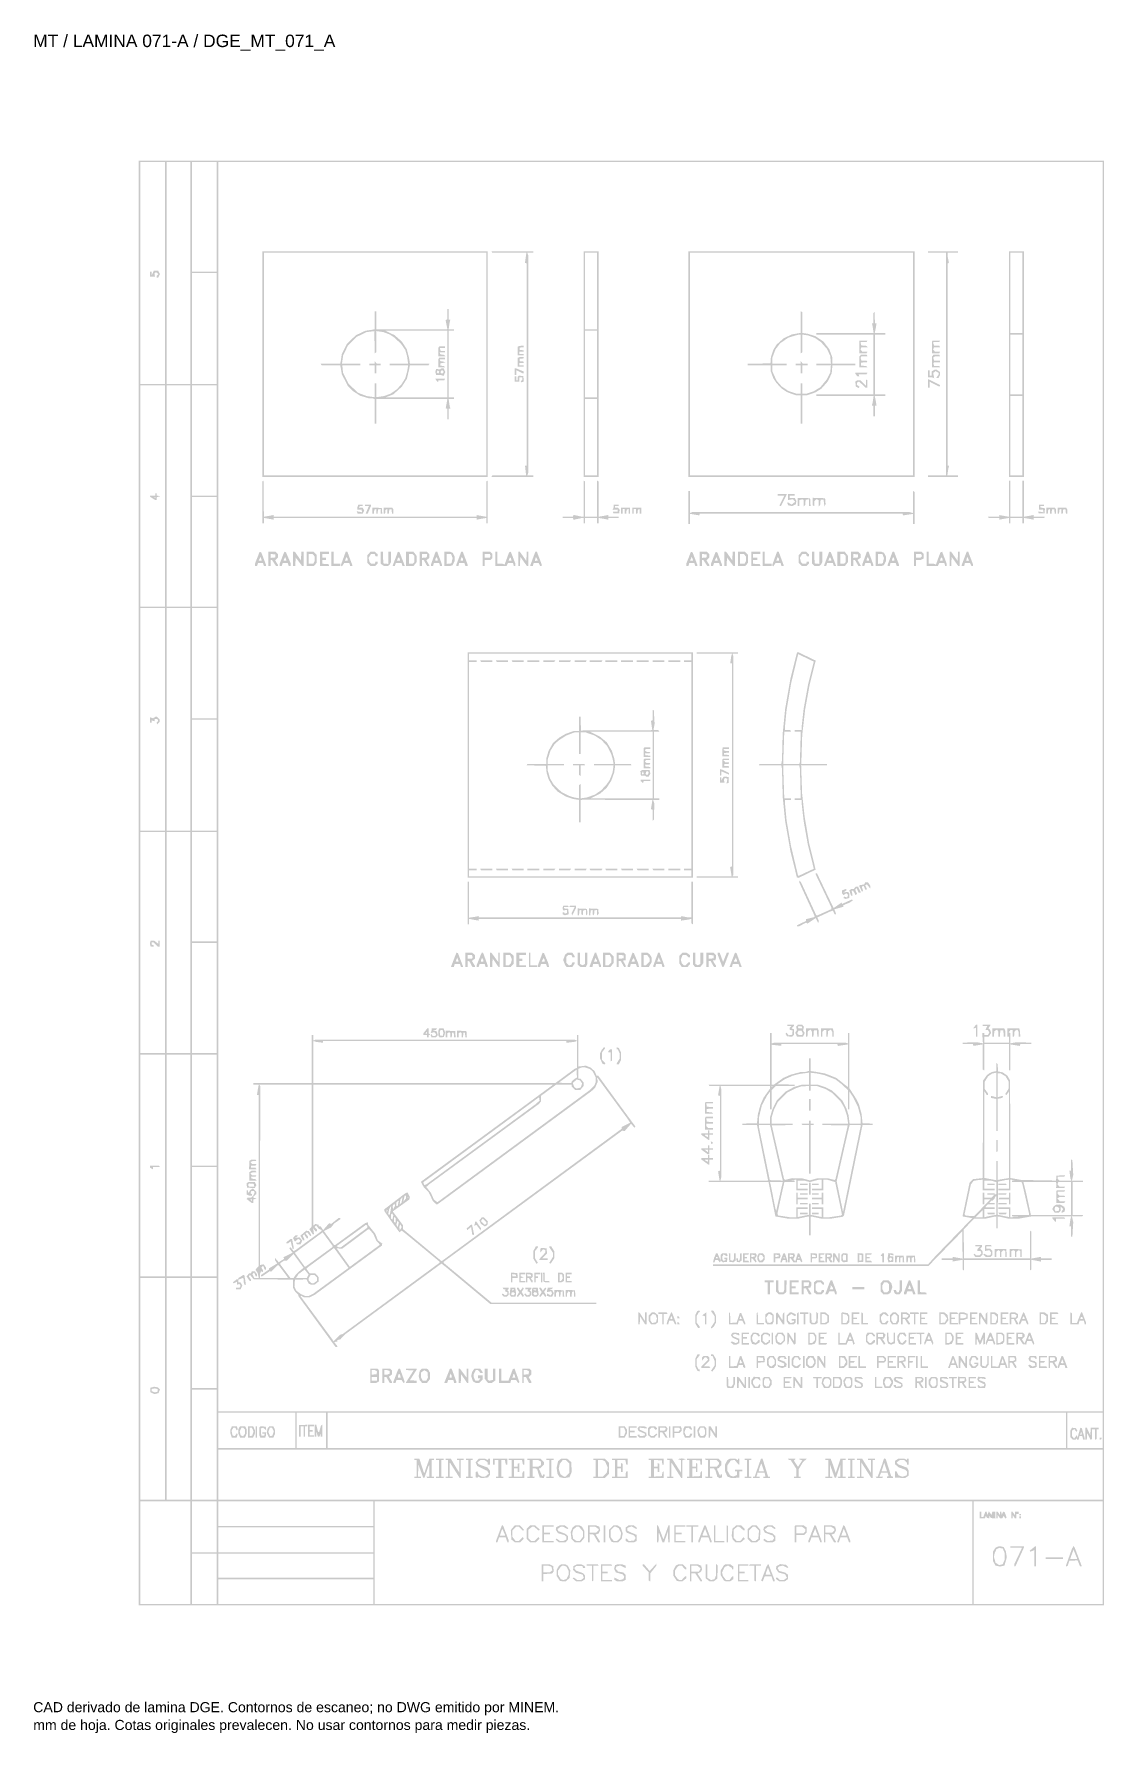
# Paper-space layout 'AN-16-DGE-071-A' of a CAD drawing. Header units: metres, sheet in millimetres. Extents: x 12 to 193, y 4 to 291.
import ezdxf

# ---------------------------------------------------------------- set-up
doc = ezdxf.new("R2010")
doc.units = ezdxf.units.M
doc.layers.add('DGE_DATOS', color=7, linetype='Continuous', lineweight=0)
doc.layers.add('DGE_RELLENO', color=7, linetype='Continuous', lineweight=0)
doc.styles.add('DGE_ARIAL', font='arial.ttf')

# ---------------------------------------------------------------- blocks, each defined once
blk = doc.blocks.new('LP_REF_DGE_MT_071_A')
at = {"layer": 'DGE_RELLENO'}
h = blk.add_hatch(color=7, dxfattribs=at)
h.paths.add_polyline_path([(29.8314, 147.9487), (29.8314, 26.0275), (111.347, 26.0275), (192.8625, 26.0275), (192.8625, 147.9487), (192.8625, 269.87), (111.347, 269.87), (29.8314, 269.87)], flags=0)
h.paths.add_polyline_path([(34.2582, 250.8988), (34.2582, 232.1806), (32.1713, 232.1806), (30.0844, 232.1806), (30.0844, 250.8988), (30.0844, 269.617), (32.1713, 269.617), (34.2582, 269.617)], flags=0)
h.paths.add_polyline_path([(38.5585, 250.8988), (38.5585, 232.1806), (36.5348, 232.1806), (34.5112, 232.1806), (34.5112, 250.8988), (34.5112, 269.617), (36.5348, 269.617), (38.5585, 269.617)], flags=0)
h.paths.add_polyline_path([(42.9852, 260.3844), (42.9852, 251.1518), (40.8983, 251.1518), (38.8114, 251.1518), (38.8114, 260.3844), (38.8114, 269.617), (40.8983, 269.617), (42.9852, 269.617)], flags=0)
h.paths.add_polyline_path([(192.6096, 164.2007), (192.6096, 58.7843), (117.9239, 58.7843), (43.2382, 58.7843), (43.2382, 164.2007), (43.2382, 269.617), (117.9239, 269.617), (192.6096, 269.617)], flags=0)
h.paths.add_polyline_path([(42.9852, 241.5397), (42.9852, 232.1806), (40.8983, 232.1806), (38.8114, 232.1806), (38.8114, 241.5397), (38.8114, 250.8988), (40.8983, 250.8988), (42.9852, 250.8988)], flags=0)
h.paths.add_polyline_path([(34.2582, 213.2727), (34.2582, 194.6178), (32.1713, 194.6178), (30.0844, 194.6178), (30.0844, 213.2727), (30.0844, 231.9277), (32.1713, 231.9277), (34.2582, 231.9277)], flags=0)
h.paths.add_polyline_path([(38.5585, 213.2727), (38.5585, 194.6178), (36.5348, 194.6178), (34.5112, 194.6178), (34.5112, 213.2727), (34.5112, 231.9277), (36.5348, 231.9277), (38.5585, 231.9277)], flags=0)
h.paths.add_polyline_path([(42.9852, 222.6318), (42.9852, 213.336), (40.8983, 213.336), (38.8114, 213.336), (38.8114, 222.6318), (38.8114, 231.9277), (40.8983, 231.9277), (42.9852, 231.9277)], flags=0)
h.paths.add_polyline_path([(42.9852, 203.8504), (42.9852, 194.6178), (40.8983, 194.6178), (38.8114, 194.6178), (38.8114, 203.8504), (38.8114, 213.083), (40.8983, 213.083), (42.9852, 213.083)], flags=0)
h.paths.add_polyline_path([(34.2582, 175.5834), (34.2582, 156.8019), (32.1713, 156.8019), (30.0844, 156.8019), (30.0844, 175.5834), (30.0844, 194.3648), (32.1713, 194.3648), (34.2582, 194.3648)], flags=0)
h.paths.add_polyline_path([(38.5585, 175.5834), (38.5585, 156.8019), (36.5348, 156.8019), (34.5112, 156.8019), (34.5112, 175.5834), (34.5112, 194.3648), (36.5348, 194.3648), (38.5585, 194.3648)], flags=0)
h.paths.add_polyline_path([(42.9852, 185.0689), (42.9852, 175.7731), (40.8983, 175.7731), (38.8114, 175.7731), (38.8114, 185.0689), (38.8114, 194.3648), (40.8983, 194.3648), (42.9852, 194.3648)], flags=0)
h.paths.add_polyline_path([(42.9852, 166.161), (42.9852, 156.8019), (40.8983, 156.8019), (38.8114, 156.8019), (38.8114, 166.161), (38.8114, 175.5201), (40.8983, 175.5201), (42.9852, 175.5201)], flags=0)
h.paths.add_polyline_path([(34.2582, 137.894), (34.2582, 119.2391), (32.1713, 119.2391), (30.0844, 119.2391), (30.0844, 137.894), (30.0844, 156.549), (32.1713, 156.549), (34.2582, 156.549)], flags=0)
h.paths.add_polyline_path([(38.5585, 137.894), (38.5585, 119.2391), (36.5348, 119.2391), (34.5112, 119.2391), (34.5112, 137.894), (34.5112, 156.549), (36.5348, 156.549), (38.5585, 156.549)], flags=0)
h.paths.add_polyline_path([(42.9852, 147.3164), (42.9852, 138.0837), (40.8983, 138.0837), (38.8114, 138.0837), (38.8114, 147.3164), (38.8114, 156.549), (40.8983, 156.549), (42.9852, 156.549)], flags=0)
h.paths.add_polyline_path([(42.9852, 128.5349), (42.9852, 119.2391), (40.8983, 119.2391), (38.8114, 119.2391), (38.8114, 128.5349), (38.8114, 137.8308), (40.8983, 137.8308), (42.9852, 137.8308)], flags=0)
h.paths.add_polyline_path([(34.2582, 100.2679), (34.2582, 81.5497), (32.1713, 81.5497), (30.0844, 81.5497), (30.0844, 100.2679), (30.0844, 118.9861), (32.1713, 118.9861), (34.2582, 118.9861)], flags=0)
h.paths.add_polyline_path([(38.5585, 100.2679), (38.5585, 81.5497), (36.5348, 81.5497), (34.5112, 81.5497), (34.5112, 100.2679), (34.5112, 118.9861), (36.5348, 118.9861), (38.5585, 118.9861)], flags=0)
h.paths.add_polyline_path([(42.9852, 109.627), (42.9852, 100.2679), (40.8983, 100.2679), (38.8114, 100.2679), (38.8114, 109.627), (38.8114, 118.9861), (40.8983, 118.9861), (42.9852, 118.9861)], flags=0)
h.paths.add_polyline_path([(42.9852, 90.7823), (42.9852, 81.5497), (40.8983, 81.5497), (38.8114, 81.5497), (38.8114, 90.7823), (38.8114, 100.015), (40.8983, 100.015), (42.9852, 100.015)], flags=0)
h.paths.add_polyline_path([(34.2582, 62.5786), (34.2582, 43.8604), (32.1713, 43.8604), (30.0844, 43.8604), (30.0844, 62.5786), (30.0844, 81.2968), (32.1713, 81.2968), (34.2582, 81.2968)], flags=0)
h.paths.add_polyline_path([(38.5585, 62.5786), (38.5585, 43.8604), (36.5348, 43.8604), (34.5112, 43.8604), (34.5112, 62.5786), (34.5112, 81.2968), (36.5348, 81.2968), (38.5585, 81.2968)], flags=0)
h.paths.add_polyline_path([(42.9852, 72.0009), (42.9852, 62.705), (40.8983, 62.705), (38.8114, 62.705), (38.8114, 72.0009), (38.8114, 81.2968), (40.8983, 81.2968), (42.9852, 81.2968)], flags=0)
h.paths.add_polyline_path([(42.9852, 53.1562), (42.9852, 43.8604), (40.8983, 43.8604), (38.8114, 43.8604), (38.8114, 53.1562), (38.8114, 62.4521), (40.8983, 62.4521), (42.9852, 62.4521)], flags=0)
h.paths.add_polyline_path([(56.2655, 55.5592), (56.2655, 52.5871), (49.7518, 52.5871), (43.2382, 52.5871), (43.2382, 55.5592), (43.2382, 58.5314), (49.7518, 58.5314), (56.2655, 58.5314)], flags=0)
h.paths.add_polyline_path([(61.4511, 55.5592), (61.4511, 52.5871), (58.9848, 52.5871), (56.5185, 52.5871), (56.5185, 55.5592), (56.5185, 58.5314), (58.9848, 58.5314), (61.4511, 58.5314)], flags=0)
h.paths.add_polyline_path([(186.4121, 55.5592), (186.4121, 52.5871), (124.0581, 52.5871), (61.7041, 52.5871), (61.7041, 55.5592), (61.7041, 58.5314), (124.0581, 58.5314), (186.4121, 58.5314)], flags=0)
h.paths.add_polyline_path([(192.6096, 55.5592), (192.6096, 52.5871), (189.6373, 52.5871), (186.6651, 52.5871), (186.6651, 55.5592), (186.6651, 58.5314), (189.6373, 58.5314), (192.6096, 58.5314)], flags=0)
h.paths.add_polyline_path([(192.6096, 48.0973), (192.6096, 43.8604), (117.9239, 43.8604), (43.2382, 43.8604), (43.2382, 48.0973), (43.2382, 52.3341), (117.9239, 52.3341), (192.6096, 52.3341)], flags=0)
h.paths.add_polyline_path([(38.5585, 34.9439), (38.5585, 26.2804), (34.3214, 26.2804), (30.0844, 26.2804), (30.0844, 34.9439), (30.0844, 43.6074), (34.3214, 43.6074), (38.5585, 43.6074)], flags=0)
h.paths.add_polyline_path([(42.9852, 39.3073), (42.9852, 35.0072), (40.8983, 35.0072), (38.8114, 35.0072), (38.8114, 39.3073), (38.8114, 43.6074), (40.8983, 43.6074), (42.9852, 43.6074)], flags=0)
h.paths.add_polyline_path([(69.4193, 41.5206), (69.4193, 39.4338), (56.3287, 39.4338), (43.2382, 39.4338), (43.2382, 41.5206), (43.2382, 43.6074), (56.3287, 43.6074), (69.4193, 43.6074)], flags=0)
h.paths.add_polyline_path([(170.6023, 34.9439), (170.6023, 26.2804), (120.1373, 26.2804), (69.6722, 26.2804), (69.6722, 34.9439), (69.6722, 43.6074), (120.1373, 43.6074), (170.6023, 43.6074)], flags=0)
h.paths.add_polyline_path([(192.6096, 34.9439), (192.6096, 26.2804), (181.7324, 26.2804), (170.8552, 26.2804), (170.8552, 34.9439), (170.8552, 43.6074), (181.7324, 43.6074), (192.6096, 43.6074)], flags=0)
h.paths.add_polyline_path([(69.4193, 37.094), (69.4193, 35.0072), (56.3287, 35.0072), (43.2382, 35.0072), (43.2382, 37.094), (43.2382, 39.1808), (56.3287, 39.1808), (69.4193, 39.1808)], flags=0)
h.paths.add_polyline_path([(42.9852, 30.5173), (42.9852, 26.2804), (40.8983, 26.2804), (38.8114, 26.2804), (38.8114, 30.5173), (38.8114, 34.7542), (40.8983, 34.7542), (42.9852, 34.7542)], flags=0)
h.paths.add_polyline_path([(69.4193, 32.7306), (69.4193, 30.707), (56.3287, 30.707), (43.2382, 30.707), (43.2382, 32.7306), (43.2382, 34.7542), (56.3287, 34.7542), (69.4193, 34.7542)], flags=0)
h.paths.add_polyline_path([(69.4193, 28.3673), (69.4193, 26.2804), (56.3287, 26.2804), (43.2382, 26.2804), (43.2382, 28.3673), (43.2382, 30.4541), (56.3287, 30.4541), (69.4193, 30.4541)], flags=0)
h.paths.add_polyline_path([(32.1701, 250.8672), (31.9915, 250.4562), (31.9865, 250.804), (31.9816, 251.1518), (31.8551, 251.1518), (31.7286, 251.1518), (31.7286, 250.7091), (31.7286, 250.2665), (32.1538, 250.2665), (32.5789, 250.2665), (32.5213, 250.5678), (32.4637, 250.8692), (32.6076, 250.9581), (32.7515, 251.0471), (32.9411, 250.8898), (33.1306, 250.7325), (32.9988, 250.6007), (32.8669, 250.4688), (32.8669, 250.3044), (32.8669, 250.14), (32.9961, 250.14), (33.1253, 250.14), (33.2621, 250.4402), (33.3989, 250.7404), (33.2549, 251.0093), (33.111, 251.2783), (32.7299, 251.2783), (32.3488, 251.2783)], flags=0)
h.paths.add_polyline_path([(50.7004, 235.5322), (50.7004, 216.4978), (69.7355, 216.4978), (88.7705, 216.4978), (88.7705, 235.5322), (88.7705, 254.5666), (69.7355, 254.5666), (50.7004, 254.5666)], flags=0)
h.paths.add_polyline_path([(88.5176, 235.5322), (88.5176, 216.7508), (69.7355, 216.7508), (50.9534, 216.7508), (50.9534, 235.5322), (50.9534, 254.3136), (69.7355, 254.3136), (88.5176, 254.3136)], flags=0)
h.paths.add_polyline_path([(89.4662, 254.4401), (89.5443, 254.3136), (92.4214, 254.3136), (95.2984, 254.3136), (95.172, 253.4681), (95.0456, 252.6225), (95.1965, 252.5722), (95.3474, 252.5219), (95.3474, 235.4584), (95.3474, 218.3949), (95.2062, 218.3949), (95.065, 218.3949), (95.153, 217.5728), (95.2411, 216.7508), (92.3927, 216.7508), (89.5443, 216.7508), (89.4662, 216.6243), (89.388, 216.4978), (92.9369, 216.4978), (96.4857, 216.4978), (96.4857, 216.6243), (96.4857, 216.7508), (95.9663, 216.7508), (95.4468, 216.7508), (95.5266, 216.9587), (95.6064, 217.1666), (95.6064, 235.5324), (95.6063, 253.8981), (95.5266, 254.1059), (95.4468, 254.3136), (95.9663, 254.3136), (96.4857, 254.3136), (96.4857, 254.4401), (96.4857, 254.5666), (92.9369, 254.5666), (89.388, 254.5666)], flags=0)
h.paths.add_polyline_path([(104.9598, 235.5322), (104.9598, 216.4978), (106.2246, 216.4978), (107.4894, 216.4978), (107.4894, 235.5322), (107.4894, 254.5666), (106.2246, 254.5666), (104.9598, 254.5666)], flags=0)
h.paths.add_polyline_path([(107.2364, 247.8634), (107.2364, 241.4133), (106.2246, 241.4133), (105.2128, 241.4133), (105.2128, 247.8634), (105.2128, 254.3136), (106.2246, 254.3136), (107.2364, 254.3136)], flags=0)
h.paths.add_polyline_path([(107.2364, 235.5322), (107.2364, 229.9041), (106.2246, 229.9041), (105.2128, 229.9041), (105.2128, 235.5322), (105.2128, 241.1603), (106.2246, 241.1603), (107.2364, 241.1603)], flags=0)
h.paths.add_polyline_path([(107.2364, 223.201), (107.2364, 216.7508), (106.2246, 216.7508), (105.2128, 216.7508), (105.2128, 223.201), (105.2128, 229.6511), (106.2246, 229.6511), (107.2364, 229.6511)], flags=0)
h.paths.add_polyline_path([(122.6668, 235.5322), (122.6668, 216.4978), (141.7651, 216.4978), (160.8634, 216.4978), (160.8634, 235.5322), (160.8634, 254.5666), (141.7651, 254.5666), (122.6668, 254.5666)], flags=0)
h.paths.add_polyline_path([(160.6105, 235.5322), (160.6105, 216.7508), (141.7651, 216.7508), (122.9198, 216.7508), (122.9198, 235.5322), (122.9198, 254.3136), (141.7651, 254.3136), (160.6105, 254.3136)], flags=0)
h.paths.add_polyline_path([(163.14, 254.4401), (163.14, 254.3136), (164.6536, 254.3136), (166.1672, 254.3136), (166.1672, 235.5322), (166.1671, 216.7508), (164.6536, 216.7508), (163.14, 216.7508), (163.14, 216.6243), (163.14, 216.4978), (165.6696, 216.4978), (168.1992, 216.4978), (168.1992, 216.6243), (168.1992, 216.7508), (167.2995, 216.7508), (166.3998, 216.7508), (166.4846, 217.3515), (166.5694, 217.9523), (166.6339, 218.1736), (166.6985, 218.3949), (166.5635, 218.3949), (166.4285, 218.3949), (166.4285, 235.4584), (166.4285, 252.5219), (166.5448, 252.5641), (166.6611, 252.6062), (166.5503, 253.1754), (166.4395, 253.7445), (166.434, 254.0291), (166.4285, 254.3136), (167.3138, 254.3136), (168.1992, 254.3136), (168.1992, 254.4401), (168.1992, 254.5666), (165.6696, 254.5666), (163.14, 254.5666)], flags=0)
h.paths.add_polyline_path([(176.7997, 235.5322), (176.7997, 216.4978), (178.0645, 216.4978), (179.3293, 216.4978), (179.3293, 235.5322), (179.3293, 254.5666), (178.0645, 254.5666), (176.7997, 254.5666)], flags=0)
h.paths.add_polyline_path([(179.0764, 247.5473), (179.0764, 240.7809), (178.0645, 240.7809), (177.0527, 240.7809), (177.0527, 247.5473), (177.0527, 254.3136), (178.0645, 254.3136), (179.0764, 254.3136)], flags=0)
h.paths.add_polyline_path([(179.0764, 235.469), (179.0764, 230.41), (178.0645, 230.41), (177.0527, 230.41), (177.0527, 235.469), (177.0527, 240.5279), (178.0645, 240.5279), (179.0764, 240.5279)], flags=0)
h.paths.add_polyline_path([(179.0764, 223.4539), (179.0764, 216.7508), (178.0645, 216.7508), (177.0527, 216.7508), (177.0527, 223.4539), (177.0527, 230.157), (178.0645, 230.157), (179.0764, 230.157)], flags=0)
h.paths.add_polyline_path([(163.8495, 239.412), (163.7852, 239.308), (163.797, 238.337), (163.8088, 237.3661), (164.4156, 237.3661), (165.0223, 237.3661), (165.1005, 237.4926), (165.1786, 237.619), (164.744, 237.619), (164.3093, 237.619), (164.1532, 237.8071), (163.9971, 237.9952), (164.0705, 238.1866), (164.1439, 238.3779), (164.6613, 238.3779), (165.1786, 238.3779), (165.1005, 238.5043), (165.0223, 238.6308), (164.6006, 238.6308), (164.1789, 238.6308), (164.1022, 238.8309), (164.0254, 239.0309), (164.0254, 239.1471), (164.0254, 239.2632), (164.5238, 239.2632), (165.0223, 239.2632), (165.1005, 239.3897), (165.1786, 239.5161), (164.5462, 239.5161), (163.9138, 239.5161)], flags=0)
h.paths.add_polyline_path([(93.9878, 238.5471), (93.8297, 238.4833), (93.8297, 237.735), (93.8297, 236.9867), (94.3356, 236.9867), (94.8415, 236.9867), (94.8415, 237.1131), (94.8415, 237.2396), (94.4621, 237.2396), (94.0826, 237.2396), (94.0826, 237.4293), (94.0826, 237.619), (94.4621, 237.619), (94.8415, 237.619), (94.8415, 237.7371), (94.8415, 237.8552), (94.4937, 237.8952), (94.1459, 237.9352), (94.1459, 238.1249), (94.1459, 238.3146), (94.4937, 238.3547), (94.8415, 238.3947), (94.8415, 238.5128), (94.8415, 238.6308), (94.4937, 238.6208), (94.1459, 238.6109)], flags=0)
h.paths.add_polyline_path([(163.9307, 236.955), (163.8051, 236.7969), (163.7915, 235.88), (163.7779, 234.9631), (164.4782, 234.9631), (165.1786, 234.9631), (165.1005, 235.0895), (165.0223, 235.216), (164.6006, 235.216), (164.1789, 235.216), (164.1018, 235.4171), (164.0246, 235.6183), (164.0957, 235.7333), (164.1668, 235.8484), (164.6652, 235.8484), (165.1637, 235.8484), (165.1637, 235.9749), (165.1637, 236.1013), (164.6663, 236.1013), (164.1689, 236.1013), (164.0836, 236.3701), (163.9983, 236.6388), (164.17, 236.7476), (164.3416, 236.8563), (164.7601, 236.8582), (165.1786, 236.8602), (165.1005, 236.9867), (165.0223, 237.1131), (164.5393, 237.1131), (164.0564, 237.1131)], flags=0)
h.paths.add_polyline_path([(93.9878, 236.6499), (93.8297, 236.5862), (93.8297, 235.8378), (93.8297, 235.0895), (94.3356, 235.0895), (94.8415, 235.0895), (94.8415, 235.216), (94.8415, 235.3425), (94.4621, 235.3425), (94.0826, 235.3425), (94.0826, 235.5322), (94.0826, 235.7219), (94.4621, 235.7219), (94.8415, 235.7219), (94.8415, 235.84), (94.8415, 235.9581), (94.4937, 235.9981), (94.1459, 236.0381), (94.1459, 236.2278), (94.1459, 236.4175), (94.4937, 236.4575), (94.8415, 236.4976), (94.8415, 236.6156), (94.8415, 236.7337), (94.4937, 236.7237), (94.1459, 236.7137)], flags=0)
h.paths.add_polyline_path([(93.3238, 234.2675), (93.3238, 233.6983), (93.4503, 233.6983), (93.5767, 233.6983), (93.5767, 234.0777), (93.5767, 234.4572), (93.645, 234.4572), (93.7133, 234.4572), (94.2091, 234.2042), (94.705, 233.9513), (94.7732, 233.9513), (94.8415, 233.9513), (94.8415, 234.1177), (94.8415, 234.2842), (94.1751, 234.5604), (93.5086, 234.8366), (93.4162, 234.8366), (93.3238, 234.8366)], flags=0)
h.paths.add_polyline_path([(163.9938, 234.447), (163.7724, 234.3181), (163.7724, 233.945), (163.7724, 233.5719), (163.5827, 233.5719), (163.393, 233.5719), (163.393, 234.0145), (163.393, 234.4572), (163.2665, 234.4572), (163.14, 234.4572), (163.14, 233.888), (163.14, 233.3189), (163.4459, 233.3189), (163.7517, 233.3189), (163.9607, 233.2387), (164.1697, 233.1585), (164.0879, 233.5946), (164.0061, 234.0307), (164.1974, 234.1895), (164.3887, 234.3482), (164.6497, 234.2085), (164.9107, 234.0688), (164.9107, 233.9117), (164.9107, 233.7546), (164.7139, 233.4735), (164.517, 233.1924), (164.7094, 233.1924), (164.9018, 233.1924), (165.0328, 233.4371), (165.1637, 233.6817), (165.1637, 233.9358), (165.1637, 234.1899), (164.8826, 234.3868), (164.6015, 234.5836), (164.4083, 234.5798), (164.2151, 234.576)], flags=0)
h.paths.add_polyline_path([(93.92, 233.4935), (93.8297, 233.4032), (93.8297, 233.1081), (93.8297, 232.813), (93.7032, 232.813), (93.5767, 232.813), (93.5767, 233.1292), (93.5767, 233.4454), (93.4503, 233.4454), (93.3238, 233.4454), (93.3238, 233.0027), (93.3238, 232.5601), (93.7032, 232.5601), (94.0826, 232.5601), (94.0826, 232.9395), (94.0826, 233.3189), (94.3356, 233.3189), (94.5886, 233.3189), (94.5886, 233.0734), (94.5886, 232.8279), (94.46, 232.7485), (94.3315, 232.6691), (94.4008, 232.5568), (94.4702, 232.4446), (94.6625, 232.5184), (94.8549, 232.5922), (94.8166, 233.0504), (94.7783, 233.5086), (94.3943, 233.5462), (94.0103, 233.5838)], flags=0)
h.paths.add_polyline_path([(163.14, 232.2439), (163.14, 231.5483), (163.2665, 231.5483), (163.393, 231.5483), (163.393, 232.056), (163.393, 232.5637), (164.1483, 232.1825), (164.9035, 231.8012), (165.0336, 231.8012), (165.1637, 231.8012), (165.1637, 231.9), (165.1637, 231.9987), (164.213, 232.4691), (163.2623, 232.9395), (163.2012, 232.9395), (163.14, 232.9395)], flags=0)
h.paths.add_polyline_path([(50.7953, 215.7918), (50.7004, 215.6968), (50.7004, 212.1766), (50.7004, 208.6564), (50.8269, 208.6564), (50.9534, 208.6564), (50.9534, 209.1131), (50.9534, 209.5699), (51.4277, 209.4882), (51.902, 209.4066), (52.2498, 209.3376), (52.5976, 209.2687), (52.5976, 209.4052), (52.5976, 209.5417), (69.7355, 209.5417), (86.8734, 209.5417), (86.8734, 209.4052), (86.8734, 209.2687), (87.2212, 209.3376), (87.569, 209.4066), (88.0433, 209.4882), (88.5176, 209.5699), (88.5176, 209.1131), (88.5176, 208.6564), (88.6441, 208.6564), (88.7705, 208.6564), (88.7705, 212.2684), (88.7705, 215.8804), (88.6441, 215.8022), (88.5176, 215.724), (88.5176, 212.7453), (88.5176, 209.7665), (88.0433, 209.8482), (87.569, 209.9298), (87.2212, 209.9988), (86.8734, 210.0677), (86.8734, 209.9312), (86.8734, 209.7947), (69.7355, 209.7947), (52.5976, 209.7947), (52.5976, 209.9312), (52.5976, 210.0677), (52.2498, 209.9988), (51.902, 209.9298), (51.43, 209.8486), (50.958, 209.7674), (50.9241, 212.8271), (50.8902, 215.8868)], flags=0)
h.paths.add_polyline_path([(104.9598, 212.8375), (104.9598, 209.7947), (104.7763, 209.7947), (104.5928, 209.7947), (103.928, 209.9373), (103.2631, 210.0798), (103.2156, 209.9373), (103.168, 209.7947), (102.2932, 209.7947), (101.4184, 209.7947), (101.4184, 209.6682), (101.4184, 209.5417), (102.2932, 209.5417), (103.168, 209.5417), (103.2156, 209.3991), (103.2631, 209.2566), (103.928, 209.3991), (104.5928, 209.5417), (104.7763, 209.5417), (104.9598, 209.5417), (104.9598, 209.0991), (104.9598, 208.6564), (105.0863, 208.6564), (105.2128, 208.6564), (105.2128, 209.0991), (105.2128, 209.5417), (106.2246, 209.5417), (107.2364, 209.5417), (107.2364, 209.0991), (107.2364, 208.6564), (107.3629, 208.6564), (107.4894, 208.6564), (107.4894, 209.1131), (107.4894, 209.5699), (107.9637, 209.4882), (108.438, 209.4066), (108.7858, 209.3376), (109.1336, 209.2687), (109.1336, 209.4052), (109.1336, 209.5417), (110.019, 209.5417), (110.9043, 209.5417), (110.9043, 209.6682), (110.9043, 209.7947), (110.019, 209.7947), (109.1336, 209.7947), (109.1336, 209.9312), (109.1336, 210.0677), (108.7858, 209.9988), (108.438, 209.9298), (107.9637, 209.8482), (107.4894, 209.7665), (107.4894, 212.7453), (107.4894, 215.724), (107.3629, 215.8022), (107.2364, 215.8804), (107.2364, 212.8375), (107.2364, 209.7947), (106.2246, 209.7947), (105.2128, 209.7947), (105.2128, 212.7594), (105.2128, 215.724), (105.0863, 215.8022), (104.9598, 215.8804)], flags=0)
h.paths.add_polyline_path([(176.7997, 212.816), (176.7997, 209.7665), (176.3254, 209.8482), (175.8512, 209.9298), (175.5033, 209.9988), (175.1555, 210.0677), (175.1555, 209.9312), (175.1555, 209.7947), (174.1995, 209.7947), (173.2434, 209.7947), (173.3216, 209.6682), (173.3997, 209.5417), (174.2776, 209.5417), (175.1555, 209.5417), (175.1555, 209.4052), (175.1555, 209.2687), (175.5033, 209.3376), (175.8512, 209.4066), (176.3254, 209.4882), (176.7997, 209.5699), (176.7997, 209.1131), (176.7997, 208.6564), (176.9262, 208.6564), (177.0527, 208.6564), (177.0527, 209.0991), (177.0527, 209.5417), (178.0645, 209.5417), (179.0764, 209.5417), (179.0764, 209.0991), (179.0764, 208.6564), (179.2028, 208.6564), (179.3293, 208.6564), (179.3293, 209.1131), (179.3293, 209.5699), (179.8036, 209.4882), (180.2779, 209.4066), (180.6257, 209.3376), (180.9735, 209.2687), (180.9735, 209.4052), (180.9735, 209.5417), (181.8514, 209.5417), (182.7293, 209.5417), (182.8075, 209.6682), (182.8857, 209.7947), (181.9296, 209.7947), (180.9735, 209.7947), (180.9735, 209.9312), (180.9735, 210.0677), (180.6257, 209.9988), (180.2779, 209.9298), (179.8036, 209.8482), (179.3293, 209.7665), (179.3293, 212.816), (179.3293, 215.8654), (179.2028, 215.8654), (179.0764, 215.8654), (179.0764, 212.8301), (179.0764, 209.7947), (178.0645, 209.7947), (177.0527, 209.7947), (177.0527, 212.8301), (177.0527, 215.8654), (176.9262, 215.8654), (176.7997, 215.8654)], flags=0)
h.paths.add_polyline_path([(122.6668, 211.3124), (122.6668, 208.5299), (122.7933, 208.5299), (122.9198, 208.5299), (122.9198, 209.3935), (122.9198, 210.2572), (123.7032, 210.131), (124.4865, 210.0048), (124.5358, 210.1527), (124.5851, 210.3006), (141.7019, 210.3006), (158.8187, 210.3006), (158.869, 210.1497), (158.9193, 209.9988), (159.7649, 210.1252), (160.6105, 210.2515), (160.6105, 209.3907), (160.6105, 208.5299), (160.7369, 208.5299), (160.8634, 208.5299), (160.8634, 211.2417), (160.8634, 213.9534), (160.7369, 214.0316), (160.6105, 214.1097), (160.6105, 212.2547), (160.6105, 210.3996), (160.2902, 210.48), (159.97, 210.5604), (141.6506, 210.5591), (123.3311, 210.5578), (123.1255, 210.4789), (122.9198, 210.4), (122.9198, 212.2474), (122.9198, 214.0948), (122.7933, 214.0948), (122.6668, 214.0948)], flags=0)
h.paths.add_polyline_path([(137.7178, 213.4624), (137.7178, 213.336), (138.2888, 213.336), (138.8598, 213.336), (138.4785, 212.5807), (138.0972, 211.8255), (138.0972, 211.6954), (138.0972, 211.5653), (138.196, 211.5653), (138.2947, 211.5653), (138.7651, 212.516), (139.2356, 213.4666), (139.2356, 213.5278), (139.2356, 213.5889), (138.4767, 213.5889), (137.7178, 213.5889)], flags=0)
h.paths.add_polyline_path([(139.4885, 213.091), (139.4885, 212.593), (139.9054, 212.6607), (140.3224, 212.7283), (140.5021, 212.5117), (140.6819, 212.2952), (140.3837, 212.0538), (140.0856, 211.8123), (139.7761, 212.0151), (139.4666, 212.2179), (139.4113, 212.1627), (139.3561, 212.1074), (139.4315, 211.911), (139.5068, 211.7146), (139.82, 211.636), (140.1332, 211.5574), (140.4749, 211.7206), (140.8165, 211.8839), (140.8561, 212.1607), (140.8957, 212.4376), (140.7568, 212.6971), (140.6179, 212.9565), (140.1797, 212.9565), (139.7415, 212.9565), (139.7415, 213.1462), (139.7415, 213.336), (140.1841, 213.336), (140.6268, 213.336), (140.6268, 213.4624), (140.6268, 213.5889), (140.0577, 213.5889), (139.4885, 213.5889)], flags=0)
h.paths.add_polyline_path([(141.1327, 212.2622), (141.1327, 211.5653), (141.2592, 211.5653), (141.3857, 211.5653), (141.3857, 212.0627), (141.3857, 212.5601), (141.6375, 212.64), (141.8893, 212.7199), (142.017, 212.641), (142.1446, 212.5622), (142.1446, 212.0385), (142.1446, 211.5147), (142.262, 211.6349), (142.3795, 211.755), (142.4201, 212.1977), (142.4608, 212.6404), (142.7453, 212.6808), (143.0299, 212.7212), (143.0299, 212.1432), (143.0299, 211.5653), (143.163, 211.5653), (143.2961, 211.5653), (143.2579, 212.2293), (143.2196, 212.8933), (142.1762, 212.9262), (141.1327, 212.9591)], flags=0)
h.paths.add_polyline_path([(143.6623, 212.3367), (143.6623, 211.7067), (143.7888, 211.6286), (143.9153, 211.5504), (143.9153, 211.985), (143.9153, 212.4197), (144.1034, 212.5758), (144.2915, 212.7319), (144.4828, 212.6585), (144.6741, 212.5851), (144.6741, 212.0499), (144.6741, 211.5147), (144.7916, 211.6349), (144.9091, 211.755), (144.9497, 212.1977), (144.9903, 212.6404), (145.2433, 212.6404), (145.4963, 212.6404), (145.567, 212.0712), (145.6377, 211.5021), (145.7335, 211.7101), (145.8293, 211.9181), (145.7893, 212.4057), (145.7492, 212.8933), (144.7058, 212.93), (143.6623, 212.9668)], flags=0)
h.paths.add_polyline_path([(66.84, 211.6182), (66.7632, 211.4182), (66.7632, 211.1834), (66.7632, 210.9486), (67.1061, 210.9724), (67.449, 210.9962), (67.498, 210.7584), (67.547, 210.5207), (67.0938, 210.6057), (66.6406, 210.6907), (66.7154, 210.4957), (66.7903, 210.3006), (67.215, 210.3006), (67.6397, 210.3006), (67.7751, 210.5535), (67.9104, 210.8065), (67.7751, 211.0594), (67.6397, 211.3124), (67.3205, 211.3124), (67.0013, 211.3124), (67.0794, 211.4388), (67.1576, 211.5653), (67.4031, 211.5653), (67.6486, 211.5653), (67.6486, 211.6918), (67.6486, 211.8183), (67.2827, 211.8183), (66.9168, 211.8183)], flags=0)
h.paths.add_polyline_path([(68.028, 211.6918), (68.028, 211.5653), (68.3578, 211.5653), (68.6875, 211.5653), (68.6222, 211.4072), (68.5569, 211.2491), (68.354, 210.7749), (68.1511, 210.3006), (68.3257, 210.3006), (68.5002, 210.3006), (68.77, 210.9498), (69.0399, 211.599), (69.0399, 211.7087), (69.0399, 211.8183), (68.5339, 211.8183), (68.028, 211.8183)], flags=0)
h.paths.add_polyline_path([(110.019, 211.5757), (110.019, 211.3331), (109.9413, 211.1306), (109.8636, 210.9281), (110.2891, 210.9621), (110.7146, 210.9962), (110.7146, 210.8065), (110.7146, 210.6168), (110.2971, 210.6361), (109.8796, 210.6555), (109.9282, 210.5096), (109.9768, 210.3638), (110.4722, 210.3638), (110.9676, 210.3638), (111.0089, 210.6553), (111.0502, 210.9469), (110.8985, 211.1296), (110.7469, 211.3124), (110.5094, 211.3124), (110.2719, 211.3124), (110.2719, 211.4388), (110.2719, 211.5653), (110.5881, 211.5653), (110.9043, 211.5653), (110.9043, 211.6918), (110.9043, 211.8183), (110.4616, 211.8183), (110.019, 211.8183)], flags=0)
h.paths.add_polyline_path([(181.8589, 211.3834), (181.8589, 210.9486), (182.2018, 210.9724), (182.5446, 210.9962), (182.5941, 210.7562), (182.6435, 210.5163), (182.1796, 210.5915), (181.7157, 210.6668), (181.7662, 210.5153), (181.8167, 210.3638), (182.3121, 210.3638), (182.8075, 210.3638), (182.8472, 210.7764), (182.887, 211.189), (182.4994, 211.2665), (182.1119, 211.344), (182.1119, 211.4547), (182.1119, 211.5653), (182.428, 211.5653), (182.7442, 211.5653), (182.7442, 211.6918), (182.7442, 211.8183), (182.3016, 211.8183), (181.8589, 211.8183)], flags=0)
h.paths.add_polyline_path([(69.2928, 210.8125), (69.2928, 210.3006), (69.4109, 210.3006), (69.529, 210.3006), (69.569, 210.6386), (69.609, 210.9767), (69.7671, 211.0286), (69.9252, 211.0805), (69.9252, 210.6905), (69.9252, 210.3006), (70.0433, 210.3006), (70.1614, 210.3006), (70.2014, 210.6473), (70.2414, 210.994), (70.4627, 211.036), (70.6841, 211.078), (70.6841, 210.6893), (70.6841, 210.3006), (70.8182, 210.3006), (70.9523, 210.3006), (70.9131, 210.7749), (70.8738, 211.2491), (70.0833, 211.2868), (69.2928, 211.3244)], flags=0)
h.paths.add_polyline_path([(71.19, 210.8017), (71.19, 210.3006), (71.3081, 210.3006), (71.4262, 210.3006), (71.4662, 210.6386), (71.5062, 210.9767), (71.6643, 211.0286), (71.8224, 211.0805), (71.8224, 210.6905), (71.8224, 210.3006), (71.9405, 210.3006), (72.0585, 210.3006), (72.0986, 210.6484), (72.1386, 210.9962), (72.3283, 210.9962), (72.518, 210.9962), (72.558, 210.6484), (72.5981, 210.3006), (72.7161, 210.3006), (72.8342, 210.3006), (72.8323, 210.6484), (72.8303, 210.9962), (72.7374, 211.1411), (72.6445, 211.2861), (71.9172, 211.2944), (71.19, 211.3028)], flags=0)
h.paths.add_polyline_path([(111.2838, 210.8065), (111.2838, 210.3006), (111.4102, 210.3006), (111.5367, 210.3006), (111.5367, 210.68), (111.5367, 211.0594), (111.7264, 211.0594), (111.9161, 211.0594), (111.9161, 210.68), (111.9161, 210.3006), (112.0342, 210.3006), (112.1523, 210.3006), (112.1923, 210.6386), (112.2323, 210.9767), (112.3904, 211.0286), (112.5485, 211.0805), (112.5485, 210.6905), (112.5485, 210.3006), (112.675, 210.3006), (112.8015, 210.3006), (112.8015, 210.8065), (112.8015, 211.3124), (112.0426, 211.3124), (111.2838, 211.3124)], flags=0)
h.paths.add_polyline_path([(113.1809, 210.8065), (113.1809, 210.3006), (113.3074, 210.3006), (113.4339, 210.3006), (113.4339, 210.68), (113.4339, 211.0594), (113.6236, 211.0594), (113.8133, 211.0594), (113.8133, 210.68), (113.8133, 210.3006), (113.9314, 210.3006), (114.0495, 210.3006), (114.0895, 210.6386), (114.1295, 210.9767), (114.2876, 211.0286), (114.4457, 211.0805), (114.4457, 210.6905), (114.4457, 210.3006), (114.5722, 210.3006), (114.6987, 210.3006), (114.6987, 210.8065), (114.6987, 211.3124), (113.9398, 211.3124), (113.1809, 211.3124)], flags=0)
h.paths.add_polyline_path([(183.1237, 210.8017), (183.1237, 210.3006), (183.2418, 210.3006), (183.3598, 210.3006), (183.3999, 210.6386), (183.4399, 210.9767), (183.598, 211.0286), (183.7561, 211.0805), (183.7561, 210.6905), (183.7561, 210.3006), (183.8742, 210.3006), (183.9922, 210.3006), (184.0323, 210.6484), (184.0723, 210.9962), (184.262, 210.9962), (184.4517, 210.9962), (184.4917, 210.6484), (184.5317, 210.3006), (184.6498, 210.3006), (184.7679, 210.3006), (184.766, 210.6484), (184.764, 210.9962), (184.6711, 211.1411), (184.5782, 211.2861), (183.8509, 211.2944), (183.1237, 211.3028)], flags=0)
h.paths.add_polyline_path([(185.0209, 210.8017), (185.0209, 210.3006), (185.1389, 210.3006), (185.257, 210.3006), (185.297, 210.6386), (185.3371, 210.9767), (185.4952, 211.0286), (185.6533, 211.0805), (185.6533, 210.6905), (185.6533, 210.3006), (185.7713, 210.3006), (185.8894, 210.3006), (185.9294, 210.6484), (185.9695, 210.9962), (186.1592, 210.9962), (186.3489, 210.9962), (186.3889, 210.6484), (186.4289, 210.3006), (186.547, 210.3006), (186.6651, 210.3006), (186.6631, 210.6484), (186.6612, 210.9962), (186.5683, 211.1411), (186.4754, 211.2861), (185.7481, 211.2944), (185.0209, 211.3028)], flags=0)
h.paths.add_polyline_path([(49.8362, 202.834), (49.4357, 201.8106), (49.4357, 201.629), (49.4357, 201.4474), (49.6168, 201.4474), (49.798, 201.4474), (49.8783, 201.7003), (49.9586, 201.9533), (50.3842, 201.9533), (50.8099, 201.9533), (50.8902, 201.7003), (50.9704, 201.4474), (51.1516, 201.4474), (51.3328, 201.4474), (51.3265, 201.5422), (51.3201, 201.6371), (50.9154, 202.7017), (50.5107, 203.7663), (50.3738, 203.8118), (50.2368, 203.8574)], flags=0)
h.paths.add_polyline_path([(50.5651, 202.4275), (50.574, 202.3327), (50.3237, 202.3327), (50.0735, 202.3327), (50.223, 202.6609), (50.3725, 202.989), (50.4644, 202.7557), (50.5562, 202.5224)], flags=0)
h.paths.add_polyline_path([(51.7123, 202.6489), (51.7123, 201.4474), (51.902, 201.4474), (52.0917, 201.4474), (52.0917, 201.9533), (52.0917, 202.4592), (52.2164, 202.4592), (52.3411, 202.4592), (52.6759, 201.9533), (53.0107, 201.4474), (53.1836, 201.4474), (53.3565, 201.4474), (53.3565, 201.5273), (53.3565, 201.6072), (53.1047, 202.0146), (52.8529, 202.4221), (53.1047, 202.6499), (53.3565, 202.8778), (53.3565, 203.1653), (53.3565, 203.4529), (53.1577, 203.6516), (52.959, 203.8504), (52.3356, 203.8504), (51.7123, 203.8504)], flags=0)
h.paths.add_polyline_path([(52.9138, 203.1548), (52.9138, 202.9018), (52.5028, 202.8622), (52.0917, 202.8226), (52.0917, 203.1548), (52.0917, 203.487), (52.5028, 203.4474), (52.9138, 203.4077)], flags=0)
h.paths.add_polyline_path([(54.01, 202.834), (53.6094, 201.8106), (53.6094, 201.629), (53.6094, 201.4474), (53.7906, 201.4474), (53.9718, 201.4474), (54.0521, 201.7003), (54.1324, 201.9533), (54.558, 201.9533), (54.9837, 201.9533), (55.064, 201.7003), (55.1442, 201.4474), (55.3254, 201.4474), (55.5066, 201.4474), (55.4977, 201.6687), (55.4888, 201.89), (55.0866, 202.8282), (54.6845, 203.7663), (54.5476, 203.8118), (54.4106, 203.8574)], flags=0)
h.paths.add_polyline_path([(54.7389, 202.4275), (54.7478, 202.3327), (54.4975, 202.3327), (54.2473, 202.3327), (54.3968, 202.6609), (54.5463, 202.989), (54.6382, 202.7557), (54.73, 202.5224)], flags=0)
h.paths.add_polyline_path([(55.8861, 202.6489), (55.8861, 201.4474), (56.0695, 201.4474), (56.2529, 201.4474), (56.2908, 202.1661), (56.3287, 202.8848), (56.8704, 202.1661), (57.412, 201.4474), (57.5344, 201.4474), (57.6568, 201.4474), (57.6568, 202.6489), (57.6568, 203.8504), (57.4734, 203.8504), (57.29, 203.8504), (57.252, 203.1232), (57.2141, 202.3959), (56.7082, 203.1217), (56.2023, 203.8474), (56.0442, 203.8489), (55.8861, 203.8504)], flags=0)
h.paths.add_polyline_path([(58.1627, 202.6489), (58.1627, 201.4474), (58.7755, 201.4474), (59.3883, 201.4474), (59.6292, 201.7136), (59.8701, 201.9798), (59.8701, 202.6489), (59.8701, 203.3179), (59.6292, 203.5842), (59.3883, 203.8504), (58.7755, 203.8504), (58.1627, 203.8504)], flags=0)
h.paths.add_polyline_path([(59.3779, 203.2496), (59.5459, 203.0283), (59.5499, 202.6722), (59.554, 202.3161), (59.423, 202.0714), (59.2921, 201.8268), (58.9171, 201.8268), (58.5421, 201.8268), (58.5421, 202.6489), (58.5421, 203.471), (58.876, 203.471), (59.2099, 203.471)], flags=0)
h.paths.add_polyline_path([(60.4393, 202.6489), (60.4393, 201.4474), (61.2087, 201.4474), (61.9781, 201.4474), (61.9261, 201.6055), (61.8741, 201.7636), (61.3464, 201.8024), (60.8187, 201.8413), (60.8187, 202.1503), (60.8187, 202.4592), (61.1349, 202.4592), (61.4511, 202.4592), (61.4511, 202.6489), (61.4511, 202.8386), (61.1349, 202.8386), (60.8187, 202.8386), (60.8187, 203.1548), (60.8187, 203.471), (61.3879, 203.471), (61.957, 203.471), (61.957, 203.6607), (61.957, 203.8504), (61.1982, 203.8504), (60.4393, 203.8504)], flags=0)
h.paths.add_polyline_path([(62.3365, 202.6489), (62.3365, 201.4474), (63.0954, 201.4474), (63.8542, 201.4474), (63.8542, 201.6371), (63.8542, 201.8268), (63.2851, 201.8268), (62.7159, 201.8268), (62.7159, 202.8386), (62.7159, 203.8504), (62.5262, 203.8504), (62.3365, 203.8504)], flags=0)
h.paths.add_polyline_path([(64.3587, 202.708), (63.9467, 201.5657), (64.0408, 201.4749), (64.1348, 201.3841), (64.3262, 201.6687), (64.5175, 201.9533), (64.9566, 201.9533), (65.3957, 201.9533), (65.4618, 201.7003), (65.528, 201.4474), (65.7029, 201.4474), (65.8779, 201.4474), (65.8791, 201.5422), (65.8803, 201.6371), (65.4715, 202.7437), (65.0628, 203.8504), (64.9167, 203.8504), (64.7706, 203.8504)], flags=0)
h.paths.add_polyline_path([(65.1171, 202.4908), (65.119, 202.3327), (64.8688, 202.3327), (64.6185, 202.3327), (64.7642, 202.6525), (64.9099, 202.9722), (65.0125, 202.8106), (65.1151, 202.6489)], flags=0)
h.paths.add_polyline_path([(68.6825, 203.5577), (68.4075, 203.2649), (68.4075, 202.6312), (68.4075, 201.9974), (68.7002, 201.7224), (68.9929, 201.4474), (69.3762, 201.4474), (69.7595, 201.4474), (69.9688, 201.6787), (70.1782, 201.9099), (70.1782, 202.0581), (70.1782, 202.2062), (70.002, 202.2062), (69.8258, 202.2062), (69.753, 202.0165), (69.6802, 201.8268), (69.3755, 201.8268), (69.0708, 201.8268), (68.939, 201.9856), (68.8072, 202.1444), (68.7199, 202.4924), (68.6325, 202.8404), (68.8391, 203.1557), (69.0457, 203.471), (69.3629, 203.471), (69.6802, 203.471), (69.753, 203.2813), (69.8258, 203.0915), (70.002, 203.0915), (70.1782, 203.0915), (70.1782, 203.2616), (70.1782, 203.4318), (69.9469, 203.6411), (69.7156, 203.8504), (69.3365, 203.8504), (68.9575, 203.8504)], flags=0)
h.paths.add_polyline_path([(70.6841, 202.8458), (70.6841, 201.8411), (70.9652, 201.6443), (71.2463, 201.4474), (71.566, 201.4493), (71.8856, 201.4512), (72.0248, 201.5442), (72.164, 201.6371), (72.3094, 201.9133), (72.4548, 202.1896), (72.4548, 203.02), (72.4548, 203.8504), (72.2018, 203.8504), (71.9489, 203.8504), (71.9489, 202.8306), (71.9489, 201.8108), (71.5378, 201.8504), (71.1268, 201.89), (71.0898, 202.8702), (71.0529, 203.8504), (70.8685, 203.8504), (70.6841, 203.8504)], flags=0)
h.paths.add_polyline_path([(73.5094, 203.6396), (73.4257, 203.4077), (73.0667, 202.4621), (72.7077, 201.5164), (72.7077, 201.4819), (72.7077, 201.4474), (72.8889, 201.4474), (73.0701, 201.4474), (73.1504, 201.7003), (73.2307, 201.9533), (73.7196, 201.9533), (74.2084, 201.9533), (74.2887, 201.7003), (74.369, 201.4474), (74.5502, 201.4474), (74.7314, 201.4474), (74.7314, 201.4983), (74.7314, 201.5493), (74.3003, 202.6643), (73.8692, 203.7794), (73.7312, 203.8254), (73.5932, 203.8714)], flags=0)
h.paths.add_polyline_path([(73.8958, 202.6385), (73.9725, 202.4385), (73.9725, 202.3856), (73.9725, 202.3327), (73.7196, 202.3327), (73.4666, 202.3327), (73.4666, 202.3856), (73.4666, 202.4385), (73.5434, 202.6385), (73.6202, 202.8386), (73.7196, 202.8386), (73.819, 202.8386)], flags=0)
h.paths.add_polyline_path([(74.9844, 202.6489), (74.9844, 201.4474), (75.6076, 201.4474), (76.2308, 201.4474), (76.4929, 201.7806), (76.7551, 202.1139), (76.7551, 202.6489), (76.7551, 203.1839), (76.4929, 203.5171), (76.2308, 203.8504), (75.6076, 203.8504), (74.9844, 203.8504)], flags=0)
h.paths.add_polyline_path([(76.2238, 203.3192), (76.3756, 203.1674), (76.3756, 202.6489), (76.3756, 202.1303), (76.2238, 201.9786), (76.0721, 201.8268), (75.7812, 201.8268), (75.4903, 201.8268), (75.4903, 202.6489), (75.4903, 203.471), (75.7812, 203.471), (76.0721, 203.471)], flags=0)
h.paths.add_polyline_path([(77.261, 202.6489), (77.261, 201.4474), (77.4507, 201.4474), (77.6404, 201.4474), (77.6404, 201.9533), (77.6404, 202.4592), (77.7985, 202.4582), (77.9566, 202.4572), (78.245, 201.9523), (78.5333, 201.4474), (78.7193, 201.4474), (78.9052, 201.4474), (78.9052, 201.5034), (78.9052, 201.5594), (78.655, 201.9835), (78.4047, 202.4076), (78.655, 202.6219), (78.9052, 202.8361), (78.9052, 203.1445), (78.9052, 203.4529), (78.7064, 203.6516), (78.5077, 203.8504), (77.8843, 203.8504), (77.261, 203.8504)], flags=0)
h.paths.add_polyline_path([(78.5029, 203.1864), (78.4625, 202.9018), (78.0515, 202.8622), (77.6404, 202.8226), (77.6404, 203.1468), (77.6404, 203.471), (78.0919, 203.471), (78.5434, 203.471)], flags=0)
h.paths.add_polyline_path([(79.5545, 202.7625), (79.1582, 201.6746), (79.1582, 201.561), (79.1582, 201.4474), (79.3394, 201.4474), (79.5205, 201.4474), (79.6008, 201.7003), (79.6811, 201.9533), (80.1271, 201.9533), (80.5731, 201.9533), (80.6393, 201.7003), (80.7054, 201.4474), (80.8804, 201.4474), (81.0553, 201.4474), (81.0565, 201.5422), (81.0577, 201.6371), (80.649, 202.7437), (80.2402, 203.8504), (80.0955, 203.8504), (79.9508, 203.8504)], flags=0)
h.paths.add_polyline_path([(80.2945, 202.4908), (80.2965, 202.3327), (80.1067, 202.3327), (79.917, 202.3327), (79.917, 202.4488), (79.917, 202.565), (79.9979, 202.7756), (80.0787, 202.9863), (80.1856, 202.8176), (80.2926, 202.6489)], flags=0)
h.paths.add_polyline_path([(81.4348, 202.6489), (81.4348, 201.4474), (81.9303, 201.4474), (82.4259, 201.4474), (82.6307, 201.5259), (82.8354, 201.6045), (83.0204, 201.9623), (83.2055, 202.3201), (83.2055, 202.6489), (83.2055, 202.9776), (83.0204, 203.3354), (82.8354, 203.6933), (82.6307, 203.7718), (82.4259, 203.8504), (81.9303, 203.8504), (81.4348, 203.8504)], flags=0)
h.paths.add_polyline_path([(82.7092, 203.1293), (82.8391, 202.7877), (82.7337, 202.3389), (82.6283, 201.89), (82.2212, 201.8504), (81.8142, 201.8108), (81.8142, 202.6409), (81.8142, 203.471), (82.1968, 203.471), (82.5793, 203.471)], flags=0)
h.paths.add_polyline_path([(83.8681, 202.7425), (83.4557, 201.6371), (83.4571, 201.5422), (83.4584, 201.4474), (83.6334, 201.4474), (83.8084, 201.4474), (83.8745, 201.7003), (83.9407, 201.9533), (84.3867, 201.9533), (84.8327, 201.9533), (84.9129, 201.7003), (84.9932, 201.4474), (85.1744, 201.4474), (85.3556, 201.4474), (85.3556, 201.5928), (85.3556, 201.7382), (84.9544, 202.7943), (84.5533, 203.8504), (84.4169, 203.8492), (84.2805, 203.848)], flags=0)
h.paths.add_polyline_path([(84.5948, 202.4908), (84.5967, 202.3327), (84.407, 202.3327), (84.2173, 202.3327), (84.2173, 202.4488), (84.2173, 202.565), (84.2981, 202.7756), (84.379, 202.9863), (84.4859, 202.8176), (84.5929, 202.6489)], flags=0)
h.paths.add_polyline_path([(87.8852, 202.6489), (87.8852, 201.4474), (88.0749, 201.4474), (88.2646, 201.4474), (88.2646, 201.9533), (88.2646, 202.4592), (88.7452, 202.4592), (89.2259, 202.4592), (89.3776, 202.6109), (89.5294, 202.7627), (89.5294, 203.1548), (89.5294, 203.5468), (89.3776, 203.6986), (89.2259, 203.8504), (88.5555, 203.8504), (87.8852, 203.8504)], flags=0)
h.paths.add_polyline_path([(89.184, 203.3129), (89.2392, 203.1548), (89.1811, 202.9967), (89.1229, 202.8386), (88.6938, 202.8386), (88.2646, 202.8386), (88.2646, 203.1548), (88.2646, 203.471), (88.6968, 203.471), (89.1289, 203.471)], flags=0)
h.paths.add_polyline_path([(90.0353, 202.6489), (90.0353, 201.4474), (90.9795, 201.4474), (91.9236, 201.4474), (92.059, 201.7003), (92.1944, 201.9533), (92.6178, 201.9533), (93.0413, 201.9533), (93.1075, 201.7003), (93.1736, 201.4474), (93.3119, 201.4474), (93.4503, 201.4474), (93.4503, 201.6263), (93.4503, 201.8052), (93.0574, 202.8339), (92.6646, 203.8625), (92.5199, 203.8151), (92.3752, 203.7676), (91.9957, 202.7333), (91.6163, 201.699), (91.4479, 201.7629), (91.2794, 201.8268), (90.8471, 201.8268), (90.4148, 201.8268), (90.4148, 202.8386), (90.4148, 203.8504), (90.225, 203.8504), (90.0353, 203.8504)], flags=0)
h.paths.add_polyline_path([(92.728, 202.5856), (92.7942, 202.3327), (92.5531, 202.3327), (92.3119, 202.3327), (92.3119, 202.3856), (92.3119, 202.4385), (92.3887, 202.6385), (92.4655, 202.8386), (92.5637, 202.8386), (92.6619, 202.8386)], flags=0)
h.paths.add_polyline_path([(93.9562, 202.6489), (93.9562, 201.4474), (94.0766, 201.4474), (94.1971, 201.4474), (94.2347, 202.2209), (94.2724, 202.9945), (94.8318, 202.2209), (95.3913, 201.4474), (95.4958, 201.4474), (95.6004, 201.4474), (95.6004, 202.6489), (95.6004, 203.8504), (95.4799, 203.8504), (95.3595, 203.8504), (95.3218, 203.0806), (95.2842, 202.3109), (94.7423, 203.0806), (94.2004, 203.8504), (94.0783, 203.8504), (93.9562, 203.8504)], flags=0)
h.paths.add_polyline_path([(96.3895, 202.7425), (95.9771, 201.6371), (95.9785, 201.5422), (95.9798, 201.4474), (96.1814, 201.4474), (96.3829, 201.4474), (96.4491, 201.7003), (96.5152, 201.9533), (96.9387, 201.9533), (97.3622, 201.9533), (97.4976, 201.7003), (97.633, 201.4474), (97.755, 201.4474), (97.877, 201.4474), (97.877, 201.5928), (97.877, 201.7382), (97.4758, 202.7943), (97.0747, 203.8504), (96.9383, 203.8492), (96.8019, 203.848)], flags=0)
h.paths.add_polyline_path([(97.0362, 202.3531), (96.8454, 202.3103), (96.7971, 202.3587), (96.7487, 202.407), (96.8258, 202.7016), (96.9028, 202.9962), (97.0649, 202.6961), (97.227, 202.3959)], flags=0)
h.paths.add_polyline_path([(122.688, 202.834), (122.2874, 201.8106), (122.2874, 201.629), (122.2874, 201.4474), (122.4686, 201.4474), (122.6498, 201.4474), (122.7301, 201.7003), (122.8104, 201.9533), (123.236, 201.9533), (123.6616, 201.9533), (123.7419, 201.7003), (123.8222, 201.4474), (124.0034, 201.4474), (124.1846, 201.4474), (124.1782, 201.5422), (124.1719, 201.6371), (123.7672, 202.7017), (123.3625, 203.7663), (123.2255, 203.8118), (123.0886, 203.8574)], flags=0)
h.paths.add_polyline_path([(123.4168, 202.4275), (123.4257, 202.3327), (123.1755, 202.3327), (122.9252, 202.3327), (123.0748, 202.6609), (123.2243, 202.989), (123.3161, 202.7557), (123.4079, 202.5224)], flags=0)
h.paths.add_polyline_path([(124.564, 202.6489), (124.564, 201.4474), (124.7537, 201.4474), (124.9435, 201.4474), (124.9435, 201.9533), (124.9435, 202.4592), (125.0681, 202.4592), (125.1928, 202.4592), (125.5276, 201.9533), (125.8624, 201.4474), (126.0353, 201.4474), (126.2082, 201.4474), (126.2082, 201.5273), (126.2082, 201.6072), (125.9564, 202.0146), (125.7046, 202.4221), (125.9564, 202.6499), (126.2082, 202.8778), (126.2082, 203.1653), (126.2082, 203.4529), (126.0095, 203.6516), (125.8107, 203.8504), (125.1874, 203.8504), (124.564, 203.8504)], flags=0)
h.paths.add_polyline_path([(125.7656, 203.1548), (125.7656, 202.9018), (125.3545, 202.8622), (124.9435, 202.8226), (124.9435, 203.1548), (124.9435, 203.487), (125.3545, 203.4474), (125.7656, 203.4077)], flags=0)
h.paths.add_polyline_path([(126.8618, 202.834), (126.4612, 201.8106), (126.4612, 201.629), (126.4612, 201.4474), (126.6424, 201.4474), (126.8236, 201.4474), (126.9039, 201.7003), (126.9842, 201.9533), (127.4098, 201.9533), (127.8354, 201.9533), (127.9157, 201.7003), (127.996, 201.4474), (128.1772, 201.4474), (128.3584, 201.4474), (128.352, 201.5422), (128.3457, 201.6371), (127.941, 202.7017), (127.5363, 203.7663), (127.3993, 203.8118), (127.2624, 203.8574)], flags=0)
h.paths.add_polyline_path([(127.5906, 202.4275), (127.5995, 202.3327), (127.3493, 202.3327), (127.099, 202.3327), (127.2485, 202.6609), (127.3981, 202.989), (127.4899, 202.7557), (127.5817, 202.5224)], flags=0)
h.paths.add_polyline_path([(128.7378, 202.6489), (128.7378, 201.4474), (128.9212, 201.4474), (129.1046, 201.4474), (129.1426, 202.1661), (129.1805, 202.8848), (129.7221, 202.1661), (130.2638, 201.4474), (130.3861, 201.4474), (130.5085, 201.4474), (130.5085, 202.6489), (130.5085, 203.8504), (130.3251, 203.8504), (130.1417, 203.8504), (130.1038, 203.1232), (130.0658, 202.3959), (129.5599, 203.1217), (129.054, 203.8474), (128.8959, 203.8489), (128.7378, 203.8504)], flags=0)
h.paths.add_polyline_path([(131.0144, 202.6489), (131.0144, 201.4474), (131.6272, 201.4474), (132.24, 201.4474), (132.481, 201.7136), (132.7219, 201.9798), (132.7219, 202.6489), (132.7219, 203.3179), (132.481, 203.5842), (132.24, 203.8504), (131.6272, 203.8504), (131.0144, 203.8504)], flags=0)
h.paths.add_polyline_path([(132.2296, 203.2496), (132.3977, 203.0283), (132.4017, 202.6722), (132.4057, 202.3161), (132.2748, 202.0714), (132.1438, 201.8268), (131.7689, 201.8268), (131.3939, 201.8268), (131.3939, 202.6489), (131.3939, 203.471), (131.7277, 203.471), (132.0616, 203.471)], flags=0)
h.paths.add_polyline_path([(133.2911, 202.6489), (133.2911, 201.4474), (134.0605, 201.4474), (134.8299, 201.4474), (134.7778, 201.6055), (134.7258, 201.7636), (134.1349, 201.8021), (133.544, 201.8407), (133.544, 202.1499), (133.544, 202.4592), (133.9235, 202.4592), (134.3029, 202.4592), (134.3029, 202.6489), (134.3029, 202.8386), (133.9235, 202.8386), (133.544, 202.8386), (133.544, 203.1548), (133.544, 203.471), (134.1764, 203.471), (134.8088, 203.471), (134.8088, 203.6607), (134.8088, 203.8504), (134.0499, 203.8504), (133.2911, 203.8504)], flags=0)
h.paths.add_polyline_path([(135.1882, 202.6489), (135.1882, 201.4474), (135.9471, 201.4474), (136.706, 201.4474), (136.706, 201.6371), (136.706, 201.8268), (136.1368, 201.8268), (135.5677, 201.8268), (135.5677, 202.8386), (135.5677, 203.8504), (135.378, 203.8504), (135.1882, 203.8504)], flags=0)
h.paths.add_polyline_path([(137.2104, 202.708), (136.7985, 201.5657), (136.8925, 201.4749), (136.9866, 201.3841), (137.1779, 201.6687), (137.3692, 201.9533), (137.8083, 201.9533), (138.2474, 201.9533), (138.3136, 201.7003), (138.3797, 201.4474), (138.5547, 201.4474), (138.7296, 201.4474), (138.7308, 201.5422), (138.732, 201.6371), (138.3233, 202.7437), (137.9145, 203.8504), (137.7684, 203.8504), (137.6224, 203.8504)], flags=0)
h.paths.add_polyline_path([(137.9688, 202.4908), (137.9708, 202.3327), (137.7205, 202.3327), (137.4703, 202.3327), (137.616, 202.6525), (137.7617, 202.9722), (137.8643, 202.8106), (137.9669, 202.6489)], flags=0)
h.paths.add_polyline_path([(141.5342, 203.5577), (141.2592, 203.2649), (141.2592, 202.6312), (141.2592, 201.9974), (141.5519, 201.7224), (141.8447, 201.4474), (142.228, 201.4474), (142.6113, 201.4474), (142.8206, 201.6787), (143.0299, 201.9099), (143.0299, 202.0581), (143.0299, 202.2062), (142.8537, 202.2062), (142.6775, 202.2062), (142.6047, 202.0165), (142.5319, 201.8268), (142.2273, 201.8268), (141.9226, 201.8268), (141.7908, 201.9856), (141.659, 202.1444), (141.5716, 202.4924), (141.4843, 202.8404), (141.6909, 203.1557), (141.8974, 203.471), (142.2147, 203.471), (142.5319, 203.471), (142.6047, 203.2813), (142.6775, 203.0915), (142.8537, 203.0915), (143.0299, 203.0915), (143.0299, 203.2616), (143.0299, 203.4318), (142.7986, 203.6411), (142.5673, 203.8504), (142.1883, 203.8504), (141.8092, 203.8504)], flags=0)
h.paths.add_polyline_path([(143.5358, 202.8582), (143.5358, 201.866), (143.7671, 201.6567), (143.9984, 201.4474), (144.3679, 201.4493), (144.7374, 201.4512), (144.8765, 201.5442), (145.0157, 201.6371), (145.1611, 201.9133), (145.3065, 202.1896), (145.3065, 203.02), (145.3065, 203.8504), (145.0536, 203.8504), (144.8006, 203.8504), (144.8006, 202.8306), (144.8006, 201.8108), (144.3896, 201.8504), (143.9785, 201.89), (143.9416, 202.8702), (143.9046, 203.8504), (143.7202, 203.8504), (143.5358, 203.8504)], flags=0)
h.paths.add_polyline_path([(146.3612, 203.6396), (146.2774, 203.4077), (145.9185, 202.4621), (145.5595, 201.5164), (145.5595, 201.4819), (145.5595, 201.4474), (145.7407, 201.4474), (145.9219, 201.4474), (146.0022, 201.7003), (146.0825, 201.9533), (146.5713, 201.9533), (147.0602, 201.9533), (147.1405, 201.7003), (147.2208, 201.4474), (147.402, 201.4474), (147.5832, 201.4474), (147.5832, 201.4983), (147.5832, 201.5493), (147.152, 202.6643), (146.7209, 203.7794), (146.5829, 203.8254), (146.445, 203.8714)], flags=0)
h.paths.add_polyline_path([(146.7475, 202.6385), (146.8243, 202.4385), (146.8243, 202.3856), (146.8243, 202.3327), (146.5713, 202.3327), (146.3184, 202.3327), (146.3184, 202.3856), (146.3184, 202.4385), (146.3951, 202.6385), (146.4719, 202.8386), (146.5713, 202.8386), (146.6707, 202.8386)], flags=0)
h.paths.add_polyline_path([(147.8361, 202.6489), (147.8361, 201.4474), (148.4593, 201.4474), (149.0825, 201.4474), (149.3447, 201.7806), (149.6068, 202.1139), (149.6068, 202.6489), (149.6068, 203.1839), (149.3447, 203.5171), (149.0825, 203.8504), (148.4593, 203.8504), (147.8361, 203.8504)], flags=0)
h.paths.add_polyline_path([(149.0756, 203.3192), (149.2274, 203.1674), (149.2274, 202.6489), (149.2274, 202.1303), (149.0756, 201.9786), (148.9238, 201.8268), (148.6329, 201.8268), (148.342, 201.8268), (148.342, 202.6489), (148.342, 203.471), (148.6329, 203.471), (148.9238, 203.471)], flags=0)
h.paths.add_polyline_path([(150.1127, 202.6489), (150.1127, 201.4474), (150.3024, 201.4474), (150.4922, 201.4474), (150.4922, 201.9533), (150.4922, 202.4592), (150.6503, 202.4582), (150.8084, 202.4572), (151.0967, 201.9523), (151.3851, 201.4474), (151.571, 201.4474), (151.757, 201.4474), (151.757, 201.5034), (151.757, 201.5594), (151.4869, 202.017), (151.2169, 202.4747), (151.4869, 202.6638), (151.757, 202.8529), (151.757, 203.1529), (151.757, 203.4529), (151.5582, 203.6516), (151.3594, 203.8504), (150.7361, 203.8504), (150.1127, 203.8504)], flags=0)
h.paths.add_polyline_path([(151.3143, 203.1548), (151.3143, 202.9018), (150.9032, 202.8622), (150.4922, 202.8226), (150.4922, 203.1548), (150.4922, 203.487), (150.9032, 203.4474), (151.3143, 203.4077)], flags=0)
h.paths.add_polyline_path([(152.4062, 202.7625), (152.0099, 201.6746), (152.0099, 201.561), (152.0099, 201.4474), (152.1911, 201.4474), (152.3723, 201.4474), (152.4526, 201.7003), (152.5329, 201.9533), (152.9789, 201.9533), (153.4249, 201.9533), (153.491, 201.7003), (153.5572, 201.4474), (153.7321, 201.4474), (153.9071, 201.4474), (153.9083, 201.5422), (153.9095, 201.6371), (153.5007, 202.7437), (153.092, 203.8504), (152.9473, 203.8504), (152.8026, 203.8504)], flags=0)
h.paths.add_polyline_path([(153.1463, 202.4908), (153.1482, 202.3327), (152.9585, 202.3327), (152.7688, 202.3327), (152.7688, 202.4488), (152.7688, 202.565), (152.8496, 202.7756), (152.9305, 202.9863), (153.0374, 202.8176), (153.1443, 202.6489)], flags=0)
h.paths.add_polyline_path([(154.2865, 202.6489), (154.2865, 201.4474), (154.7821, 201.4474), (155.2777, 201.4474), (155.4824, 201.5259), (155.6871, 201.6045), (155.8722, 201.9623), (156.0572, 202.3201), (156.0572, 202.6489), (156.0572, 202.9776), (155.8722, 203.3354), (155.6871, 203.6933), (155.4824, 203.7718), (155.2777, 203.8504), (154.7821, 203.8504), (154.2865, 203.8504)], flags=0)
h.paths.add_polyline_path([(155.561, 203.1293), (155.6909, 202.7877), (155.5855, 202.3389), (155.48, 201.89), (155.073, 201.8504), (154.666, 201.8108), (154.666, 202.6409), (154.666, 203.471), (155.0485, 203.471), (155.4311, 203.471)], flags=0)
h.paths.add_polyline_path([(156.7199, 202.7425), (156.3075, 201.6371), (156.3088, 201.5422), (156.3102, 201.4474), (156.4852, 201.4474), (156.6601, 201.4474), (156.7263, 201.7003), (156.7924, 201.9533), (157.2384, 201.9533), (157.6844, 201.9533), (157.7647, 201.7003), (157.845, 201.4474), (158.0262, 201.4474), (158.2074, 201.4474), (158.2074, 201.5928), (158.2074, 201.7382), (157.8062, 202.7943), (157.405, 203.8504), (157.2687, 203.8492), (157.1323, 203.848)], flags=0)
h.paths.add_polyline_path([(157.4466, 202.4908), (157.4485, 202.3327), (157.2588, 202.3327), (157.0691, 202.3327), (157.0691, 202.4488), (157.0691, 202.565), (157.1499, 202.7756), (157.2307, 202.9863), (157.3377, 202.8176), (157.4446, 202.6489)], flags=0)
h.paths.add_polyline_path([(160.7369, 202.6489), (160.7369, 201.4474), (160.9267, 201.4474), (161.1164, 201.4474), (161.1164, 201.9533), (161.1164, 202.4592), (161.5041, 202.4592), (161.8919, 202.4592), (162.1365, 202.5901), (162.3812, 202.721), (162.3812, 203.1339), (162.3812, 203.5468), (162.2294, 203.6986), (162.0776, 203.8504), (161.4073, 203.8504), (160.7369, 203.8504)], flags=0)
h.paths.add_polyline_path([(162.0416, 203.2967), (162.1084, 203.1224), (161.9666, 202.9805), (161.8247, 202.8386), (161.4705, 202.8386), (161.1164, 202.8386), (161.1164, 203.1548), (161.1164, 203.471), (161.5455, 203.471), (161.9747, 203.471)], flags=0)
h.paths.add_polyline_path([(162.8871, 202.6489), (162.8871, 201.4474), (163.8312, 201.4474), (164.7754, 201.4474), (164.9107, 201.7003), (165.0461, 201.9533), (165.4696, 201.9533), (165.8931, 201.9533), (165.9592, 201.7003), (166.0254, 201.4474), (166.1637, 201.4474), (166.302, 201.4474), (166.302, 201.6263), (166.302, 201.8052), (165.9092, 202.8339), (165.5164, 203.8625), (165.3716, 203.8151), (165.2269, 203.7676), (164.8475, 202.7333), (164.4681, 201.699), (164.2996, 201.7629), (164.1312, 201.8268), (163.6988, 201.8268), (163.2665, 201.8268), (163.2665, 202.8386), (163.2665, 203.8504), (163.0768, 203.8504), (162.8871, 203.8504)], flags=0)
h.paths.add_polyline_path([(165.5798, 202.5856), (165.6459, 202.3327), (165.4048, 202.3327), (165.1637, 202.3327), (165.1637, 202.3856), (165.1637, 202.4385), (165.2405, 202.6385), (165.3172, 202.8386), (165.4154, 202.8386), (165.5136, 202.8386)], flags=0)
h.paths.add_polyline_path([(166.8079, 202.6489), (166.8079, 201.4474), (166.9284, 201.4474), (167.0488, 201.4474), (167.0865, 202.2209), (167.1241, 202.9945), (167.6836, 202.2209), (168.243, 201.4474), (168.3476, 201.4474), (168.4521, 201.4474), (168.4521, 202.6489), (168.4521, 203.8504), (168.3317, 203.8504), (168.2113, 203.8504), (168.1736, 203.0806), (168.1359, 202.3109), (167.5941, 203.0806), (167.0522, 203.8504), (166.93, 203.8504), (166.8079, 203.8504)], flags=0)
h.paths.add_polyline_path([(169.2413, 202.7425), (168.8289, 201.6371), (168.8302, 201.5422), (168.8316, 201.4474), (169.0331, 201.4474), (169.2347, 201.4474), (169.3009, 201.7003), (169.367, 201.9533), (169.7905, 201.9533), (170.2139, 201.9533), (170.3493, 201.7003), (170.4847, 201.4474), (170.6067, 201.4474), (170.7288, 201.4474), (170.7288, 201.5928), (170.7288, 201.7382), (170.3276, 202.7943), (169.9264, 203.8504), (169.7901, 203.8492), (169.6537, 203.848)], flags=0)
h.paths.add_polyline_path([(169.888, 202.3531), (169.6971, 202.3103), (169.6488, 202.3587), (169.6005, 202.407), (169.6775, 202.7016), (169.7546, 202.9962), (169.9167, 202.6961), (170.0788, 202.3959)], flags=0)
h.paths.add_polyline_path([(85.3556, 167.8684), (85.3556, 148.8341), (104.3907, 148.8341), (123.4257, 148.8341), (123.4257, 167.8684), (123.4257, 186.9028), (104.3907, 186.9028), (85.3556, 186.9028)], flags=0)
h.paths.add_polyline_path([(123.1728, 186.0807), (123.1728, 185.5116), (122.5404, 185.5116), (121.908, 185.5116), (121.908, 185.3851), (121.908, 185.2587), (122.5404, 185.2587), (123.1728, 185.2587), (123.1728, 167.8052), (123.1728, 150.3517), (122.5404, 150.3517), (121.908, 150.3517), (121.908, 150.2253), (121.908, 150.0988), (122.5404, 150.0988), (123.1728, 150.0988), (123.1728, 149.5929), (123.1728, 149.087), (104.3907, 149.087), (85.6086, 149.087), (85.6086, 149.5929), (85.6086, 150.0988), (86.241, 150.0988), (86.8734, 150.0988), (86.8734, 150.2253), (86.8734, 150.3517), (86.241, 150.3517), (85.6086, 150.3517), (85.6086, 167.8052), (85.6086, 185.2587), (86.241, 185.2587), (86.8734, 185.2587), (86.8734, 185.3851), (86.8734, 185.5116), (86.241, 185.5116), (85.6086, 185.5116), (85.6086, 186.0807), (85.6086, 186.6499), (104.3907, 186.6499), (123.1728, 186.6499)], flags=0)
h.paths.add_polyline_path([(124.0581, 186.7764), (124.0581, 186.6499), (127.0389, 186.6499), (130.0197, 186.6499), (129.9551, 186.4285), (129.8905, 186.2072), (129.8057, 185.6065), (129.7209, 185.0057), (129.8618, 185.0057), (130.0026, 185.0057), (130.0026, 167.879), (130.0026, 150.7522), (129.8547, 150.703), (129.7069, 150.6537), (129.833, 149.8703), (129.9592, 149.087), (127.0086, 149.087), (124.0581, 149.087), (124.0581, 148.9605), (124.0581, 148.8341), (127.5363, 148.8341), (131.0144, 148.8341), (131.0144, 148.9605), (131.0144, 149.087), (130.5643, 149.087), (130.1142, 149.087), (130.187, 149.2048), (130.2598, 149.3226), (130.2598, 167.7806), (130.2599, 186.2386), (130.1809, 186.4442), (130.102, 186.6499), (130.5582, 186.6499), (131.0144, 186.6499), (131.0144, 186.7764), (131.0144, 186.9028), (127.5363, 186.9028), (124.0581, 186.9028)], flags=0)
h.paths.add_polyline_path([(140.8913, 186.4285), (140.7665, 185.9543), (140.3248, 184.1836), (139.8831, 182.413), (139.4418, 179.8835), (139.0005, 177.354), (138.791, 175.2672), (138.5814, 173.1804), (138.5221, 170.9038), (138.4627, 168.6273), (138.404, 168.3427), (138.3454, 168.0582), (136.5213, 168.0582), (134.6973, 168.0582), (134.6191, 167.9317), (134.5409, 167.8052), (136.4432, 167.8052), (138.3454, 167.8052), (138.4038, 167.5206), (138.4622, 167.2361), (138.526, 164.8331), (138.5897, 162.43), (138.7932, 160.4065), (138.9966, 158.3829), (139.442, 155.8534), (139.8874, 153.3239), (140.4324, 151.1154), (140.9774, 148.9069), (141.1192, 148.8596), (141.261, 148.8124), (142.7058, 149.5071), (144.1507, 150.2019), (144.0977, 150.4349), (144.0447, 150.6679), (143.5455, 152.6915), (143.0463, 154.7151), (142.6626, 156.9916), (142.279, 159.2682), (142.0719, 161.1653), (141.8649, 163.0624), (141.7834, 165.434), (141.7019, 167.8055), (143.8837, 167.8054), (146.0654, 167.8052), (146.0654, 167.9317), (146.0654, 168.0582), (143.8961, 168.0582), (141.7267, 168.0582), (141.806, 170.4928), (141.8852, 172.9274), (142.1315, 175.0775), (142.3778, 177.2275), (142.7565, 179.3144), (143.1352, 181.4012), (143.5941, 183.2351), (144.053, 185.0689), (144.1149, 185.277), (144.1768, 185.485), (142.7025, 186.1939), (141.2281, 186.9028), (141.1221, 186.9028), (141.016, 186.9028)], flags=0)
h.paths.add_polyline_path([(142.5556, 185.9326), (143.7888, 185.3414), (143.7888, 185.2304), (143.7888, 185.1193), (143.3355, 183.3235), (142.8822, 181.5277), (142.5038, 179.4408), (142.1253, 177.354), (141.9465, 175.7731), (141.7677, 174.1922), (141.7664, 173.9708), (141.7651, 173.7495), (141.196, 173.7495), (140.6268, 173.7495), (140.6268, 173.623), (140.6268, 173.4965), (141.1311, 173.4965), (141.6353, 173.4965), (141.5631, 170.9354), (141.4909, 168.3743), (141.4423, 168.2162), (141.3936, 168.0582), (140.03, 168.0579), (138.6664, 168.0577), (138.7465, 170.3661), (138.8266, 172.6745), (138.8413, 173.0855), (138.8561, 173.4965), (139.4327, 173.4965), (140.0094, 173.4965), (139.9312, 173.623), (139.853, 173.7495), (139.4178, 173.7495), (138.9826, 173.7495), (138.9826, 174.1155), (138.9826, 174.4815), (139.1108, 175.7913), (139.2391, 177.1011), (139.6245, 179.3776), (140.0099, 181.6541), (140.5971, 184.0888), (141.1843, 186.5234), (141.2534, 186.5236), (141.3225, 186.5238)], flags=0)
h.paths.add_polyline_path([(141.4385, 167.5206), (141.4961, 167.2361), (141.5635, 164.7382), (141.6309, 162.2403), (141.1288, 162.2403), (140.6268, 162.2403), (140.6268, 162.1139), (140.6268, 161.9874), (141.196, 161.9874), (141.7651, 161.9874), (141.7664, 161.7661), (141.7677, 161.5447), (141.9478, 159.9638), (142.1279, 158.3829), (142.4627, 156.4857), (142.7974, 154.5886), (143.2931, 152.5744), (143.7888, 150.5602), (143.7888, 150.4473), (143.7888, 150.3345), (142.5893, 149.774), (141.3898, 149.2135), (141.2848, 149.2135), (141.1798, 149.2135), (140.5859, 151.7113), (139.992, 154.2092), (139.6205, 156.3593), (139.249, 158.5093), (139.1158, 159.8909), (138.9826, 161.2725), (138.9826, 161.6299), (138.9826, 161.9874), (139.4885, 161.9874), (139.9944, 161.9874), (139.9944, 162.1139), (139.9944, 162.2403), (139.4253, 162.2403), (138.8561, 162.2403), (138.841, 162.6514), (138.8258, 163.0624), (138.7461, 165.434), (138.6664, 167.8056), (140.0236, 167.8054), (141.3809, 167.8052)], flags=0)
h.paths.add_polyline_path([(128.4283, 170.6825), (128.3798, 170.5244), (128.3928, 169.9236), (128.4058, 169.3229), (128.9512, 169.3229), (129.4967, 169.3229), (129.4967, 169.4414), (129.4967, 169.5598), (129.0856, 169.5994), (128.6746, 169.6391), (128.6746, 169.7656), (128.6746, 169.892), (129.0856, 169.9317), (129.4967, 169.9713), (129.4967, 170.0898), (129.4967, 170.2082), (129.2541, 170.2082), (129.0115, 170.2082), (128.8114, 170.285), (128.6113, 170.3618), (128.6113, 170.4747), (128.6113, 170.5876), (129.054, 170.5876), (129.4967, 170.5876), (129.4967, 170.7141), (129.4967, 170.8406), (128.9868, 170.8406), (128.4769, 170.8406)], flags=0)
h.paths.add_polyline_path([(128.4382, 168.8438), (128.3766, 168.7441), (128.3908, 168.085), (128.405, 167.4258), (128.9509, 167.4258), (129.4967, 167.4258), (129.4967, 167.5442), (129.4967, 167.6627), (129.0856, 167.7023), (128.6746, 167.742), (128.6746, 167.8684), (128.6746, 167.9949), (129.0856, 168.0345), (129.4967, 168.0742), (129.4967, 168.1926), (129.4967, 168.3111), (129.196, 168.3111), (128.8953, 168.3111), (128.7378, 168.5008), (128.5804, 168.6905), (129.0385, 168.6905), (129.4967, 168.6905), (129.4967, 168.817), (129.4967, 168.9435), (128.9982, 168.9435), (128.4998, 168.9435)], flags=0)
h.paths.add_polyline_path([(127.9789, 166.6048), (127.9789, 166.0196), (128.1054, 166.0978), (128.2319, 166.176), (128.2319, 166.4864), (128.2319, 166.7968), (128.7062, 166.5939), (129.1805, 166.391), (129.3386, 166.3257), (129.4967, 166.2604), (129.4967, 166.3979), (129.4967, 166.5353), (129.0224, 166.7746), (128.5481, 167.0139), (128.2635, 167.1019), (127.9789, 167.1899)], flags=0)
h.paths.add_polyline_path([(128.5193, 165.7565), (128.3856, 165.5919), (128.3234, 165.339), (128.2613, 165.086), (128.2466, 165.4338), (128.2319, 165.7816), (128.1054, 165.7816), (127.9789, 165.7816), (127.9789, 165.339), (127.9789, 164.8963), (128.3731, 164.8963), (128.7673, 164.8963), (128.7048, 165.1352), (128.6423, 165.3742), (128.7406, 165.5331), (128.8388, 165.692), (129.0513, 165.6104), (129.2639, 165.5289), (129.1772, 165.1344), (129.0906, 164.7398), (129.262, 164.797), (129.4335, 164.8541), (129.4335, 165.3495), (129.4335, 165.8448), (129.0432, 165.8829), (128.653, 165.921)], flags=0)
h.paths.add_polyline_path([(144.1682, 149.4853), (144.1682, 149.3776), (145.4963, 146.5872), (146.8243, 143.7969), (146.8243, 143.6757), (146.8243, 143.5546), (145.6313, 143.0136), (144.4383, 142.4725), (144.3508, 142.4842), (144.2632, 142.4958), (142.9751, 145.2866), (141.687, 148.0774), (141.5364, 148.2281), (141.3857, 148.3787), (141.3857, 148.2091), (141.3857, 148.0395), (142.6438, 145.295), (143.9019, 142.5506), (143.9402, 142.3836), (143.9785, 142.2167), (143.2513, 142.0337), (142.524, 141.8507), (142.524, 141.6979), (142.524, 141.5451), (141.7651, 141.1824), (141.0063, 140.8197), (141.0063, 140.7164), (141.0063, 140.6132), (141.1369, 140.6132), (141.2676, 140.6132), (141.9006, 140.9339), (142.5335, 141.2547), (142.6542, 141.1801), (142.7748, 141.1055), (143.3134, 141.4702), (143.852, 141.8349), (144.0047, 141.9238), (144.1575, 142.0127), (144.3778, 141.5975), (144.5982, 141.1824), (144.6442, 141.3971), (144.6901, 141.6118), (144.5516, 141.8705), (144.4131, 142.1293), (145.4898, 142.6267), (146.5665, 143.1241), (146.8208, 143.2048), (147.0752, 143.2856), (147.223, 142.9612), (147.3708, 142.6368), (147.4917, 142.6368), (147.6127, 142.6368), (147.549, 142.8581), (147.4854, 143.0795), (147.3957, 143.2969), (147.3061, 143.5144), (148.077, 143.7287), (148.8479, 143.943), (148.8484, 144.0804), (148.8489, 144.2177), (149.4014, 144.4449), (149.9538, 144.672), (150.1912, 144.8456), (150.4285, 145.0191), (150.3521, 145.0956), (150.2756, 145.1721), (149.4429, 144.7985), (148.6103, 144.4249), (148.571, 144.5402), (148.5317, 144.6556), (147.8688, 144.1932), (147.2059, 143.7308), (147.1679, 143.7846), (147.1299, 143.8383), (145.7533, 146.7156), (144.3767, 149.5929), (144.2725, 149.5929), (144.1682, 149.5929)], flags=0)
h.paths.add_polyline_path([(85.3556, 144.5972), (85.3556, 140.9926), (85.4821, 140.9926), (85.6086, 140.9926), (85.6086, 141.4454), (85.6086, 141.8981), (85.9564, 141.8291), (86.3042, 141.7601), (86.7785, 141.6785), (87.2528, 141.5969), (87.2528, 141.7374), (87.2528, 141.878), (104.3274, 141.878), (121.4021, 141.878), (121.4021, 141.7371), (121.4021, 141.5963), (122.0028, 141.683), (122.6036, 141.7696), (122.8882, 141.8375), (123.1728, 141.9054), (123.1728, 141.5197), (123.1728, 141.134), (123.2992, 141.0559), (123.4257, 140.9777), (123.4257, 144.5897), (123.4257, 148.2017), (123.2992, 148.2017), (123.1728, 148.2017), (123.1728, 145.1663), (123.1728, 142.1309), (122.8882, 142.1364), (122.6036, 142.1419), (122.0344, 142.2527), (121.4653, 142.3636), (121.4231, 142.2472), (121.381, 142.1309), (104.3169, 142.1309), (87.2528, 142.1309), (87.2528, 142.2659), (87.2528, 142.4009), (87.0315, 142.3364), (86.8101, 142.2718), (86.2093, 142.187), (85.6086, 142.1022), (85.6086, 145.1519), (85.6086, 148.2017), (85.4821, 148.2017), (85.3556, 148.2017)], flags=0)
h.paths.add_polyline_path([(152.4399, 147.8979), (152.3718, 147.7206), (151.9379, 147.6392), (151.504, 147.5578), (151.504, 147.5046), (151.504, 147.4514), (151.7171, 147.0045), (151.9303, 146.5575), (152.0481, 146.5575), (152.1659, 146.5575), (152.1033, 146.7788), (152.0407, 147.0002), (151.9937, 147.1741), (151.9467, 147.348), (152.103, 147.4053), (152.2592, 147.4627), (152.4078, 147.1366), (152.5564, 146.8105), (152.6626, 146.8105), (152.7688, 146.8105), (152.7688, 146.9453), (152.7688, 147.08), (152.642, 147.317), (152.5151, 147.554), (152.656, 147.641), (152.7968, 147.728), (153.0944, 147.3641), (153.3921, 147.0002), (153.3966, 147.226), (153.4012, 147.4517), (153.1969, 147.7635), (152.9926, 148.0752), (152.7503, 148.0752), (152.5079, 148.0752)], flags=0)
h.paths.add_polyline_path([(150.7451, 147.1266), (150.5877, 146.9369), (150.3818, 146.935), (150.176, 146.9331), (150.0031, 146.8236), (149.8302, 146.714), (149.9813, 146.2564), (150.1323, 145.7987), (150.2631, 145.7987), (150.3938, 145.7987), (150.3108, 146.2413), (150.2277, 146.684), (150.3567, 146.684), (150.4857, 146.684), (150.6894, 146.29), (150.8931, 145.8961), (151.0149, 146.0178), (151.1367, 146.1396), (150.9823, 146.4785), (150.8279, 146.8173), (150.958, 146.9474), (151.088, 147.0775), (151.2481, 146.691), (151.4082, 146.3046), (151.5826, 146.3046), (151.757, 146.3046), (151.757, 146.3635), (151.757, 146.4225), (151.5438, 146.8694), (151.3307, 147.3164), (151.1166, 147.3164), (150.9026, 147.3164)], flags=0)
h.paths.add_polyline_path([(148.8796, 146.8065), (148.595, 146.6921), (148.5969, 146.4667), (148.5989, 146.2413), (148.7064, 146.0716), (148.814, 145.9018), (149.0808, 146.0684), (149.3475, 146.235), (149.494, 146.0886), (149.6404, 145.9421), (149.5588, 145.7296), (149.4773, 145.517), (149.226, 145.5827), (148.9747, 145.6484), (148.9033, 145.533), (148.8319, 145.4175), (149.0299, 145.3415), (149.2279, 145.2655), (149.5439, 145.3448), (149.8598, 145.4241), (149.8578, 145.7695), (149.8559, 146.1149), (149.7454, 146.2894), (149.6348, 146.4639), (149.2118, 146.4018), (148.7888, 146.3397), (149.0714, 146.5273), (149.3539, 146.7148), (149.3539, 146.8259), (149.3539, 146.9369), (149.259, 146.9289), (149.1641, 146.9209)], flags=0)
h.paths.add_polyline_path([(101.467, 143.9722), (101.397, 143.7899), (101.4417, 143.5611), (101.4863, 143.3324), (101.8318, 143.3731), (102.1773, 143.4138), (102.1773, 143.1653), (102.1773, 142.9168), (101.9916, 142.8456), (101.806, 142.7743), (101.7312, 142.8953), (101.6564, 143.0162), (101.5374, 143.0162), (101.4184, 143.0162), (101.4184, 142.8401), (101.4184, 142.6639), (101.6182, 142.5872), (101.818, 142.5106), (102.1308, 142.5891), (102.4437, 142.6676), (102.4053, 143.1265), (102.367, 143.5854), (102.0192, 143.6254), (101.6714, 143.6654), (101.6714, 143.7835), (101.6714, 143.9016), (102.0583, 143.9016), (102.4452, 143.9016), (102.367, 144.028), (102.2888, 144.1545), (101.9129, 144.1545), (101.537, 144.1545)], flags=0)
h.paths.add_polyline_path([(102.62, 144.028), (102.5418, 143.9016), (102.9945, 143.9016), (103.4472, 143.9016), (103.1842, 143.3861), (102.9213, 142.8707), (102.9674, 142.6589), (103.0135, 142.4471), (103.3543, 143.1069), (103.695, 143.7667), (103.695, 143.9606), (103.695, 144.1545), (103.1966, 144.1545), (102.6981, 144.1545)], flags=0)
h.paths.add_polyline_path([(103.948, 143.0855), (103.948, 142.5103), (104.0665, 142.5103), (104.1849, 142.5103), (104.2246, 142.9116), (104.2642, 143.3129), (104.4223, 143.3648), (104.5804, 143.4167), (104.5804, 143.0342), (104.5804, 142.6517), (104.6987, 142.5786), (104.817, 142.5055), (104.8568, 142.9179), (104.8966, 143.3303), (105.1179, 143.3723), (105.3393, 143.4142), (105.3393, 142.937), (105.3393, 142.4597), (105.4749, 142.5954), (105.6106, 142.7311), (105.5698, 143.1582), (105.529, 143.5854), (104.7385, 143.623), (103.948, 143.6607)], flags=0)
h.paths.add_polyline_path([(105.8452, 143.0855), (105.8452, 142.5103), (105.9636, 142.5103), (106.0821, 142.5103), (106.1217, 142.9116), (106.1614, 143.3129), (106.3195, 143.3648), (106.4776, 143.4167), (106.4776, 143.0342), (106.4776, 142.6517), (106.5958, 142.5786), (106.7141, 142.5055), (106.7539, 142.9179), (106.7938, 143.3303), (107.0151, 143.3723), (107.2364, 143.4142), (107.2364, 142.937), (107.2364, 142.4597), (107.3721, 142.5954), (107.5078, 142.7311), (107.467, 143.1582), (107.4262, 143.5854), (106.6357, 143.623), (105.8452, 143.6607)], flags=0)
h.paths.add_polyline_path([(83.0758, 135.1498), (82.6697, 134.0998), (82.6079, 133.9417), (82.546, 133.7836), (82.7978, 133.7836), (83.0495, 133.7836), (83.1156, 134.0366), (83.1818, 134.2895), (83.6278, 134.2895), (84.0738, 134.2895), (84.1541, 134.0366), (84.2344, 133.7836), (84.4155, 133.7836), (84.5967, 133.7836), (84.5958, 133.8152), (84.5949, 133.8468), (84.1673, 134.9804), (83.7398, 136.1139), (83.6109, 136.1569), (83.4819, 136.1999)], flags=0)
h.paths.add_polyline_path([(83.7872, 134.7026), (83.7312, 134.6466), (83.5471, 134.6894), (83.3631, 134.7322), (83.4864, 135.0484), (83.6097, 135.3645), (83.7265, 135.0616), (83.8433, 134.7587)], flags=0)
h.paths.add_polyline_path([(84.9762, 134.9851), (84.9762, 133.7836), (85.1659, 133.7836), (85.3556, 133.7836), (85.3556, 134.3), (85.3556, 134.8165), (85.5137, 134.7658), (85.6718, 134.7151), (85.9248, 134.2497), (86.1777, 133.7843), (86.3991, 133.784), (86.6204, 133.7836), (86.6204, 133.8635), (86.6204, 133.9435), (86.3517, 134.3781), (86.0831, 134.8128), (86.3517, 135.001), (86.6204, 135.1892), (86.6204, 135.4786), (86.6204, 135.768), (86.3891, 135.9773), (86.1578, 136.1866), (85.567, 136.1866), (84.9762, 136.1866)], flags=0)
h.paths.add_polyline_path([(86.1646, 135.6061), (86.2418, 135.4049), (86.1707, 135.2899), (86.0996, 135.1748), (85.7276, 135.1748), (85.3556, 135.1748), (85.3556, 135.491), (85.3556, 135.8072), (85.7215, 135.8072), (86.0874, 135.8072)], flags=0)
h.paths.add_polyline_path([(87.7127, 136.088), (87.6518, 135.9894), (87.2626, 135.0097), (86.8734, 134.03), (86.8734, 133.9068), (86.8734, 133.7836), (87.0546, 133.7836), (87.2357, 133.7836), (87.316, 134.0366), (87.3963, 134.2895), (87.8219, 134.2895), (88.2476, 134.2895), (88.3279, 134.0366), (88.4081, 133.7836), (88.5893, 133.7836), (88.7705, 133.7836), (88.7705, 133.8972), (88.7705, 134.0108), (88.3742, 135.0987), (87.9779, 136.1866), (87.8758, 136.1866), (87.7736, 136.1866)], flags=0)
h.paths.add_polyline_path([(88.0097, 134.827), (88.0117, 134.6689), (87.8219, 134.6689), (87.6322, 134.6689), (87.6322, 134.7851), (87.6322, 134.9012), (87.7131, 135.1118), (87.7939, 135.3225), (87.9009, 135.1538), (88.0078, 134.9851)], flags=0)
h.paths.add_polyline_path([(89.15, 134.9851), (89.15, 133.7836), (89.3334, 133.7836), (89.5168, 133.7836), (89.5547, 134.5043), (89.5927, 135.225), (90.088, 134.5043), (90.5833, 133.7836), (90.6887, 133.7836), (90.7942, 133.7836), (90.7942, 134.9851), (90.7942, 136.1866), (90.6677, 136.1866), (90.5412, 136.1866), (90.5412, 135.404), (90.5412, 134.6214), (89.9597, 135.404), (89.3781, 136.1866), (89.264, 136.1866), (89.15, 136.1866)], flags=0)
h.paths.add_polyline_path([(91.4266, 134.9851), (91.4266, 133.7836), (92.0394, 133.7836), (92.6522, 133.7836), (92.8931, 134.0498), (93.1341, 134.3161), (93.1341, 135.0096), (93.1341, 135.7031), (92.8355, 135.9448), (92.5369, 136.1866), (91.9817, 136.1866), (91.4266, 136.1866)], flags=0)
h.paths.add_polyline_path([(92.6904, 135.4302), (92.8465, 135.0533), (92.7688, 134.7435), (92.691, 134.4337), (92.4924, 134.2351), (92.2939, 134.0366), (92.05, 134.0366), (91.806, 134.0366), (91.806, 134.9219), (91.806, 135.8072), (92.1701, 135.8072), (92.5342, 135.8072)], flags=0)
h.paths.add_polyline_path([(93.5767, 134.9851), (93.5767, 133.7836), (94.3988, 133.7836), (95.221, 133.7836), (95.221, 133.9101), (95.221, 134.0366), (94.6518, 134.0366), (94.0826, 134.0366), (94.0826, 134.416), (94.0826, 134.7954), (94.3356, 134.7954), (94.5886, 134.7954), (94.5886, 134.9851), (94.5886, 135.1748), (94.3356, 135.1748), (94.0826, 135.1748), (94.0826, 135.491), (94.0826, 135.8072), (94.6518, 135.8072), (95.221, 135.8072), (95.221, 135.9969), (95.221, 136.1866), (94.3988, 136.1866), (93.5767, 136.1866)], flags=0)
h.paths.add_polyline_path([(95.7269, 134.9851), (95.7269, 133.7836), (96.4225, 133.7836), (97.1181, 133.7836), (97.1181, 133.9101), (97.1181, 134.0366), (96.549, 134.0366), (95.9798, 134.0366), (95.9798, 135.1116), (95.9798, 136.1866), (95.8533, 136.1866), (95.7269, 136.1866)], flags=0)
h.paths.add_polyline_path([(97.6425, 135.1412), (97.2446, 134.0871), (97.2446, 133.9353), (97.2446, 133.7836), (97.4258, 133.7836), (97.607, 133.7836), (97.6873, 134.0366), (97.7676, 134.2895), (98.1932, 134.2895), (98.6188, 134.2895), (98.6991, 134.0366), (98.7794, 133.7836), (98.963, 133.7836), (99.1466, 133.7836), (99.0644, 134.111), (98.9823, 134.4383), (98.628, 135.278), (98.2738, 136.1176), (98.1571, 136.1565), (98.0404, 136.1954)], flags=0)
h.paths.add_polyline_path([(98.381, 134.827), (98.3829, 134.6689), (98.1327, 134.6689), (97.8824, 134.6689), (98.0281, 134.9887), (98.1738, 135.3085), (98.2764, 135.1468), (98.3791, 134.9851)], flags=0)
h.paths.add_polyline_path([(102.0387, 136.0245), (101.8368, 135.8704), (101.6701, 135.4091), (101.5035, 134.9478), (101.6719, 134.5238), (101.8402, 134.0998), (101.961, 133.9417), (102.0818, 133.7836), (102.565, 133.7836), (103.0483, 133.7836), (103.2452, 134.0647), (103.4421, 134.3458), (103.4421, 134.4441), (103.4421, 134.5425), (103.2484, 134.5425), (103.0547, 134.5425), (102.9856, 134.3625), (102.9166, 134.1826), (102.7184, 134.1065), (102.5201, 134.0305), (102.2855, 134.2428), (102.0508, 134.4552), (102.0508, 134.9794), (102.0508, 135.5037), (102.2026, 135.6554), (102.3544, 135.8072), (102.6317, 135.8072), (102.9091, 135.8072), (102.9819, 135.6175), (103.0547, 135.4278), (103.2484, 135.4278), (103.4421, 135.4278), (103.4421, 135.5261), (103.4421, 135.6244), (103.2452, 135.9055), (103.0483, 136.1866), (102.6444, 136.1826), (102.2405, 136.1786)], flags=0)
h.paths.add_polyline_path([(103.948, 135.1944), (103.948, 134.2022), (104.1793, 133.9929), (104.4106, 133.7836), (104.8705, 133.7836), (105.3304, 133.7836), (105.4613, 134.0282), (105.5922, 134.2729), (105.5922, 135.2297), (105.5922, 136.1866), (105.4025, 136.1866), (105.2128, 136.1866), (105.2128, 135.2443), (105.2128, 134.3021), (104.9947, 134.18), (104.7766, 134.058), (104.552, 134.1782), (104.3274, 134.2984), (104.3274, 135.2425), (104.3274, 136.1866), (104.1377, 136.1866), (103.948, 136.1866)], flags=0)
h.paths.add_polyline_path([(106.7164, 135.8388), (106.5822, 135.491), (106.2769, 134.6855), (105.9716, 133.88), (105.9716, 133.8318), (105.9716, 133.7836), (106.2099, 133.7836), (106.4481, 133.7836), (106.5142, 134.0366), (106.5804, 134.2895), (107.0201, 134.2895), (107.4599, 134.2895), (107.526, 134.0366), (107.5922, 133.7836), (107.7305, 133.7836), (107.8688, 133.7836), (107.8688, 133.9353), (107.8688, 134.0871), (107.4726, 135.1368), (107.0764, 136.1866), (106.9636, 136.1866), (106.8507, 136.1866)], flags=0)
h.paths.add_polyline_path([(107.2364, 134.7712), (107.2364, 134.6689), (106.9699, 134.6689), (106.7035, 134.6689), (106.7802, 134.869), (106.857, 135.069), (106.861, 135.2168), (106.865, 135.3645), (107.0507, 135.119), (107.2364, 134.8735)], flags=0)
h.paths.add_polyline_path([(108.2483, 134.9851), (108.2483, 133.7836), (108.8715, 133.7836), (109.4947, 133.7836), (109.7568, 134.1169), (110.019, 134.4501), (110.019, 135.0079), (110.019, 135.5657), (109.7085, 135.8762), (109.3981, 136.1866), (108.8232, 136.1866), (108.2483, 136.1866)], flags=0)
h.paths.add_polyline_path([(109.5086, 135.5626), (109.6395, 135.3179), (109.6395, 134.9302), (109.6395, 134.5425), (109.3866, 134.2895), (109.1336, 134.0366), (108.8807, 134.0366), (108.6277, 134.0366), (108.6277, 134.9219), (108.6277, 135.8072), (109.0027, 135.8072), (109.3777, 135.8072)], flags=0)
h.paths.add_polyline_path([(110.5249, 134.9851), (110.5249, 133.7836), (110.7146, 133.7836), (110.9043, 133.7836), (110.9043, 134.2895), (110.9043, 134.7954), (111.0624, 134.7944), (111.2205, 134.7935), (111.5089, 134.2885), (111.7972, 133.7836), (111.9199, 133.7836), (112.0426, 133.7836), (112.0381, 133.9417), (112.0337, 134.0998), (111.8529, 134.416), (111.6722, 134.7322), (111.6677, 134.827), (111.6632, 134.9219), (111.8529, 134.9219), (112.0426, 134.9219), (112.0426, 135.4025), (112.0426, 135.8831), (111.8909, 136.0349), (111.7391, 136.1866), (111.132, 136.1866), (110.5249, 136.1866)], flags=0)
h.paths.add_polyline_path([(111.7264, 135.491), (111.7264, 135.2381), (111.3154, 135.1984), (110.9043, 135.1588), (110.9043, 135.491), (110.9043, 135.8232), (111.3154, 135.7836), (111.7264, 135.744)], flags=0)
h.paths.add_polyline_path([(112.8199, 135.1412), (112.4221, 134.0871), (112.4221, 133.9353), (112.4221, 133.7836), (112.6033, 133.7836), (112.7845, 133.7836), (112.8647, 134.0366), (112.945, 134.2895), (113.3707, 134.2895), (113.7963, 134.2895), (113.8766, 134.0366), (113.9569, 133.7836), (114.1405, 133.7836), (114.3241, 133.7836), (114.2419, 134.111), (114.1597, 134.4383), (113.8055, 135.278), (113.4512, 136.1176), (113.3345, 136.1565), (113.2178, 136.1954)], flags=0)
h.paths.add_polyline_path([(113.5584, 134.827), (113.5604, 134.6689), (113.3101, 134.6689), (113.0599, 134.6689), (113.2056, 134.9887), (113.3513, 135.3085), (113.4539, 135.1468), (113.5565, 134.9851)], flags=0)
h.paths.add_polyline_path([(114.6987, 134.9851), (114.6987, 133.7836), (115.3329, 133.7836), (115.9672, 133.7836), (116.2178, 134.1947), (116.4684, 134.6057), (116.4689, 134.9618), (116.4694, 135.3179), (116.3222, 135.5942), (116.1751, 135.8704), (115.9744, 136.0245), (115.7738, 136.1786), (115.2362, 136.1826), (114.6987, 136.1866)], flags=0)
h.paths.add_polyline_path([(115.8931, 135.5261), (116.0899, 135.245), (116.0899, 134.9512), (116.0899, 134.6574), (115.7795, 134.347), (115.4691, 134.0366), (115.2736, 134.0366), (115.0781, 134.0366), (115.0781, 134.9219), (115.0781, 135.8072), (115.3871, 135.8072), (115.6962, 135.8072)], flags=0)
h.paths.add_polyline_path([(117.1287, 135.08), (116.72, 133.9733), (116.7212, 133.8785), (116.7223, 133.7836), (116.8973, 133.7836), (117.0723, 133.7836), (117.1384, 134.0366), (117.2046, 134.2895), (117.6709, 134.2895), (118.1373, 134.2895), (118.2034, 134.0366), (118.2696, 133.7836), (118.4446, 133.7836), (118.6195, 133.7836), (118.6195, 133.8644), (118.6195, 133.9452), (118.2085, 135.0652), (117.7974, 136.1851), (117.6674, 136.1859), (117.5375, 136.1866)], flags=0)
h.paths.add_polyline_path([(117.8822, 134.8903), (117.996, 134.6689), (117.6864, 134.6689), (117.3767, 134.6689), (117.522, 135.0538), (117.6673, 135.4387), (117.7178, 135.2752), (117.7684, 135.1116)], flags=0)
h.paths.add_polyline_path([(121.4021, 135.9337), (121.1491, 135.6807), (121.1491, 135.0133), (121.1491, 134.3458), (121.346, 134.0647), (121.5429, 133.7836), (122.022, 133.7836), (122.5012, 133.7836), (122.7105, 134.0149), (122.9198, 134.2462), (122.9198, 134.3943), (122.9198, 134.5425), (122.7933, 134.5425), (122.6668, 134.5425), (122.4139, 134.2895), (122.1609, 134.0366), (122.0435, 134.0366), (121.926, 134.0366), (121.7275, 134.2351), (121.5289, 134.4337), (121.4512, 134.7435), (121.3734, 135.0533), (121.5296, 135.4302), (121.6857, 135.8072), (121.9775, 135.8072), (122.2693, 135.8072), (122.4591, 135.6175), (122.6488, 135.4278), (122.7843, 135.4278), (122.9198, 135.4278), (122.9198, 135.6103), (122.9198, 135.7929), (122.6387, 135.9897), (122.3576, 136.1866), (122.0063, 136.1866), (121.655, 136.1866)], flags=0)
h.paths.add_polyline_path([(123.4297, 135.2064), (123.4338, 134.2263), (123.6018, 134.0049), (123.7698, 133.7836), (124.221, 133.7836), (124.6721, 133.7836), (124.9343, 134.1169), (125.1964, 134.4501), (125.1964, 135.3184), (125.1964, 136.1866), (124.9435, 136.1866), (124.6905, 136.1866), (124.6905, 135.2443), (124.6905, 134.3021), (124.4724, 134.18), (124.2544, 134.058), (124.0298, 134.1782), (123.8052, 134.2984), (123.8052, 135.2425), (123.8052, 136.1866), (123.6154, 136.1866), (123.4257, 136.1866)], flags=0)
h.paths.add_polyline_path([(125.7023, 134.9851), (125.7023, 133.7836), (125.8921, 133.7836), (126.0818, 133.7836), (126.0818, 134.2895), (126.0818, 134.7954), (126.2399, 134.7944), (126.398, 134.7935), (126.6863, 134.2885), (126.9747, 133.7836), (127.1606, 133.7836), (127.3466, 133.7836), (127.3457, 133.8785), (127.3449, 133.9733), (127.0936, 134.3527), (126.8423, 134.7322), (126.8415, 134.827), (126.8406, 134.9219), (127.0168, 134.9219), (127.193, 134.9219), (127.2698, 135.1219), (127.3466, 135.322), (127.3466, 135.545), (127.3466, 135.768), (127.1153, 135.9773), (126.884, 136.1866), (126.2931, 136.1866), (125.7023, 136.1866)], flags=0)
h.paths.add_polyline_path([(126.9039, 135.491), (126.9039, 135.2381), (126.4928, 135.1984), (126.0818, 135.1588), (126.0818, 135.491), (126.0818, 135.8232), (126.4928, 135.7836), (126.9039, 135.744)], flags=0)
h.paths.add_polyline_path([(127.5995, 136.0349), (127.5995, 135.8832), (127.9974, 134.829), (128.3953, 133.7748), (128.5215, 133.8169), (128.6478, 133.859), (129.0102, 134.8015), (129.3725, 135.744), (129.4431, 135.9653), (129.5137, 136.1866), (129.3289, 136.1866), (129.144, 136.1866), (128.8304, 135.4027), (128.5167, 134.6188), (128.2309, 135.4027), (127.9451, 136.1866), (127.7723, 136.1866), (127.5995, 136.1866)], flags=0)
h.paths.add_polyline_path([(130.1259, 135.1498), (129.7198, 134.0998), (129.6579, 133.9417), (129.5961, 133.7836), (129.8112, 133.7836), (130.0263, 133.7836), (130.0924, 134.0366), (130.1586, 134.2895), (130.6412, 134.2895), (131.1239, 134.2895), (131.2042, 134.0366), (131.2844, 133.7836), (131.4656, 133.7836), (131.6468, 133.7836), (131.6459, 133.8152), (131.645, 133.8468), (131.2174, 134.9804), (130.7899, 136.1139), (130.6609, 136.1569), (130.532, 136.1999)], flags=0)
h.paths.add_polyline_path([(130.8791, 134.7638), (130.888, 134.6689), (130.635, 134.6689), (130.382, 134.6689), (130.382, 134.7405), (130.382, 134.812), (130.5284, 135.0855), (130.6747, 135.3589), (130.7725, 135.1088), (130.8702, 134.8586)], flags=0)
h.paths.add_polyline_path([(139.362, 123.9186), (139.362, 123.7921), (139.7035, 123.7921), (140.045, 123.7921), (139.8932, 123.6404), (139.7415, 123.4886), (139.7415, 123.3389), (139.7415, 123.1893), (140.0037, 123.1207), (140.266, 123.0521), (140.2251, 122.6949), (140.1841, 122.3377), (139.875, 122.2941), (139.5659, 122.2504), (139.402, 122.4745), (139.2382, 122.6986), (139.1465, 122.607), (139.0548, 122.5153), (139.1895, 122.3), (139.3243, 122.0847), (139.7309, 122.0445), (140.1374, 122.0042), (140.3189, 122.1548), (140.5003, 122.3054), (140.5003, 122.7823), (140.5003, 123.2592), (140.2934, 123.3386), (140.0865, 123.418), (140.2934, 123.6466), (140.5003, 123.8753), (140.5003, 123.9602), (140.5003, 124.0451), (139.9312, 124.0451), (139.362, 124.0451)], flags=0)
h.paths.add_polyline_path([(141.0068, 123.856), (140.8499, 123.667), (140.9201, 123.3988), (140.9902, 123.1306), (140.8472, 122.9016), (140.7042, 122.6726), (140.8525, 122.3471), (141.0008, 122.0215), (141.5122, 122.0215), (142.0235, 122.0215), (142.1603, 122.3217), (142.2971, 122.6219), (142.1641, 122.8704), (142.0311, 123.1189), (142.1028, 123.3929), (142.1744, 123.667), (142.0175, 123.856), (141.8606, 124.0451), (141.5122, 124.0451), (141.1637, 124.0451)], flags=0)
h.paths.add_polyline_path([(141.8606, 123.5708), (141.9127, 123.4127), (141.5934, 123.4127), (141.2741, 123.4127), (141.2069, 123.5215), (141.1396, 123.6304), (141.2258, 123.7166), (141.312, 123.8028), (141.5603, 123.7659), (141.8086, 123.7289)], flags=0)
h.paths.add_polyline_path([(141.8701, 122.812), (141.9839, 122.5906), (141.9272, 122.4325), (141.8705, 122.2744), (141.5902, 122.2744), (141.3098, 122.2744), (141.164, 122.4203), (141.0181, 122.5661), (141.1431, 122.7997), (141.2681, 123.0333), (141.5122, 123.0333), (141.7562, 123.0333)], flags=0)
h.paths.add_polyline_path([(171.0646, 123.8138), (170.8552, 123.5825), (170.8552, 123.4841), (170.8552, 123.3857), (171.045, 123.4585), (171.2347, 123.5312), (171.2347, 122.7764), (171.2347, 122.0215), (171.3612, 122.0215), (171.4876, 122.0215), (171.4876, 123.0333), (171.4876, 124.0451), (171.3808, 124.0451), (171.2739, 124.0451)], flags=0)
h.paths.add_polyline_path([(172.373, 123.9186), (172.373, 123.7921), (172.7569, 123.7921), (173.1408, 123.7921), (173.0098, 123.5475), (172.8789, 123.3029), (172.8789, 123.2313), (172.8789, 123.1598), (173.0642, 123.1598), (173.2494, 123.1598), (173.3696, 122.9352), (173.4898, 122.7106), (173.3678, 122.4925), (173.2458, 122.2744), (172.9359, 122.2744), (172.6259, 122.2744), (172.6259, 122.4642), (172.6259, 122.6539), (172.4531, 122.6539), (172.2803, 122.6539), (172.3433, 121.7738), (172.4062, 120.8937), (171.9153, 120.9788), (171.4244, 121.0638), (171.1082, 121.0623), (170.792, 121.0608), (169.875, 121.0353), (168.9581, 121.0097), (168.9581, 120.8832), (168.9581, 120.7568), (169.8329, 120.7568), (170.7077, 120.7568), (170.757, 120.6089), (170.8063, 120.461), (171.5896, 120.5872), (172.373, 120.7133), (172.373, 118.5924), (172.373, 116.4716), (172.4995, 116.3934), (172.6259, 116.3152), (172.6259, 118.536), (172.6259, 120.7568), (174.7128, 120.7568), (176.7997, 120.7568), (176.7997, 118.5435), (176.7997, 116.3302), (176.9262, 116.3302), (177.0527, 116.3302), (177.0527, 118.5184), (177.0527, 120.7066), (177.8339, 120.5775), (178.6152, 120.4483), (178.6666, 120.6025), (178.718, 120.7568), (179.6561, 120.7568), (180.5941, 120.7568), (180.5941, 120.8832), (180.5941, 121.0097), (179.6139, 121.0353), (178.6337, 121.0608), (178.3175, 121.0623), (178.0013, 121.0638), (177.527, 120.9815), (177.0527, 120.8991), (177.0527, 121.766), (177.0527, 122.6328), (176.8946, 122.686), (176.7365, 122.7392), (176.9101, 122.9495), (177.0837, 123.1598), (177.2579, 123.1598), (177.4321, 123.1598), (177.4321, 122.5906), (177.4321, 122.0215), (177.551, 122.0215), (177.6698, 122.0215), (177.7091, 122.483), (177.7483, 122.9444), (177.9733, 123.0837), (178.1982, 123.223), (178.3192, 123.0333), (178.4401, 122.8436), (178.442, 122.4325), (178.444, 122.0215), (178.5704, 122.0215), (178.6969, 122.0215), (178.6952, 122.4325), (178.6935, 122.8436), (178.6172, 123.1281), (178.5409, 123.4127), (177.5439, 123.4127), (176.5468, 123.4127), (176.5468, 122.7171), (176.5468, 122.0215), (176.6733, 122.0215), (176.7997, 122.0215), (176.7997, 121.5156), (176.7997, 121.0097), (174.7128, 121.0097), (172.6259, 121.0097), (172.6259, 121.5156), (172.6259, 122.0215), (173.0025, 122.0215), (173.379, 122.0215), (173.5821, 122.3315), (173.7852, 122.6415), (173.6945, 122.9322), (173.6037, 123.223), (173.4626, 123.314), (173.3216, 123.405), (173.4797, 123.6601), (173.6378, 123.9152), (173.6378, 123.9801), (173.6378, 124.0451), (173.0054, 124.0451), (172.373, 124.0451)], flags=0)
h.paths.add_polyline_path([(78.216, 122.9897), (77.8934, 122.5668), (77.8934, 122.4206), (77.8934, 122.2744), (78.2096, 122.2744), (78.5258, 122.2744), (78.5258, 122.0847), (78.5258, 121.895), (78.6522, 121.895), (78.7787, 121.895), (78.7787, 122.0742), (78.7787, 122.2534), (78.9368, 122.3271), (79.0949, 122.4009), (78.9368, 122.4747), (78.7787, 122.5485), (78.7787, 122.9806), (78.7787, 123.4127), (78.6587, 123.4127), (78.5386, 123.4127)], flags=0)
h.paths.add_polyline_path([(78.5258, 122.6539), (78.5258, 122.5274), (78.3918, 122.5274), (78.2579, 122.5274), (78.336, 122.6539), (78.4142, 122.7803), (78.47, 122.7803), (78.5258, 122.7803)], flags=0)
h.paths.add_polyline_path([(79.2846, 123.2333), (79.2846, 123.054), (79.2006, 122.835), (79.1166, 122.616), (79.4391, 122.697), (79.7616, 122.7779), (79.9134, 122.5949), (80.0653, 122.412), (79.9837, 122.28), (79.9021, 122.148), (79.6671, 122.148), (79.4322, 122.148), (79.3757, 122.3061), (79.3193, 122.4642), (79.2231, 122.3748), (79.1269, 122.2854), (79.2018, 122.0902), (79.2767, 121.895), (79.6446, 121.895), (80.0125, 121.895), (80.1686, 122.0831), (80.3247, 122.2712), (80.2476, 122.5784), (80.1705, 122.8856), (79.8224, 123.0127), (79.4744, 123.1398), (79.7515, 123.1498), (80.0286, 123.1598), (80.1067, 123.2862), (80.1849, 123.4127), (79.7348, 123.4127), (79.2846, 123.4127)], flags=0)
h.paths.add_polyline_path([(80.4997, 123.2127), (80.4229, 123.0126), (80.4249, 122.6119), (80.4268, 122.2112), (80.5335, 122.043), (80.6401, 121.8748), (81.0018, 121.9165), (81.3635, 121.9583), (81.4714, 122.3377), (81.5794, 122.7171), (81.447, 123.0649), (81.3146, 123.4127), (80.9455, 123.4127), (80.5765, 123.4127)], flags=0)
h.paths.add_polyline_path([(81.2185, 122.9068), (81.2846, 122.6539), (81.2169, 122.3948), (81.1491, 122.1357), (80.9441, 122.1748), (80.7391, 122.2138), (80.6975, 122.5063), (80.6559, 122.7987), (80.7252, 122.9793), (80.7944, 123.1598), (80.9734, 123.1598), (81.1523, 123.1598)], flags=0)
h.paths.add_polyline_path([(142.524, 122.7171), (142.524, 122.0215), (142.6428, 122.0215), (142.7617, 122.0215), (142.8009, 122.483), (142.8402, 122.9444), (143.0651, 123.0837), (143.2901, 123.223), (143.411, 123.0333), (143.532, 122.8436), (143.5339, 122.4325), (143.5358, 122.0215), (143.655, 122.0215), (143.7742, 122.0215), (143.8131, 122.559), (143.852, 123.0965), (144.105, 123.0965), (144.3579, 123.0965), (144.3968, 122.559), (144.4357, 122.0215), (144.5549, 122.0215), (144.6741, 122.0215), (144.6741, 122.517), (144.6741, 123.0126), (144.5974, 123.2127), (144.5206, 123.4127), (143.5223, 123.4127), (142.524, 123.4127)], flags=0)
h.paths.add_polyline_path([(145.0536, 122.7171), (145.0536, 122.0215), (145.1801, 122.0215), (145.3065, 122.0215), (145.3065, 122.4389), (145.3065, 122.8562), (145.4583, 123.008), (145.6101, 123.1598), (145.7745, 123.1598), (145.9389, 123.1598), (145.9389, 122.5906), (145.9389, 122.0215), (146.0578, 122.0215), (146.1766, 122.0215), (146.2159, 122.483), (146.2551, 122.9444), (146.4801, 123.0837), (146.705, 123.223), (146.8259, 123.0333), (146.9469, 122.8436), (146.9488, 122.4325), (146.9508, 122.0215), (147.0772, 122.0215), (147.2037, 122.0215), (147.202, 122.4325), (147.2003, 122.8436), (147.124, 123.1281), (147.0477, 123.4127), (146.0507, 123.4127), (145.0536, 123.4127)], flags=0)
h.paths.add_polyline_path([(174.0172, 122.7171), (174.0172, 122.0215), (174.1361, 122.0215), (174.2549, 122.0215), (174.2942, 122.483), (174.3334, 122.9444), (174.5583, 123.0837), (174.7833, 123.223), (174.9042, 123.0333), (175.0252, 122.8436), (175.0271, 122.4325), (175.029, 122.0215), (175.1482, 122.0215), (175.2675, 122.0215), (175.3063, 122.559), (175.3452, 123.0965), (175.5982, 123.0965), (175.8512, 123.0965), (175.89, 122.559), (175.9289, 122.0215), (176.0481, 122.0215), (176.1673, 122.0215), (176.1673, 122.517), (176.1673, 123.0126), (176.0906, 123.2127), (176.0138, 123.4127), (175.0155, 123.4127), (174.0172, 123.4127)], flags=0)
h.paths.add_polyline_path([(81.6877, 122.4617), (81.6877, 121.895), (81.8142, 121.895), (81.9407, 121.895), (81.9407, 122.2609), (81.9407, 122.6268), (82.118, 122.6949), (82.2954, 122.7629), (82.371, 122.6873), (82.4466, 122.6117), (82.4466, 122.2534), (82.4466, 121.895), (82.5651, 121.895), (82.6835, 121.895), (82.7232, 122.3061), (82.7628, 122.7171), (82.8893, 122.7171), (83.0158, 122.7171), (83.0554, 122.3061), (83.095, 121.895), (83.2208, 121.895), (83.3465, 121.895), (83.3076, 122.4325), (83.2687, 122.9701), (82.4782, 122.9992), (81.6877, 123.0284)], flags=0)
h.paths.add_polyline_path([(83.5849, 122.4617), (83.5849, 121.895), (83.7114, 121.895), (83.8379, 121.895), (83.8379, 122.2609), (83.8379, 122.6268), (84.0152, 122.6949), (84.1926, 122.7629), (84.2682, 122.6873), (84.3438, 122.6117), (84.3438, 122.2534), (84.3438, 121.895), (84.4622, 121.895), (84.5807, 121.895), (84.6203, 122.3061), (84.66, 122.7171), (84.7865, 122.7171), (84.9129, 122.7171), (84.9526, 122.3061), (84.9922, 121.895), (85.1179, 121.895), (85.2437, 121.895), (85.2048, 122.4325), (85.1659, 122.9701), (84.3754, 122.9992), (83.5849, 123.0284)], flags=0)
h.paths.add_polyline_path([(136.453, 118.2905), (136.453, 113.9271), (131.2599, 113.9271), (126.0668, 113.9271), (126.145, 113.8007), (126.2232, 113.6742), (127.076, 113.6742), (127.9288, 113.6742), (127.7996, 112.893), (127.6704, 112.1118), (127.8247, 112.0604), (127.9789, 112.0089), (127.9789, 105.7063), (127.9789, 99.4037), (127.8247, 99.3523), (127.6704, 99.3008), (127.7996, 98.5196), (127.9288, 97.7384), (127.0053, 97.7384), (126.0818, 97.7384), (126.0818, 97.612), (126.0818, 97.4855), (131.1409, 97.4855), (136.2001, 97.4855), (136.2001, 97.4459), (136.2001, 97.4063), (136.7686, 94.5798), (137.3371, 91.7533), (137.3826, 91.7078), (137.428, 91.6623), (138.4899, 91.4754), (139.5518, 91.2886), (140.3739, 91.2929), (141.196, 91.2971), (142.0181, 91.4779), (142.8402, 91.6588), (142.9351, 91.6632), (143.0299, 91.6677), (143.0299, 90.0867), (143.0299, 88.5058), (143.1564, 88.5058), (143.2829, 88.5058), (143.2829, 90.0867), (143.2829, 91.6677), (143.3777, 91.6632), (143.4726, 91.6588), (144.2947, 91.4779), (145.1168, 91.2971), (145.9389, 91.2994), (146.761, 91.3016), (147.7447, 91.4628), (148.7284, 91.624), (148.8374, 91.7407), (148.9464, 91.8574), (150.5086, 99.4774), (152.0708, 107.0975), (152.9257, 107.0975), (153.7806, 107.0975), (153.7806, 107.2182), (153.7806, 107.3389), (152.9269, 107.3763), (152.0731, 107.4137), (151.9953, 108.1726), (151.9175, 108.9314), (151.7011, 109.7459), (151.4846, 110.5604), (151.2247, 111.0739), (150.9648, 111.5874), (150.4123, 112.445), (149.8598, 113.3027), (149.8598, 117.9783), (149.8598, 122.6539), (149.7333, 122.6539), (149.6068, 122.6539), (149.6068, 121.76), (149.6068, 120.8662), (149.3533, 120.9466), (149.0999, 121.0271), (143.158, 121.0276), (137.2162, 121.0281), (136.9611, 120.9471), (136.706, 120.8662), (136.706, 121.76), (136.706, 122.6539), (136.5795, 122.6539), (136.453, 122.6539)], flags=0)
h.paths.add_polyline_path([(147.8653, 120.6059), (147.9156, 120.455), (148.7612, 120.5813), (149.6068, 120.7077), (149.6068, 117.1123), (149.6068, 113.5169), (149.3712, 113.6904), (149.1355, 113.8639), (148.4042, 114.454), (147.6729, 115.0442), (146.7111, 115.4234), (145.7492, 115.8027), (144.9903, 115.9393), (144.2315, 116.0758), (143.7572, 116.1455), (143.2829, 116.2151), (143.2829, 117.2844), (143.2829, 118.3537), (143.1564, 118.3537), (143.0299, 118.3537), (143.0299, 117.2935), (143.0299, 116.2332), (142.7453, 116.1569), (142.4608, 116.0807), (142.0813, 116.0768), (141.7019, 116.0729), (140.8165, 115.8373), (139.9312, 115.6017), (139.3072, 115.3281), (138.6833, 115.0545), (137.8933, 114.4908), (137.1033, 113.9271), (136.9047, 113.9271), (136.706, 113.9271), (136.706, 117.2888), (136.706, 120.6504), (137.5281, 120.5624), (138.3502, 120.4743), (138.3502, 120.6155), (138.3502, 120.7568), (143.0826, 120.7568), (147.815, 120.7568)], flags=0)
h.paths.add_polyline_path([(143.0299, 114.9389), (143.0299, 113.9271), (142.4486, 113.9271), (141.8673, 113.9271), (141.1965, 113.7321), (140.5258, 113.5372), (139.8188, 113.1542), (139.1118, 112.7713), (138.3449, 112.0045), (137.5781, 111.2377), (137.2195, 110.5272), (136.8609, 109.8167), (136.657, 109.1298), (136.453, 108.4428), (136.453, 107.8967), (136.453, 107.3505), (135.5044, 107.3505), (134.5558, 107.3505), (134.5567, 107.8248), (134.5576, 108.299), (134.8119, 109.3598), (135.0662, 110.4206), (135.5094, 111.2569), (135.9525, 112.0933), (136.2, 112.4094), (136.4474, 112.7256), (136.4502, 111.2396), (136.453, 109.7535), (136.5795, 109.7535), (136.706, 109.7535), (136.706, 111.3591), (136.706, 112.9647), (137.0458, 113.3195), (137.3857, 113.6742), (139.0063, 113.6742), (140.6268, 113.6742), (140.6268, 113.7967), (140.6268, 113.9191), (139.1563, 113.9547), (137.6858, 113.9904), (138.3658, 114.4418), (139.0458, 114.8933), (139.6782, 115.1651), (140.3106, 115.437), (140.8798, 115.5842), (141.4489, 115.7314), (142.1446, 115.8245), (142.8402, 115.9176), (142.9351, 115.9341), (143.0299, 115.9507)], flags=0)
h.paths.add_polyline_path([(144.9903, 115.6724), (145.6227, 115.537), (146.5633, 115.1666), (147.5039, 114.7963), (148.0178, 114.4033), (148.5317, 114.0103), (149.0693, 113.4998), (149.6068, 112.9892), (149.6068, 111.3713), (149.6068, 109.7535), (149.7333, 109.7535), (149.8598, 109.7535), (149.8606, 111.2396), (149.8614, 112.7256), (150.1203, 112.3462), (150.3791, 111.9668), (150.8343, 111.0815), (151.2896, 110.1961), (151.5211, 109.3108), (151.7526, 108.4255), (151.7548, 107.888), (151.757, 107.3505), (150.8229, 107.3505), (149.8889, 107.3505), (149.8043, 108.0275), (149.7197, 108.7045), (149.5486, 109.2732), (149.3774, 109.8419), (149.0323, 110.5249), (148.6872, 111.2079), (147.8262, 112.0554), (146.9651, 112.9029), (146.4265, 113.1777), (145.8879, 113.4524), (145.198, 113.6898), (144.5081, 113.9271), (143.8955, 113.9271), (143.2829, 113.9271), (143.2829, 114.9269), (143.2829, 115.9267), (143.8204, 115.8673), (144.3579, 115.8079)], flags=0)
h.paths.add_polyline_path([(136.453, 113.4689), (136.453, 113.2637), (135.9021, 112.4887), (135.3512, 111.7138), (135.0783, 111.0932), (134.8054, 110.4725), (134.6003, 109.702), (134.3953, 108.9314), (134.3175, 108.1726), (134.2396, 107.4137), (133.0065, 107.3775), (131.7733, 107.3413), (131.7733, 107.2194), (131.7733, 107.0975), (133.0065, 107.0972), (134.2396, 107.0969), (135.163, 102.5125), (136.0864, 97.9281), (136.08, 97.8333), (136.0736, 97.7384), (132.0758, 97.7384), (128.078, 97.7384), (128.1581, 98.0575), (128.2382, 98.3766), (128.2382, 105.7063), (128.2382, 113.036), (128.1581, 113.3551), (128.078, 113.6742), (132.2655, 113.6742), (136.453, 113.6742)], flags=0)
h.paths.add_polyline_path([(136.8325, 113.611), (136.8325, 113.5477), (136.7692, 113.5477), (136.706, 113.5477), (136.706, 113.611), (136.706, 113.6742), (136.7692, 113.6742), (136.8325, 113.6742)], flags=0)
h.paths.add_polyline_path([(143.0299, 113.2948), (143.0299, 112.9153), (143.1564, 112.9153), (143.2829, 112.9153), (143.2829, 113.2948), (143.2829, 113.6742), (143.8322, 113.6742), (144.3816, 113.6742), (145.0909, 113.4302), (145.8002, 113.1861), (146.3713, 112.8515), (146.9423, 112.5168), (147.6333, 111.8369), (148.3242, 111.1569), (148.6487, 110.6032), (148.9732, 110.0495), (149.2116, 109.3568), (149.4499, 108.6642), (149.5402, 108.0073), (149.6306, 107.3505), (147.4685, 107.3505), (145.3065, 107.3505), (145.3065, 107.227), (145.3065, 107.1035), (147.4388, 107.0689), (149.571, 107.0343), (148.5369, 102.5148), (147.5029, 97.9954), (147.4214, 97.9139), (147.3399, 97.8324), (146.7384, 97.9839), (146.1369, 98.1353), (145.3107, 98.1283), (144.4844, 98.1212), (143.8204, 97.9413), (143.1564, 97.7613), (142.4924, 97.9413), (141.8284, 98.1212), (141.0021, 98.1283), (140.1759, 98.1353), (139.5744, 97.9839), (138.9729, 97.8324), (138.8967, 97.9086), (138.8205, 97.9848), (137.784, 102.5096), (136.7475, 107.0343), (138.4975, 107.0694), (140.2474, 107.1045), (140.2474, 107.2275), (140.2474, 107.3505), (138.4767, 107.3505), (136.706, 107.3505), (136.706, 107.8334), (136.706, 108.3164), (136.9098, 109.0033), (137.1136, 109.6902), (137.4335, 110.3218), (137.7533, 110.9534), (138.5901, 111.7902), (139.4268, 112.6269), (140.1172, 112.9767), (140.8076, 113.3266), (141.318, 113.4879), (141.8284, 113.6492), (142.4291, 113.6617), (143.0299, 113.6742)], flags=0)
h.paths.add_polyline_path([(136.5163, 106.813), (136.5844, 106.5284), (137.5342, 102.3547), (138.4839, 98.1811), (138.5537, 97.9547), (138.6234, 97.7283), (137.5163, 97.765), (136.4091, 97.8017), (135.4896, 102.2915), (134.5701, 106.7813), (134.563, 106.9394), (134.5558, 107.0975), (135.502, 107.0975), (136.4482, 107.0975)], flags=0)
h.paths.add_polyline_path([(151.7302, 106.813), (151.674, 106.5284), (150.2377, 99.5429), (148.8013, 92.5574), (148.7712, 92.5876), (148.7411, 92.6177), (148.2221, 95.1143), (147.7031, 97.6109), (148.6623, 101.8167), (149.6215, 106.0225), (149.7556, 106.56), (149.8898, 107.0975), (150.8381, 107.0975), (151.7864, 107.0975)], flags=0)
h.paths.add_polyline_path([(140.8798, 96.9796), (140.8798, 96.0943), (141.8284, 96.0943), (142.777, 96.0943), (142.777, 96.2207), (142.777, 96.3472), (141.9549, 96.3472), (141.1327, 96.3472), (141.1327, 97.0428), (141.1327, 97.7384), (141.6703, 97.7377), (142.2078, 97.737), (142.6775, 97.6066), (143.1471, 97.4761), (143.8973, 97.6705), (144.6474, 97.8649), (144.9137, 97.8649), (145.1801, 97.8649), (145.1801, 97.1061), (145.1801, 96.3472), (144.3579, 96.3472), (143.5358, 96.3472), (143.5358, 96.2207), (143.5358, 96.0943), (144.4844, 96.0943), (145.433, 96.0943), (145.433, 96.9796), (145.433, 97.8649), (145.7895, 97.8649), (146.146, 97.8649), (146.8013, 97.6703), (147.4567, 97.4757), (147.4567, 97.4386), (147.4567, 97.4016), (148.0265, 94.6997), (148.5964, 91.9979), (148.5008, 91.9114), (148.4053, 91.825), (147.4199, 91.6831), (146.4345, 91.5412), (145.9338, 91.5412), (145.433, 91.5412), (145.433, 92.3633), (145.433, 93.1854), (144.4844, 93.1854), (143.5358, 93.1854), (143.5358, 93.0589), (143.5358, 92.9324), (144.3579, 92.9324), (145.1801, 92.9324), (145.1801, 92.2552), (145.1801, 91.5781), (144.2315, 91.7668), (143.2829, 91.9556), (143.2829, 92.8866), (143.2829, 93.8177), (143.1564, 93.8177), (143.0299, 93.8177), (143.0299, 92.8866), (143.0299, 91.9556), (142.0813, 91.7668), (141.1327, 91.5781), (141.1327, 92.2552), (141.1327, 92.9324), (141.9549, 92.9324), (142.777, 92.9324), (142.777, 93.0589), (142.777, 93.1854), (141.8284, 93.1854), (140.8798, 93.1854), (140.8798, 92.3633), (140.8798, 91.5412), (140.3422, 91.5403), (139.8047, 91.5395), (138.8114, 91.6907), (137.818, 91.8419), (137.7582, 91.9977), (137.6984, 92.1535), (138.0911, 93.9564), (138.4837, 95.7592), (138.6801, 96.6223), (138.8764, 97.4855), (139.7516, 97.4855), (140.6268, 97.4855), (140.6268, 97.6036), (140.6268, 97.7216), (140.279, 97.7743), (139.9312, 97.827), (140.4055, 97.846), (140.8798, 97.8649)], flags=0)
h.paths.add_polyline_path([(138.5217, 97.1417), (138.4354, 96.798), (137.9657, 94.7071), (137.4959, 92.6162), (137.4237, 92.8059), (137.3516, 92.9956), (136.9577, 95.0192), (136.5638, 97.0428), (136.4999, 97.2641), (136.436, 97.4855), (137.522, 97.4855), (138.608, 97.4855)], flags=0)
h.paths.add_polyline_path([(59.048, 118.2273), (59.048, 114.1801), (54.1154, 114.1801), (49.1827, 114.1801), (49.1827, 114.0536), (49.1827, 113.9271), (49.6412, 113.9271), (50.0997, 113.9271), (50.0173, 113.5161), (49.9348, 113.1051), (49.8588, 112.6308), (49.7828, 112.1565), (49.9254, 112.1565), (50.068, 112.1565), (50.068, 97.715), (50.068, 83.2734), (49.7975, 82.9854), (49.5269, 82.6974), (49.7176, 82.4063), (49.9084, 82.1151), (49.9983, 81.706), (50.0881, 81.2968), (49.72, 81.2968), (49.3519, 81.2968), (49.1813, 81.6155), (49.0107, 81.9342), (49.1539, 82.0774), (49.2971, 82.2206), (49.4499, 81.8851), (49.6027, 81.5497), (49.7089, 81.5497), (49.8151, 81.5497), (49.8151, 81.7113), (49.8151, 81.8729), (49.6182, 82.1539), (49.4213, 82.435), (49.1716, 82.435), (48.9218, 82.435), (48.849, 82.2453), (48.7762, 82.0556), (48.6196, 82.0556), (48.463, 82.0556), (48.2403, 81.8095), (48.0175, 81.5633), (48.2925, 81.1771), (48.5675, 80.7909), (48.6854, 80.7909), (48.8033, 80.7909), (48.8033, 80.8892), (48.8033, 80.9875), (48.6062, 81.2688), (48.4092, 81.5502), (48.499, 81.6955), (48.5889, 81.8409), (48.9174, 81.4446), (49.2459, 81.0484), (52.566, 81.035), (55.8861, 81.0217), (55.8861, 80.3309), (55.8861, 79.64), (56.0628, 79.2982), (56.2396, 78.9564), (56.5055, 78.7158), (56.7714, 78.4751), (56.7714, 78.355), (56.7714, 78.2349), (59.9018, 73.9521), (63.0321, 69.6693), (63.1902, 69.6652), (63.3483, 69.6611), (63.3483, 69.736), (63.3483, 69.8109), (63.0827, 70.1471), (62.8171, 70.4832), (63.0827, 70.5236), (63.3483, 70.564), (63.3483, 70.6732), (63.3483, 70.7823), (63.6214, 70.869), (63.8944, 70.9557), (64.2854, 71.3671), (64.6763, 71.7785), (72.8101, 77.7485), (80.9438, 83.7184), (81.3474, 83.4053), (81.751, 83.0921), (85.4821, 79.9858), (89.2132, 76.8796), (98.1616, 76.8749), (107.11, 76.8702), (107.11, 76.9966), (107.11, 77.1231), (98.2584, 77.1231), (89.4069, 77.1231), (85.3576, 80.4848), (81.3083, 83.8465), (81.3131, 83.9312), (81.3179, 84.016), (96.3922, 95.0825), (111.4665, 106.149), (111.6863, 106.1197), (111.9062, 106.0905), (112.436, 106.7055), (112.9658, 107.3206), (113.2523, 106.9877), (113.5389, 106.6549), (113.6293, 106.7451), (113.7197, 106.8353), (112.2088, 108.8951), (110.6979, 110.955), (109.062, 113.1959), (107.4262, 115.4368), (107.2834, 115.4408), (107.1406, 115.4448), (106.9896, 115.8094), (106.8386, 116.174), (106.5, 116.4848), (106.1614, 116.7957), (105.746, 116.9595), (105.3307, 117.1232), (104.7026, 117.0488), (104.0745, 116.9744), (104.0745, 119.6244), (104.0745, 122.2744), (103.948, 122.2744), (103.8215, 122.2744), (103.8215, 121.8183), (103.8215, 121.3621), (103.6168, 121.4406), (103.4121, 121.5192), (81.5613, 121.5192), (59.7106, 121.5192), (59.5058, 121.4406), (59.301, 121.3621), (59.301, 121.8183), (59.301, 122.2744), (59.1745, 122.2744), (59.048, 122.2744)], flags=0)
h.paths.add_polyline_path([(60.3444, 121.0658), (60.9452, 120.981), (60.9452, 121.1218), (60.9452, 121.2627), (81.498, 121.2627), (102.0508, 121.2627), (102.0508, 121.1216), (102.0508, 120.9806), (102.7663, 121.0699), (103.4817, 121.1593), (103.6516, 121.2245), (103.8215, 121.2897), (103.8215, 119.0132), (103.8215, 116.7366), (103.6259, 116.6616), (103.4302, 116.5865), (101.8066, 115.3833), (100.183, 114.1801), (79.742, 114.1801), (59.301, 114.1801), (59.301, 117.7299), (59.301, 121.2797), (59.5223, 121.2151), (59.7437, 121.1506)], flags=0)
h.paths.add_polyline_path([(105.605, 116.6917), (106.0349, 116.5473), (106.2697, 116.3439), (106.5045, 116.1404), (106.739, 115.6809), (106.9736, 115.2214), (106.9953, 114.7956), (107.0171, 114.3698), (106.886, 114.0536), (106.755, 113.7374), (106.3317, 113.3345), (105.9084, 112.9316), (93.0887, 103.5056), (80.269, 94.0796), (79.9724, 94.2964), (79.6758, 94.5133), (79.4256, 95.0858), (79.1754, 95.6583), (78.7826, 96.1526), (78.3898, 96.6469), (78.6159, 96.8569), (78.842, 97.0668), (88.1381, 103.8717), (97.4343, 110.6766), (97.5924, 110.8716), (97.7505, 111.0666), (97.7505, 111.5434), (97.7505, 112.0203), (99.0418, 112.9737), (100.3331, 113.9271), (101.6346, 113.9271), (102.9362, 113.9271), (102.9362, 113.7595), (102.9362, 113.5918), (103.2513, 113.2957), (103.5665, 112.9997), (103.967, 112.9997), (104.3675, 112.9997), (104.6636, 113.344), (104.9598, 113.6883), (104.9598, 113.9804), (104.9598, 114.2725), (104.6977, 114.6057), (104.4355, 114.9389), (104.255, 114.9389), (104.0745, 114.9389), (104.0745, 115.7651), (104.0745, 116.5913), (104.359, 116.7056), (104.6436, 116.82), (104.9093, 116.828), (105.175, 116.836)], flags=0)
h.paths.add_polyline_path([(103.6194, 115.0022), (103.401, 114.8757), (103.1844, 114.6702), (102.9678, 114.4647), (102.9185, 114.3168), (102.8692, 114.1689), (101.8147, 114.2061), (100.7603, 114.2433), (102.2593, 115.3408), (103.7583, 116.4383), (103.7981, 115.7835), (103.8378, 115.1286)], flags=0)
h.paths.add_polyline_path([(109.9328, 111.496), (112.4117, 108.1163), (112.6183, 107.801), (112.8249, 107.4857), (112.1176, 107.1388), (111.4102, 106.7919), (111.4102, 106.6431), (111.4102, 106.4943), (96.2096, 95.3183), (81.0089, 84.1424), (80.9576, 84.1605), (80.9064, 84.1786), (77.6924, 86.8463), (74.4784, 89.5141), (74.4784, 89.8334), (74.4784, 90.1528), (73.6011, 91.3406), (72.7238, 92.5285), (74.1081, 93.5195), (75.4924, 94.5105), (75.5611, 94.7269), (75.6298, 94.9433), (75.425, 95.3393), (75.2202, 95.7353), (75.0343, 95.664), (74.8485, 95.5927), (73.0825, 94.2434), (71.3165, 92.8941), (71.3165, 92.7315), (71.3165, 92.569), (71.9053, 91.7073), (72.4941, 90.8456), (73.1777, 89.9195), (73.8614, 88.9934), (74.0403, 89.1419), (74.2191, 89.2904), (74.5293, 89.0562), (74.8394, 88.822), (77.7501, 86.419), (80.6608, 84.016), (80.6367, 83.9319), (80.6127, 83.8478), (72.4082, 77.8161), (64.2037, 71.7844), (64.0264, 71.7584), (63.8491, 71.7324), (63.275, 71.171), (62.7009, 70.6097), (62.5888, 70.7994), (62.4767, 70.9891), (59.8225, 74.5917), (57.1682, 78.1944), (57.2119, 78.2381), (57.2557, 78.2819), (57.5111, 78.1452), (57.7666, 78.0084), (58.2226, 78.0084), (58.6787, 78.0084), (59.1479, 78.2505), (59.6172, 78.4926), (65.2455, 82.6199), (70.8738, 86.7472), (70.9129, 86.9216), (70.952, 87.096), (70.5764, 87.3737), (70.2007, 87.6514), (69.9915, 88.1992), (69.7822, 88.7471), (69.1581, 89.5279), (68.5339, 90.3087), (68.5339, 90.497), (68.5339, 90.6854), (68.3116, 90.6272), (68.0893, 90.5691), (65.5368, 88.7048), (62.9843, 86.8405), (62.9024, 86.843), (62.8204, 86.8456), (61.9575, 88.0235), (61.0945, 89.2014), (61.7058, 89.5176), (62.3172, 89.8338), (62.5702, 90.1578), (62.8233, 90.4817), (63.3387, 90.8389), (63.8542, 91.1962), (63.8542, 91.3054), (63.8542, 91.4147), (63.7142, 91.4147), (63.5742, 91.4147), (62.9476, 90.9158), (62.3209, 90.4168), (62.1559, 90.4801), (61.9909, 90.5435), (61.4764, 89.959), (60.9619, 89.3745), (60.7493, 89.699), (60.5367, 90.0235), (60.3615, 90.0235), (60.1863, 90.0235), (60.1863, 90.1414), (60.1863, 90.2594), (59.9273, 90.3416), (59.6683, 90.4238), (59.4846, 90.2714), (59.301, 90.119), (59.301, 102.0231), (59.301, 113.9271), (79.5546, 113.9271), (99.8083, 113.9271), (99.5067, 113.6954), (99.205, 113.4636), (88.4543, 105.5804), (77.7036, 97.6972), (77.598, 97.6059), (77.4924, 97.5145), (77.7068, 97.089), (77.9212, 96.6634), (78.3463, 96.2192), (78.7713, 95.775), (79.1404, 95.0177), (79.5095, 94.2604), (79.8304, 93.9626), (80.1513, 93.6647), (80.3187, 93.7661), (80.4862, 93.8675), (93.387, 103.3455), (106.2878, 112.8235), (106.5877, 113.0907), (106.8875, 113.358), (107.1251, 113.9057), (107.3626, 114.4534), (107.2832, 114.791), (107.2038, 115.1286), (107.3288, 115.0022), (107.4539, 114.8757)], flags=0)
h.paths.add_polyline_path([(104.5286, 114.37), (104.7136, 114.0878), (104.5882, 113.758), (104.4629, 113.4283), (104.1226, 113.3429), (103.7824, 113.2575), (103.5806, 113.3841), (103.3788, 113.5107), (103.2549, 113.8585), (103.131, 114.2064), (103.4711, 114.4989), (103.8112, 114.7915), (104.0775, 114.7218), (104.3437, 114.6522)], flags=0)
h.paths.add_polyline_path([(59.048, 101.9537), (59.048, 89.9802), (58.8406, 89.751), (58.6331, 89.5217), (58.9355, 89.0779), (59.2378, 88.634), (59.3341, 88.6331), (59.4305, 88.6323), (59.3522, 89.1698), (59.2739, 89.7073), (59.4843, 89.4227), (59.6948, 89.1382), (59.8141, 89.1382), (59.9334, 89.1382), (59.9334, 89.2863), (59.9334, 89.4344), (59.7214, 89.6687), (59.5093, 89.903), (59.6418, 90.0355), (59.7744, 90.168), (60.012, 89.8677), (60.2496, 89.5674), (60.4709, 89.4832), (60.6923, 89.3991), (60.6885, 89.3002), (60.6847, 89.2014), (58.5283, 87.6205), (56.372, 86.0396), (56.1771, 85.93), (55.9823, 85.8204), (55.7017, 86.1723), (55.4211, 86.5242), (55.3391, 86.3916), (55.2571, 86.259), (55.5084, 85.9396), (55.7596, 85.6202), (55.7596, 85.5686), (55.7596, 85.5169), (55.0116, 85.1594), (54.2636, 84.802), (54.3153, 84.6619), (54.3669, 84.5219), (53.9217, 84.234), (53.4765, 83.9462), (53.1675, 84.2972), (52.8586, 84.6483), (52.8546, 84.4551), (52.8506, 84.262), (53.0308, 84.0047), (53.2109, 83.7475), (52.5248, 83.3371), (51.8387, 82.9267), (51.8387, 82.8284), (51.8387, 82.73), (51.1431, 82.2509), (50.4475, 81.7719), (50.4475, 81.6608), (50.4475, 81.5497), (50.544, 81.5497), (50.6406, 81.5497), (51.3061, 81.9979), (51.9716, 82.446), (52.0739, 82.3828), (52.1763, 82.3195), (52.7295, 82.8832), (53.2827, 83.4468), (53.3675, 83.4468), (53.4523, 83.4468), (54.1392, 82.5299), (54.8261, 81.6129), (54.9208, 81.4549), (55.0156, 81.2968), (52.6683, 81.2968), (50.321, 81.2968), (50.321, 81.6658), (50.321, 82.0349), (50.3947, 82.227), (50.4684, 82.4191), (50.6477, 82.3503), (50.8269, 82.2815), (50.8269, 82.4232), (50.8269, 82.5649), (50.672, 82.813), (50.5171, 83.0611), (50.6659, 83.21), (50.8148, 83.3588), (50.9676, 83.0234), (51.1205, 82.688), (51.2267, 82.688), (51.3328, 82.688), (51.3328, 82.8496), (51.3328, 83.0111), (51.1277, 83.304), (50.9225, 83.5969), (50.6186, 83.5388), (50.3148, 83.4807), (50.3246, 98.5787), (50.3344, 113.6766), (50.257, 113.8019), (50.1796, 113.9271), (54.6138, 113.9271), (59.048, 113.9271)], flags=0)
h.paths.add_polyline_path([(97.2241, 110.9567), (96.9284, 110.6775), (87.6726, 103.8911), (78.4168, 97.1048), (78.2346, 97.0349), (78.0525, 96.965), (77.9688, 97.1832), (77.8851, 97.4013), (77.9841, 97.4939), (78.0831, 97.5865), (87.7587, 104.6923), (97.4343, 111.7982), (97.4771, 111.517), (97.5198, 111.2359)], flags=0)
h.paths.add_polyline_path([(74.9844, 94.97), (74.9844, 94.7311), (74.7312, 94.4325), (74.4779, 94.1339), (74.5309, 94.3236), (74.5838, 94.5133), (74.66, 94.8611), (74.7362, 95.2089), (74.8603, 95.2089), (74.9844, 95.2089)], flags=0)
h.paths.add_polyline_path([(75.3638, 94.8928), (75.3638, 94.8295), (75.3006, 94.8295), (75.2373, 94.8295), (75.2373, 94.8928), (75.2373, 94.956), (75.3006, 94.956), (75.3638, 94.956)], flags=0)
h.paths.add_polyline_path([(74.2861, 94.4185), (74.2001, 94.0074), (74.0441, 93.8432), (73.8881, 93.6791), (73.9462, 94.0962), (74.0043, 94.5133), (74.1304, 94.6714), (74.2565, 94.8295), (74.3143, 94.8295), (74.3721, 94.8295)], flags=0)
h.paths.add_polyline_path([(73.6414, 93.8379), (73.5615, 93.4383), (73.4508, 93.4383), (73.3401, 93.4383), (73.3401, 93.7292), (73.3401, 94.0201), (73.4898, 94.1697), (73.6395, 94.3194), (73.6804, 94.2785), (73.7213, 94.2375)], flags=0)
h.paths.add_polyline_path([(72.9399, 93.1604), (72.7765, 92.8692), (72.7324, 93.1607), (72.6883, 93.4522), (72.8561, 93.6547), (73.0239, 93.8571), (73.0636, 93.6543), (73.1032, 93.4516)], flags=0)
h.paths.add_polyline_path([(72.3862, 92.8375), (72.3062, 92.3633), (72.2449, 92.1401), (72.1836, 91.9169), (72.0704, 91.9869), (71.9572, 92.0569), (72.0341, 92.463), (72.111, 92.8692), (72.2241, 93.0905), (72.3372, 93.3118), (72.4017, 93.3118), (72.4662, 93.3118)], flags=0)
h.paths.add_polyline_path([(71.7823, 92.5293), (71.7159, 92.3633), (71.7059, 92.6057), (71.6959, 92.8481), (71.7723, 92.7717), (71.8487, 92.6953)], flags=0)
h.paths.add_polyline_path([(72.7451, 91.511), (72.6788, 91.1647), (72.5668, 91.2339), (72.4548, 91.3032), (72.4548, 91.654), (72.4548, 92.0049), (72.5426, 92.0928), (72.6305, 92.1806), (72.7209, 92.019), (72.8113, 91.8574)], flags=0)
h.paths.add_polyline_path([(73.2137, 91.0173), (73.2137, 90.6348), (73.0777, 90.6801), (72.9417, 90.7254), (72.9512, 90.8171), (72.9607, 90.9088), (72.9607, 91.2325), (72.9607, 91.5561), (73.0872, 91.4779), (73.2137, 91.3998)], flags=0)
h.paths.add_polyline_path([(73.6544, 90.2677), (73.5637, 89.8546), (73.4483, 90.0607), (73.3329, 90.2669), (73.4158, 90.5971), (73.4987, 90.9273), (73.6219, 90.8041), (73.7452, 90.6809)], flags=0)
h.paths.add_polyline_path([(68.4075, 89.9505), (68.4075, 89.766), (66.2006, 88.1241), (63.9937, 86.4822), (63.7659, 86.4841), (63.538, 86.4861), (63.3953, 86.579), (63.2526, 86.6719), (65.726, 88.4678), (68.1994, 90.2636), (68.3034, 90.1993), (68.4075, 90.135)], flags=0)
h.paths.add_polyline_path([(74.0755, 89.6141), (73.9148, 89.3279), (73.8704, 89.6216), (73.826, 89.9154), (73.9078, 90.1275), (73.9895, 90.3397), (74.1129, 90.12), (74.2362, 89.9004)], flags=0)
h.paths.add_polyline_path([(69.1119, 89.1066), (69.4593, 88.6955), (69.7071, 88.1264), (69.9548, 87.5572), (70.2602, 87.2299), (70.5657, 86.9026), (68.021, 85.0382), (65.4763, 83.1739), (65.4476, 83.2155), (65.4188, 83.2571), (64.5989, 84.3954), (63.7789, 85.5337), (63.5127, 85.9152), (63.2466, 86.2968), (63.7085, 86.2586), (64.1704, 86.2203), (66.38, 87.8689), (68.5896, 89.5176), (68.677, 89.5176), (68.7644, 89.5176)], flags=0)
h.paths.add_polyline_path([(62.5532, 86.5858), (62.5262, 86.4996), (60.2585, 84.8467), (57.9908, 83.1939), (57.9186, 83.2003), (57.8465, 83.2067), (57.0179, 84.367), (56.1894, 85.5273), (58.5333, 87.2579), (60.8772, 88.9885), (61.7287, 87.8302), (62.5802, 86.6719)], flags=0)
h.paths.add_polyline_path([(64.0902, 84.587), (65.2366, 83.0079), (65.1462, 82.9288), (65.0558, 82.8497), (62.1886, 80.7538), (59.3214, 78.6578), (58.938, 78.4596), (58.5547, 78.2614), (58.2382, 78.2614), (57.9216, 78.2614), (57.5679, 78.4152), (57.2141, 78.569), (56.8164, 78.8627), (56.4187, 79.1564), (56.2707, 79.5135), (56.1228, 79.8707), (56.1625, 80.4256), (56.2023, 80.9806), (57.1765, 81.0174), (58.1508, 81.0542), (58.3418, 80.6849), (58.5328, 80.3156), (58.7375, 80.2371), (58.9422, 80.1585), (59.231, 80.1585), (59.5198, 80.1585), (59.8531, 80.4206), (60.1863, 80.6828), (60.1863, 81.0765), (60.1863, 81.4702), (59.9113, 81.7629), (59.6363, 82.0556), (59.1763, 82.0556), (58.7162, 82.0556), (58.4265, 82.4474), (58.1368, 82.8392), (58.2813, 82.9849), (58.4257, 83.1306), (60.6024, 84.7288), (62.7792, 86.327), (62.8615, 86.2465), (62.9439, 86.166)], flags=0)
h.paths.add_polyline_path([(56.8469, 84.1232), (57.6638, 83.0042), (57.3757, 82.7759), (57.0876, 82.5476), (56.729, 82.2175), (56.3704, 81.8874), (56.1769, 81.5921), (55.9835, 81.2968), (55.7109, 81.2968), (55.4383, 81.2968), (54.5871, 82.4331), (53.7359, 83.5695), (53.7359, 83.6833), (53.7359, 83.7972), (54.0477, 84.0014), (54.3594, 84.2057), (54.5905, 84.2057), (54.8216, 84.2057), (55.3775, 84.7722), (55.9335, 85.3386), (55.9817, 85.2905), (56.0299, 85.2423)], flags=0)
h.paths.add_polyline_path([(58.3637, 81.5961), (58.2259, 81.2987), (57.306, 81.2978), (56.3862, 81.2968), (56.6055, 81.6315), (56.8248, 81.9662), (57.333, 82.3343), (57.8412, 82.7025), (58.1713, 82.298), (58.5015, 81.8935)], flags=0)
h.paths.add_polyline_path([(59.7021, 81.5933), (59.9334, 81.384), (59.9334, 81.0946), (59.9334, 80.8052), (59.6523, 80.6083), (59.3712, 80.4114), (59.188, 80.4114), (59.0047, 80.4114), (58.7734, 80.6208), (58.5421, 80.8301), (58.5421, 81.0651), (58.5421, 81.3002), (58.699, 81.5514), (58.8559, 81.8027), (59.1634, 81.8027), (59.4708, 81.8027)], flags=0)
h.paths.add_polyline_path([(108.2182, 120.0265), (108.0278, 119.8082), (107.8851, 119.5319), (107.7424, 119.2557), (107.7424, 118.7922), (107.7424, 118.3287), (107.952, 117.887), (108.1616, 117.4452), (108.3369, 117.3779), (108.5121, 117.3107), (108.5915, 117.3901), (108.6709, 117.4694), (108.3647, 117.7953), (108.0585, 118.1212), (108.0585, 118.7328), (108.0585, 119.3443), (108.3419, 119.7276), (108.6253, 120.1109), (108.5169, 120.1779), (108.4086, 120.2449)], flags=0)
h.paths.add_polyline_path([(110.5249, 120.0572), (110.5249, 119.8714), (110.6311, 119.8714), (110.7372, 119.8714), (110.884, 119.5493), (111.0308, 119.2272), (111.0303, 118.7588), (111.0299, 118.2905), (110.7774, 117.8764), (110.5249, 117.4623), (110.5249, 117.4021), (110.5249, 117.3419), (110.7114, 117.3419), (110.8978, 117.3419), (111.0908, 117.7151), (111.2838, 118.0882), (111.2838, 118.7332), (111.2838, 119.3781), (111.0987, 119.7359), (110.9137, 120.0937), (110.7193, 120.1683), (110.5249, 120.2429)], flags=0)
h.paths.add_polyline_path([(109.2854, 119.7197), (109.1336, 119.5679), (109.1336, 119.4667), (109.1336, 119.3655), (109.3233, 119.3655), (109.5131, 119.3655), (109.5131, 118.5992), (109.5131, 117.8329), (109.6395, 117.9111), (109.766, 117.9892), (109.766, 118.9303), (109.766, 119.8714), (109.6016, 119.8714), (109.4372, 119.8714)], flags=0)
h.paths.add_polyline_path([(174.6496, 116.927), (174.6496, 116.2085), (174.3018, 116.133), (173.954, 116.0575), (173.701, 115.9338), (173.4481, 115.8101), (173.2537, 115.6591), (173.0593, 115.5081), (172.7478, 115.0654), (172.4362, 114.6227), (172.3995, 106.3845), (172.3627, 98.1462), (171.5538, 98.0596), (170.7448, 97.973), (170.4459, 97.6741), (170.147, 97.3751), (169.5575, 94.5586), (168.9679, 91.7421), (169.0083, 91.7017), (169.0487, 91.6613), (169.8272, 91.5242), (170.6057, 91.3871), (167.5369, 88.2291), (164.4681, 85.0712), (163.7939, 84.3222), (163.1198, 83.5733), (144.9802, 83.5733), (126.8406, 83.5733), (126.8406, 83.4468), (126.8406, 83.3204), (145.022, 83.3168), (163.2033, 83.3132), (166.0749, 86.2573), (168.9465, 89.2014), (168.9523, 86.8792), (168.9581, 84.5569), (168.4838, 84.6386), (168.0095, 84.7202), (167.6617, 84.7892), (167.3138, 84.8581), (167.3138, 84.7216), (167.3138, 84.5851), (166.3652, 84.5851), (165.4167, 84.5851), (165.4167, 84.4586), (165.4167, 84.3321), (166.3652, 84.3321), (167.3138, 84.3321), (167.3138, 84.1956), (167.3138, 84.0591), (167.6617, 84.1281), (168.0095, 84.197), (168.4838, 84.2787), (168.9581, 84.3603), (168.9581, 83.5316), (168.9581, 82.7029), (169.0845, 82.6247), (169.211, 82.5466), (169.211, 83.4394), (169.211, 84.3321), (174.7761, 84.3321), (180.3411, 84.3321), (180.3411, 83.4394), (180.3411, 82.5466), (180.4676, 82.6247), (180.5941, 82.7029), (180.5941, 83.5316), (180.5941, 84.3603), (181.0684, 84.2724), (181.5427, 84.1845), (181.8905, 84.1161), (182.2383, 84.0476), (182.2383, 84.1899), (182.2383, 84.3321), (183.1237, 84.3321), (184.009, 84.3321), (184.009, 84.4586), (184.009, 84.5851), (183.1237, 84.5851), (182.2383, 84.5851), (182.2383, 84.7256), (182.2383, 84.8662), (181.764, 84.7783), (181.2897, 84.6904), (180.9419, 84.6219), (180.5941, 84.5535), (180.5941, 86.8384), (180.5941, 89.1232), (180.4676, 89.2014), (180.3411, 89.2796), (180.3411, 86.9323), (180.3411, 84.5851), (174.7814, 84.5851), (169.2216, 84.5851), (169.1847, 87.0197), (169.1478, 89.4544), (170.0176, 90.3713), (170.8874, 91.2882), (171.8515, 91.2927), (172.8157, 91.2971), (173.6378, 91.4779), (174.4599, 91.6588), (174.5547, 91.6632), (174.6496, 91.6677), (174.6496, 90.6559), (174.6496, 89.6441), (174.7761, 89.6441), (174.9026, 89.6441), (174.9026, 90.6559), (174.9026, 91.6677), (174.9974, 91.6632), (175.0923, 91.6588), (175.9144, 91.4779), (176.7365, 91.2971), (177.5586, 91.2929), (178.3807, 91.2886), (179.4558, 91.4779), (180.5309, 91.6673), (183.9227, 91.6675), (187.3145, 91.6677), (187.25, 91.4463), (187.1854, 91.225), (187.1006, 90.6242), (187.0158, 90.0235), (187.1566, 90.0235), (187.2975, 90.0235), (187.2975, 89.1382), (187.2975, 88.2529), (187.4049, 88.2529), (187.5122, 88.2529), (187.5876, 89.4896), (187.6629, 90.7263), (187.5568, 91.197), (187.4506, 91.6677), (188.3152, 91.6677), (189.1797, 91.6677), (189.2579, 91.7941), (189.3361, 91.9206), (188.4433, 91.9206), (187.5504, 91.9206), (187.5504, 94.703), (187.5504, 97.4855), (188.4358, 97.4855), (189.3211, 97.4855), (189.3211, 97.612), (189.3211, 97.7384), (188.3859, 97.7384), (187.4506, 97.7384), (187.5568, 98.2091), (187.6629, 98.6798), (187.5873, 99.921), (187.5117, 101.1623), (187.4046, 101.2284), (187.2975, 101.2946), (187.2975, 100.3386), (187.2975, 99.3826), (187.1547, 99.3826), (187.0119, 99.3826), (187.096, 98.7487), (187.1801, 98.1148), (187.2523, 97.9266), (187.3245, 97.7384), (186.3245, 97.7384), (185.3244, 97.7384), (185.1726, 97.8902), (185.0209, 98.042), (185.0209, 98.2064), (185.0209, 98.3708), (185.5826, 98.3708), (186.1442, 98.3708), (186.2265, 98.5039), (186.3088, 98.6371), (185.57, 98.5988), (184.8311, 98.5605), (184.7912, 98.1451), (184.7512, 97.7296), (181.8189, 97.7814), (178.8866, 97.8332), (177.9732, 97.9984), (177.0597, 98.1636), (177.0246, 106.3932), (176.9895, 114.6227), (176.77, 115.0238), (176.5506, 115.4249), (176.1548, 115.7067), (175.7589, 115.9886), (175.3624, 116.0691), (174.9658, 116.1496), (174.9266, 116.7774), (174.8874, 117.4052), (174.7685, 117.5253), (174.6496, 117.6455)], flags=0)
h.paths.add_polyline_path([(174.6496, 113.8727), (174.6496, 111.7947), (174.2394, 111.9124), (173.8292, 112.03), (173.7967, 112.03), (173.7643, 112.03), (173.7643, 111.8544), (173.7643, 111.6788), (174.2069, 111.5957), (174.6496, 111.5127), (174.6496, 108.7992), (174.6496, 106.0857), (174.7761, 106.0857), (174.9026, 106.0857), (174.9026, 108.8081), (174.9026, 111.5305), (175.2846, 111.6069), (175.6667, 111.6833), (175.74, 111.8018), (175.8132, 111.9204), (175.7606, 111.973), (175.7079, 112.0257), (175.3052, 111.9102), (174.9026, 111.7947), (174.9026, 113.8095), (174.9026, 115.8243), (175.1483, 115.8243), (175.394, 115.8243), (175.8134, 115.5768), (176.2328, 115.3294), (176.4796, 114.9128), (176.7264, 114.4963), (176.7269, 113.8594), (176.7275, 113.2226), (176.4491, 112.7722), (176.1707, 112.3218), (176.259, 112.2334), (176.3474, 112.1451), (176.5708, 112.4354), (176.7941, 112.7256), (176.7969, 105.4379), (176.7997, 98.1502), (176.2622, 98.0674), (175.7247, 97.9846), (175.3136, 97.9107), (174.9026, 97.8367), (174.9026, 99.4318), (174.9026, 101.0268), (174.7761, 101.0268), (174.6496, 101.0268), (174.6496, 99.4104), (174.6496, 97.794), (173.6379, 97.9875), (172.6263, 98.1811), (172.6295, 105.5166), (172.6327, 112.8521), (172.8483, 112.5043), (173.064, 112.1565), (173.1612, 112.1565), (173.2583, 112.1565), (173.2583, 112.2951), (173.2583, 112.4336), (172.9908, 112.8094), (172.7232, 113.1851), (172.7232, 113.8021), (172.7232, 114.4192), (172.9997, 114.8665), (173.2762, 115.3138), (173.6167, 115.5563), (173.9573, 115.7988), (174.2718, 115.8575), (174.5864, 115.9163), (174.618, 115.9335), (174.6496, 115.9507)], flags=0)
h.paths.add_polyline_path([(172.373, 96.9796), (172.373, 96.0943), (173.3848, 96.0943), (174.3966, 96.0943), (174.3966, 96.2207), (174.3966, 96.3472), (173.5113, 96.3472), (172.6259, 96.3472), (172.6259, 97.0428), (172.6259, 97.7384), (173.1635, 97.7377), (173.701, 97.737), (174.1753, 97.6053), (174.6496, 97.4736), (174.6496, 96.4752), (174.6496, 95.4768), (174.5231, 95.3987), (174.3966, 95.3205), (174.3966, 95.4544), (174.3966, 95.5884), (173.7643, 95.5884), (173.1319, 95.5884), (173.1319, 95.4619), (173.1319, 95.3354), (173.7206, 95.3354), (174.3094, 95.3354), (174.0805, 95.0825), (173.8515, 94.8295), (173.2387, 94.8295), (172.6259, 94.8295), (172.6259, 95.2722), (172.6259, 95.7148), (172.4995, 95.7148), (172.373, 95.7148), (172.373, 94.703), (172.373, 93.6912), (172.4995, 93.6912), (172.6259, 93.6912), (172.6259, 94.1339), (172.6259, 94.5766), (173.1519, 94.5766), (173.6778, 94.5766), (172.2982, 93.1537), (170.9185, 91.7309), (170.2255, 91.7662), (169.5324, 91.8016), (169.4197, 91.9143), (169.3069, 92.0271), (169.8338, 94.535), (170.3608, 97.0428), (170.5893, 97.359), (170.8178, 97.6752), (171.2476, 97.7534), (171.6774, 97.8316), (172.0252, 97.8483), (172.373, 97.8649)], flags=0)
h.paths.add_polyline_path([(176.7997, 97.1061), (176.7997, 96.3472), (175.9144, 96.3472), (175.029, 96.3472), (175.029, 96.2207), (175.029, 96.0943), (176.0409, 96.0943), (177.0527, 96.0943), (177.0527, 96.9796), (177.0527, 97.8649), (177.4638, 97.8477), (177.8748, 97.8305), (177.5902, 97.7756), (177.3057, 97.7208), (177.3057, 97.6032), (177.3057, 97.4855), (178.1142, 97.4855), (178.9228, 97.4855), (179.0007, 97.2825), (179.0786, 97.0796), (179.6466, 94.5716), (180.2147, 92.0637), (180.2147, 91.9922), (180.2147, 91.9206), (178.7602, 91.9206), (177.3057, 91.9206), (177.3057, 91.8007), (177.3057, 91.6809), (177.9697, 91.6344), (178.6337, 91.588), (177.8432, 91.5646), (177.0527, 91.5412), (177.0527, 92.3633), (177.0527, 93.1854), (176.0409, 93.1854), (175.029, 93.1854), (175.029, 93.0589), (175.029, 92.9324), (175.9144, 92.9324), (176.7997, 92.9324), (176.7997, 92.2552), (176.7997, 91.5781), (175.8488, 91.7673), (174.8978, 91.9565), (174.9318, 94.7526), (174.9658, 97.5487), (175.6614, 97.6946), (176.3571, 97.8405), (176.5784, 97.8527), (176.7997, 97.8649)], flags=0)
h.paths.add_polyline_path([(184.7829, 97.1377), (184.7979, 96.7899), (184.7773, 96.6318), (184.7568, 96.4737), (185.4505, 96.4737), (186.1442, 96.4737), (186.2224, 96.6002), (186.3006, 96.7266), (185.8027, 96.7266), (185.3048, 96.7266), (185.1487, 96.9147), (184.9926, 97.1028), (185.066, 97.2942), (185.1394, 97.4855), (186.2184, 97.4855), (187.2975, 97.4855), (187.2975, 94.703), (187.2975, 91.9206), (183.9057, 91.9206), (180.5139, 91.9206), (180.1072, 93.7861), (179.7006, 95.6516), (179.4723, 96.5685), (179.2441, 97.4855), (182.006, 97.4855), (184.7679, 97.4855)], flags=0)
h.paths.add_polyline_path([(174.6496, 93.518), (174.6496, 91.9535), (173.8591, 91.8034), (173.0686, 91.6532), (172.8473, 91.5887), (172.6259, 91.5241), (172.6259, 92.2283), (172.6259, 92.9324), (173.5113, 92.9324), (174.3966, 92.9324), (174.3966, 93.0589), (174.3966, 93.1854), (173.6378, 93.1854), (172.8789, 93.1854), (172.8789, 93.2865), (172.8789, 93.3877), (173.0307, 93.5395), (173.1825, 93.6912), (173.7895, 93.6912), (174.3966, 93.6912), (174.3966, 93.8177), (174.3966, 93.9442), (173.9385, 93.9442), (173.4803, 93.9442), (173.6378, 94.1339), (173.7952, 94.3236), (173.9153, 94.3236), (174.0353, 94.3236), (174.1914, 94.4817), (174.3476, 94.6398), (174.4314, 94.8611), (174.5152, 95.0825), (174.5824, 95.0825), (174.6496, 95.0825)], flags=0)
h.paths.add_polyline_path([(172.373, 92.1103), (172.373, 91.5412), (171.7775, 91.5412), (171.182, 91.5412), (171.7406, 92.1103), (172.2992, 92.6795), (172.3361, 92.6795), (172.373, 92.6795)], flags=0)
h.paths.add_polyline_path([(125.5318, 110.9229), (125.4729, 110.8275), (125.4643, 109.9111), (125.4558, 108.9946), (126.1735, 108.9946), (126.8912, 108.9946), (126.7711, 109.1121), (126.6509, 109.2296), (126.2082, 109.2702), (125.7656, 109.3108), (125.7656, 109.5638), (125.7656, 109.8167), (126.3031, 109.8556), (126.8406, 109.8945), (126.8406, 110.0064), (126.8406, 110.1184), (126.3031, 110.1573), (125.7656, 110.1961), (125.7252, 110.4807), (125.6847, 110.7653), (126.2627, 110.7653), (126.8406, 110.7653), (126.8406, 110.8918), (126.8406, 111.0182), (126.2157, 111.0182), (125.5908, 111.0182)], flags=0)
h.paths.add_polyline_path([(125.5264, 108.3846), (125.4621, 108.2806), (125.4739, 107.3096), (125.4858, 106.3387), (126.1632, 106.3387), (126.8406, 106.3387), (126.8406, 106.4652), (126.8406, 106.5916), (126.4233, 106.5916), (126.0059, 106.5916), (125.8541, 106.7434), (125.7023, 106.8952), (125.7023, 107.1228), (125.7023, 107.3505), (126.2715, 107.3505), (126.8406, 107.3505), (126.8406, 107.4697), (126.8406, 107.5889), (126.3031, 107.6278), (125.7656, 107.6667), (125.7252, 107.9512), (125.6847, 108.2358), (126.2627, 108.2358), (126.8406, 108.2358), (126.8406, 108.3623), (126.8406, 108.4887), (126.2157, 108.4887), (125.5908, 108.4887)], flags=0)
h.paths.add_polyline_path([(125.9553, 105.9593), (125.9553, 105.7063), (125.3861, 105.7063), (124.817, 105.7063), (124.817, 105.5917), (124.817, 105.4771), (125.4497, 105.0226), (126.0824, 104.568), (126.1453, 104.568), (126.2082, 104.568), (126.2082, 105.0107), (126.2082, 105.4534), (126.5244, 105.4534), (126.8406, 105.4534), (126.8406, 105.5798), (126.8406, 105.7063), (126.5244, 105.7063), (126.2082, 105.7063), (126.2082, 105.9593), (126.2082, 106.2122), (126.0818, 106.2122), (125.9553, 106.2122)], flags=0)
h.paths.add_polyline_path([(125.9553, 105.2592), (125.9553, 105.065), (125.7023, 105.2004), (125.4494, 105.3358), (125.4494, 105.3946), (125.4494, 105.4534), (125.7023, 105.4534), (125.9553, 105.4534)], flags=0)
h.paths.add_polyline_path([(126.4807, 104.1333), (126.5244, 103.9223), (126.6509, 103.929), (126.7774, 103.9357), (126.7774, 104.0832), (126.7774, 104.2308), (126.6072, 104.2875), (126.437, 104.3442)], flags=0)
h.paths.add_polyline_path([(125.9553, 103.4298), (125.9553, 103.1768), (125.3861, 103.1768), (124.817, 103.1768), (124.817, 103.0718), (124.817, 102.9668), (125.3752, 102.5659), (125.9334, 102.165), (126.0708, 102.165), (126.2082, 102.165), (126.2082, 102.5445), (126.2082, 102.9239), (126.5244, 102.9239), (126.8406, 102.9239), (126.8406, 103.0503), (126.8406, 103.1768), (126.5244, 103.1768), (126.2082, 103.1768), (126.2082, 103.4298), (126.2082, 103.6827), (126.0818, 103.6827), (125.9553, 103.6827)], flags=0)
h.paths.add_polyline_path([(125.9553, 102.7187), (125.9553, 102.5135), (125.734, 102.6829), (125.5126, 102.8523), (125.4599, 102.8881), (125.4072, 102.9239), (125.6813, 102.9239), (125.9553, 102.9239)], flags=0)
h.paths.add_polyline_path([(125.9553, 101.7856), (125.9553, 101.5327), (125.3861, 101.5327), (124.817, 101.5327), (124.817, 101.418), (124.817, 101.3034), (125.4497, 100.8489), (126.0824, 100.3944), (126.1453, 100.3944), (126.2082, 100.3944), (126.2082, 100.837), (126.2082, 101.2797), (126.5244, 101.2797), (126.8406, 101.2797), (126.8406, 101.4062), (126.8406, 101.5327), (126.5244, 101.5327), (126.2082, 101.5327), (126.2082, 101.7856), (126.2082, 102.0386), (126.0818, 102.0386), (125.9553, 102.0386)], flags=0)
h.paths.add_polyline_path([(125.9553, 101.0855), (125.9553, 100.8914), (125.7023, 101.0268), (125.4494, 101.1621), (125.4494, 101.2209), (125.4494, 101.2797), (125.7023, 101.2797), (125.9553, 101.2797)], flags=0)
h.paths.add_polyline_path([(48.6768, 101.156), (48.4871, 101.0361), (48.4747, 100.3358), (48.4623, 99.6355), (49.0829, 99.6355), (49.7035, 99.6355), (49.6254, 99.762), (49.5472, 99.8885), (49.1752, 99.8885), (48.8033, 99.8885), (48.8033, 100.0782), (48.8033, 100.2679), (49.1752, 100.2679), (49.5472, 100.2679), (49.6254, 100.3944), (49.7035, 100.5209), (49.3321, 100.5209), (48.9607, 100.5209), (48.8155, 100.6958), (48.6703, 100.8707), (48.8736, 100.9488), (49.0769, 101.0268), (49.3902, 101.0268), (49.7035, 101.0268), (49.6254, 101.1532), (49.5472, 101.2797), (49.2068, 101.2778), (48.8665, 101.2758)], flags=0)
h.paths.add_polyline_path([(48.6768, 99.2587), (48.4871, 99.1388), (48.4834, 98.4386), (48.4798, 97.7384), (49.1095, 97.7384), (49.7392, 97.7384), (49.619, 97.8542), (49.4989, 97.97), (49.1926, 98.0123), (48.8863, 98.0546), (48.8342, 98.2127), (48.7822, 98.3708), (49.1647, 98.3708), (49.5472, 98.3708), (49.6254, 98.4973), (49.7035, 98.6237), (49.3321, 98.6237), (48.9607, 98.6237), (48.8155, 98.7987), (48.6703, 98.9736), (48.8736, 99.0516), (49.0769, 99.1296), (49.3902, 99.1296), (49.7035, 99.1296), (49.6254, 99.2561), (49.5472, 99.3826), (49.2068, 99.3807), (48.8665, 99.3787)], flags=0)
h.paths.add_polyline_path([(48.1924, 97.375), (48.0241, 97.2683), (48.0659, 96.9026), (48.1076, 96.5369), (48.7638, 96.499), (49.42, 96.461), (49.5587, 96.7203), (49.6975, 96.9796), (49.5621, 97.2325), (49.4268, 97.4855), (48.8937, 97.4835), (48.3606, 97.4816)], flags=0)
h.paths.add_polyline_path([(49.2858, 96.948), (49.3277, 96.7266), (48.8832, 96.7266), (48.4388, 96.7266), (48.3606, 96.8531), (48.2824, 96.9796), (48.365, 97.1132), (48.4476, 97.2468), (48.8457, 97.208), (49.2439, 97.1693)], flags=0)
h.paths.add_polyline_path([(48.7799, 96.1891), (48.5817, 96.031), (48.4434, 95.7781), (48.305, 95.5251), (48.3012, 95.8097), (48.2973, 96.0943), (48.1709, 96.0943), (48.0444, 96.0943), (48.0444, 95.7284), (48.0444, 95.3625), (48.2444, 95.2857), (48.4445, 95.2089), (48.6871, 95.2089), (48.9297, 95.2089), (48.9297, 95.3279), (48.9297, 95.447), (48.8088, 95.5217), (48.6878, 95.5965), (48.7591, 95.7821), (48.8303, 95.9678), (49.0592, 95.9678), (49.2881, 95.9678), (49.3419, 95.8097), (49.3956, 95.6516), (49.2575, 95.4035), (49.1195, 95.1555), (48.9704, 94.9925), (48.8213, 94.8295), (48.5036, 94.8295), (48.1858, 94.8295), (48.1163, 94.7171), (48.0468, 94.6047), (48.4799, 94.2745), (48.9129, 93.9442), (49.0478, 93.9442), (49.1827, 93.9442), (49.1827, 94.2516), (49.1827, 94.559), (49.4673, 94.615), (49.7518, 94.6709), (49.4673, 94.765), (49.1827, 94.859), (49.1827, 94.9426), (49.1827, 95.0262), (49.4357, 95.2428), (49.6886, 95.4594), (49.6886, 95.6504), (49.6886, 95.8413), (49.4357, 96.0943), (49.1827, 96.3472), (49.0804, 96.3472), (48.9781, 96.3472)], flags=0)
h.paths.add_polyline_path([(48.9297, 94.4501), (48.9297, 94.3236), (48.874, 94.3236), (48.8182, 94.3236), (48.74, 94.4501), (48.6619, 94.5766), (48.7958, 94.5766), (48.9297, 94.5766)], flags=0)
h.paths.add_polyline_path([(184.1397, 91.4463), (184.1439, 91.3515), (184.3813, 91.0669), (184.6187, 90.7823), (184.6933, 90.7823), (184.7679, 90.7823), (184.7679, 91.0353), (184.7679, 91.2882), (185.5342, 91.2882), (186.3006, 91.2882), (186.2224, 91.4147), (186.1442, 91.5412), (185.1399, 91.5412), (184.1355, 91.5412)], flags=0)
h.paths.add_polyline_path([(171.1082, 86.7352), (171.1082, 86.6087), (171.5072, 86.6087), (171.9063, 86.6087), (171.697, 86.3774), (171.4876, 86.1461), (171.4876, 85.998), (171.4876, 85.8498), (171.7446, 85.8498), (172.0015, 85.8498), (172.0749, 85.6585), (172.1483, 85.4672), (171.9922, 85.2791), (171.8361, 85.091), (171.5607, 85.091), (171.2853, 85.091), (171.1356, 85.2407), (170.9859, 85.3903), (170.9026, 85.3069), (170.8192, 85.2236), (170.9792, 85.0308), (171.1392, 84.838), (171.5573, 84.838), (171.9755, 84.838), (172.1742, 85.0368), (172.373, 85.2355), (172.373, 85.5011), (172.373, 85.7667), (172.161, 86.001), (171.9489, 86.2352), (172.0977, 86.384), (172.2465, 86.5328), (172.2465, 86.6972), (172.2465, 86.8616), (171.6774, 86.8616), (171.1082, 86.8616)], flags=0)
h.paths.add_polyline_path([(172.8367, 86.7773), (172.7524, 86.693), (172.7524, 86.2614), (172.7524, 85.8297), (173.1117, 85.9087), (173.471, 85.9876), (173.6281, 85.7983), (173.7851, 85.609), (173.7416, 85.3831), (173.6981, 85.1571), (173.4616, 85.1116), (173.2251, 85.066), (172.9257, 85.2263), (172.6263, 85.3865), (172.5569, 85.317), (172.4874, 85.2476), (172.6922, 85.0428), (172.897, 84.838), (173.3053, 84.838), (173.7137, 84.838), (173.8654, 84.9898), (174.0172, 85.1416), (174.0172, 85.4867), (174.0172, 85.8318), (173.8185, 86.0305), (173.6197, 86.2293), (173.3125, 86.2293), (173.0054, 86.2293), (173.0054, 86.419), (173.0054, 86.6087), (173.4555, 86.6087), (173.9057, 86.6087), (173.8275, 86.7352), (173.7493, 86.8616), (173.3352, 86.8616), (172.9211, 86.8616)], flags=0)
h.paths.add_polyline_path([(96.6787, 86.2355), (96.4857, 85.8624), (96.4862, 85.1921), (96.4867, 84.5219), (96.7411, 84.1046), (96.9956, 83.6873), (97.1154, 83.7613), (97.2353, 83.8354), (96.9875, 84.2419), (96.7396, 84.6483), (96.7392, 85.232), (96.7387, 85.8157), (96.9917, 86.1373), (97.2446, 86.4589), (97.2446, 86.5338), (97.2446, 86.6087), (97.0581, 86.6087), (96.8717, 86.6087)], flags=0)
h.paths.add_polyline_path([(99.1418, 86.5511), (99.1418, 86.4934), (99.458, 86.0275), (99.7742, 85.5616), (99.7742, 85.1973), (99.7742, 84.833), (99.4602, 84.3357), (99.1463, 83.8384), (99.2637, 83.7658), (99.3812, 83.6932), (99.7042, 84.1685), (100.0271, 84.6438), (100.0271, 85.2003), (100.0271, 85.7567), (99.7639, 86.1827), (99.5006, 86.6087), (99.3212, 86.6087), (99.1418, 86.6087)], flags=0)
h.paths.add_polyline_path([(97.7144, 86.2774), (97.6241, 86.1871), (97.6269, 85.8604), (97.6297, 85.5337), (97.8636, 85.838), (98.0976, 86.1423), (98.3035, 86.0633), (98.5094, 85.9843), (98.5094, 85.7877), (98.5094, 85.5912), (98.0035, 85.0424), (97.4976, 84.4936), (97.4976, 84.4129), (97.4976, 84.3321), (98.1932, 84.3321), (98.8888, 84.3321), (98.8888, 84.4586), (98.8888, 84.5851), (98.4214, 84.5851), (97.9539, 84.5851), (98.3673, 85.0117), (98.7808, 85.4382), (98.74, 85.8654), (98.6991, 86.2925), (98.2519, 86.3301), (97.8047, 86.3678)], flags=0)
h.paths.add_polyline_path([(174.3966, 85.5143), (174.3966, 84.838), (174.5231, 84.838), (174.6496, 84.838), (174.6496, 85.2652), (174.6496, 85.6924), (174.8338, 85.8452), (175.018, 85.9981), (175.15, 85.9165), (175.282, 85.8349), (175.282, 85.3365), (175.282, 84.838), (175.4085, 84.838), (175.535, 84.838), (175.535, 85.2652), (175.535, 85.6924), (175.7191, 85.8452), (175.9033, 85.9981), (176.0353, 85.9165), (176.1673, 85.8349), (176.1673, 85.3365), (176.1673, 84.838), (176.3004, 84.838), (176.4335, 84.838), (176.3953, 85.502), (176.3571, 86.166), (175.3769, 86.1783), (174.3966, 86.1906)], flags=0)
h.paths.add_polyline_path([(176.9262, 85.5141), (176.9262, 84.838), (177.0527, 84.838), (177.1792, 84.838), (177.1792, 85.3304), (177.1792, 85.8228), (177.3803, 85.9), (177.5814, 85.9771), (177.6965, 85.906), (177.8116, 85.8349), (177.8116, 85.3365), (177.8116, 84.838), (177.9381, 84.838), (178.0645, 84.838), (178.0645, 85.2652), (178.0645, 85.6924), (178.2487, 85.8452), (178.4329, 85.9981), (178.5649, 85.9165), (178.6969, 85.8349), (178.6969, 85.3365), (178.6969, 84.838), (178.8234, 84.838), (178.9499, 84.838), (178.9499, 85.4704), (178.9499, 86.1028), (178.855, 86.1219), (178.7602, 86.141), (177.8432, 86.1656), (176.9262, 86.1902)], flags=0)
h.paths.add_polyline_path([(127.159, 85.0524), (126.9843, 84.6343), (126.8988, 84.2935), (126.8132, 83.9527), (126.9399, 83.9527), (127.0665, 83.9527), (127.1393, 84.1424), (127.2121, 84.3321), (127.4235, 84.3321), (127.6349, 84.3321), (127.8149, 84.1108), (127.9948, 83.8895), (128.0624, 84.0529), (128.13, 84.2162), (128.2998, 84.0753), (128.4696, 83.9344), (128.825, 83.9752), (129.1805, 84.016), (129.2205, 84.3638), (129.2605, 84.7116), (128.9992, 84.7116), (128.7378, 84.7116), (128.7378, 84.5956), (128.7378, 84.4797), (128.8959, 84.4206), (129.054, 84.3616), (128.8199, 84.2652), (128.5858, 84.1688), (128.474, 84.3453), (128.3623, 84.5219), (128.3623, 84.7116), (128.3623, 84.9013), (128.4829, 85.091), (128.6036, 85.2807), (128.8728, 85.1138), (129.1419, 84.947), (129.2084, 85.0135), (129.275, 85.0801), (129.2001, 85.2753), (129.1252, 85.4704), (128.7671, 85.4704), (128.409, 85.4704), (128.2572, 85.3186), (128.1054, 85.1669), (128.0952, 84.7179), (128.085, 84.2689), (127.8264, 84.8697), (127.5679, 85.4704), (127.4508, 85.4704), (127.3336, 85.4704)], flags=0)
h.paths.add_polyline_path([(127.5995, 84.7116), (127.5995, 84.5851), (127.473, 84.5851), (127.3466, 84.5851), (127.3466, 84.7116), (127.3466, 84.838), (127.473, 84.838), (127.5995, 84.838)], flags=0)
h.paths.add_polyline_path([(129.522, 84.7432), (129.5599, 84.016), (129.9154, 83.9752), (130.2709, 83.9344), (130.4529, 84.0855), (130.635, 84.2366), (130.635, 84.8535), (130.635, 85.4704), (130.5085, 85.4704), (130.382, 85.4704), (130.3801, 84.9961), (130.3782, 84.5219), (130.2664, 84.3453), (130.1546, 84.1688), (129.9521, 84.2465), (129.7497, 84.3242), (129.7497, 84.8973), (129.7497, 85.4704), (129.6169, 85.4704), (129.4841, 85.4704)], flags=0)
h.paths.add_polyline_path([(131.3692, 84.8795), (131.3306, 84.2887), (131.1725, 84.2366), (131.0144, 84.1846), (131.0144, 84.3848), (131.0144, 84.5851), (130.8792, 84.5851), (130.7439, 84.5851), (130.7843, 84.3018), (130.8247, 84.0185), (131.0521, 83.9752), (131.2795, 83.9318), (131.4632, 84.0842), (131.6468, 84.2366), (131.6468, 84.8535), (131.6468, 85.4704), (131.5273, 85.4704), (131.4077, 85.4704)], flags=0)
h.paths.add_polyline_path([(131.8998, 84.7116), (131.8998, 83.9527), (132.4132, 83.9527), (132.9265, 83.9527), (132.8484, 84.0792), (132.7702, 84.2057), (132.4615, 84.2057), (132.1527, 84.2057), (132.1527, 84.3954), (132.1527, 84.5851), (132.3425, 84.5851), (132.5322, 84.5851), (132.5322, 84.7116), (132.5322, 84.838), (132.3425, 84.838), (132.1527, 84.838), (132.1527, 85.0278), (132.1527, 85.2175), (132.4615, 85.2175), (132.7702, 85.2175), (132.8484, 85.3439), (132.9265, 85.4704), (132.4132, 85.4704), (131.8998, 85.4704)], flags=0)
h.paths.add_polyline_path([(133.0381, 84.7116), (133.0381, 83.9527), (133.1646, 83.9527), (133.2911, 83.9527), (133.2911, 84.2689), (133.2911, 84.5851), (133.3812, 84.5851), (133.4713, 84.5851), (133.7493, 84.2373), (134.0273, 83.8895), (134.1121, 83.9735), (134.1969, 84.0575), (134.0573, 84.3184), (133.9177, 84.5793), (134.067, 84.8184), (134.2163, 85.0575), (134.1371, 85.264), (134.0579, 85.4704), (133.548, 85.4704), (133.0381, 85.4704)], flags=0)
h.paths.add_polyline_path([(133.8602, 85.0278), (133.8602, 84.9013), (133.5756, 84.8609), (133.2911, 84.8205), (133.2911, 85.0278), (133.2911, 85.2351), (133.5756, 85.1946), (133.8602, 85.1542)], flags=0)
h.paths.add_polyline_path([(134.4338, 85.2258), (134.3029, 84.9811), (134.3029, 84.7116), (134.3029, 84.442), (134.4338, 84.1974), (134.5647, 83.9527), (134.8942, 83.9527), (135.2236, 83.9527), (135.3916, 84.1741), (135.5596, 84.3954), (135.5596, 84.7116), (135.5596, 85.0278), (135.3916, 85.2491), (135.2236, 85.4704), (134.8942, 85.4704), (134.5647, 85.4704)], flags=0)
h.paths.add_polyline_path([(135.2373, 84.9329), (135.3767, 84.7116), (135.2373, 84.4902), (135.0979, 84.2689), (134.9009, 84.2301), (134.7039, 84.1913), (134.6214, 84.4514), (134.5388, 84.7116), (134.6214, 84.9717), (134.7039, 85.2319), (134.9009, 85.193), (135.0979, 85.1542)], flags=0)
h.paths.add_polyline_path([(137.0854, 84.7116), (137.0854, 83.9527), (137.2119, 83.9527), (137.3384, 83.9527), (137.3384, 84.2689), (137.3384, 84.5851), (137.7043, 84.5851), (138.0702, 84.5851), (138.1498, 84.7926), (138.2295, 85.0002), (138.1548, 85.2353), (138.0802, 85.4704), (137.5828, 85.4704), (137.0854, 85.4704)], flags=0)
h.paths.add_polyline_path([(137.9075, 85.0278), (137.9075, 84.9013), (137.623, 84.8609), (137.3384, 84.8205), (137.3384, 85.0278), (137.3384, 85.2351), (137.623, 85.1946), (137.9075, 85.1542)], flags=0)
h.paths.add_polyline_path([(138.5421, 85.0524), (138.3674, 84.6343), (138.2818, 84.2935), (138.1963, 83.9527), (138.323, 83.9527), (138.4496, 83.9527), (138.5224, 84.1424), (138.5952, 84.3321), (138.8522, 84.3321), (139.1091, 84.3321), (139.1091, 84.1424), (139.1091, 83.9527), (139.2356, 83.9527), (139.362, 83.9527), (139.362, 84.1199), (139.362, 84.2871), (139.1604, 84.8788), (138.9588, 85.4704), (138.8378, 85.4704), (138.7167, 85.4704)], flags=0)
h.paths.add_polyline_path([(138.9194, 84.7116), (138.9975, 84.5851), (138.8636, 84.5851), (138.7296, 84.5851), (138.7296, 84.7116), (138.7296, 84.838), (138.7854, 84.838), (138.8412, 84.838)], flags=0)
h.paths.add_polyline_path([(139.4885, 84.7116), (139.4885, 83.9527), (139.615, 83.9527), (139.7415, 83.9527), (139.7415, 84.2689), (139.7415, 84.5851), (139.8534, 84.5851), (139.9653, 84.5851), (140.1725, 84.2689), (140.3797, 83.9527), (140.693, 83.9527), (141.0063, 83.9527), (141.0063, 84.1424), (141.0063, 84.3321), (141.2529, 84.3321), (141.4996, 84.3321), (141.6229, 84.1119), (141.7462, 83.8916), (141.837, 83.9824), (141.9278, 84.0732), (141.6769, 84.7335), (141.426, 85.3938), (141.2882, 85.4397), (141.1504, 85.4856), (140.9257, 84.7726), (140.701, 84.0597), (140.5459, 84.2718), (140.3908, 84.4838), (140.5254, 84.7794), (140.6601, 85.0749), (140.5842, 85.2726), (140.5083, 85.4704), (139.9984, 85.4704), (139.4885, 85.4704)], flags=0)
h.paths.add_polyline_path([(140.3106, 85.0278), (140.3106, 84.9013), (140.026, 84.8609), (139.7415, 84.8205), (139.7415, 85.0278), (139.7415, 85.2351), (140.026, 85.1946), (140.3106, 85.1542)], flags=0)
h.paths.add_polyline_path([(141.3857, 84.7116), (141.3857, 84.5851), (141.2518, 84.5851), (141.1178, 84.5851), (141.196, 84.7116), (141.2741, 84.838), (141.3299, 84.838), (141.3857, 84.838)], flags=0)
h.paths.add_polyline_path([(143.2829, 84.7188), (143.2829, 83.9527), (143.4094, 83.9527), (143.5358, 83.9527), (143.5358, 84.2609), (143.5358, 84.5691), (143.9469, 84.6087), (144.3579, 84.6483), (144.3579, 85.0278), (144.3579, 85.4072), (143.8204, 85.4461), (143.2829, 85.485)], flags=0)
h.paths.add_polyline_path([(144.1372, 84.9961), (144.1893, 84.838), (143.8626, 84.838), (143.5358, 84.838), (143.5358, 85.0366), (143.5358, 85.2351), (143.8105, 85.1946), (144.0852, 85.1542)], flags=0)
h.paths.add_polyline_path([(144.6741, 84.7116), (144.6741, 83.9527), (145.1875, 83.9527), (145.7009, 83.9527), (145.6227, 84.0792), (145.5446, 84.2057), (145.2358, 84.2057), (144.9271, 84.2057), (144.9271, 84.3954), (144.9271, 84.5851), (145.1168, 84.5851), (145.3065, 84.5851), (145.3065, 84.7116), (145.3065, 84.838), (145.1168, 84.838), (144.9271, 84.838), (144.9271, 85.0278), (144.9271, 85.2175), (145.2358, 85.2175), (145.5446, 85.2175), (145.6227, 85.3439), (145.7009, 85.4704), (145.1875, 85.4704), (144.6741, 85.4704)], flags=0)
h.paths.add_polyline_path([(145.8125, 84.7116), (145.8125, 83.9527), (145.9389, 83.9527), (146.0654, 83.9527), (146.0654, 84.2689), (146.0654, 84.5851), (146.1705, 84.5851), (146.2756, 84.5851), (146.4448, 84.2689), (146.6141, 83.9527), (146.7824, 83.9527), (146.9508, 83.9527), (146.9508, 84.0539), (146.9508, 84.1551), (146.7958, 84.31), (146.6409, 84.4649), (146.8018, 84.7226), (146.9628, 84.9803), (146.885, 85.2254), (146.8072, 85.4704), (146.3098, 85.4704), (145.8125, 85.4704)], flags=0)
h.paths.add_polyline_path([(146.6346, 85.0278), (146.6346, 84.9013), (146.35, 84.8609), (146.0654, 84.8205), (146.0654, 85.0278), (146.0654, 85.2351), (146.35, 85.1946), (146.6346, 85.1542)], flags=0)
h.paths.add_polyline_path([(147.0772, 84.7116), (147.0772, 83.9527), (147.1961, 83.9527), (147.3149, 83.9527), (147.3542, 84.427), (147.3934, 84.9013), (147.6737, 84.427), (147.9541, 83.9527), (148.0848, 83.9527), (148.2155, 83.9527), (148.2155, 84.7116), (148.2155, 85.4704), (148.0891, 85.4704), (147.9626, 85.4704), (147.9597, 84.9961), (147.9568, 84.5219), (147.6819, 84.9961), (147.407, 85.4704), (147.2421, 85.4704), (147.0772, 85.4704)], flags=0)
h.paths.add_polyline_path([(148.626, 85.3243), (148.4685, 85.1669), (148.4685, 84.7018), (148.4685, 84.2366), (148.6506, 84.0855), (148.8326, 83.9344), (149.1881, 83.9752), (149.5436, 84.016), (149.5436, 84.7116), (149.5436, 85.4072), (149.1635, 85.4445), (148.7835, 85.4818)], flags=0)
h.paths.add_polyline_path([(149.2906, 84.7098), (149.2906, 84.2689), (149.0377, 84.2689), (148.7847, 84.2689), (148.7431, 84.5627), (148.7015, 84.8564), (148.7743, 85.0463), (148.8472, 85.2362), (149.0689, 85.1935), (149.2906, 85.1508)], flags=0)
h.paths.add_polyline_path([(151.251, 84.7116), (151.251, 83.9375), (151.7253, 83.9767), (152.1996, 84.016), (152.1996, 84.7116), (152.1996, 85.4072), (151.7253, 85.4464), (151.251, 85.4857)], flags=0)
h.paths.add_polyline_path([(151.9467, 84.7116), (151.9467, 84.2724), (151.7253, 84.2298), (151.504, 84.1871), (151.504, 84.7116), (151.504, 85.236), (151.7253, 85.1934), (151.9467, 85.1508)], flags=0)
h.paths.add_polyline_path([(152.5158, 84.7116), (152.5158, 83.9527), (153.0924, 83.9527), (153.6691, 83.9527), (153.5909, 84.0792), (153.5127, 84.2057), (153.1408, 84.2057), (152.7688, 84.2057), (152.7688, 84.3954), (152.7688, 84.5851), (153.0217, 84.5851), (153.2747, 84.5851), (153.2747, 84.7116), (153.2747, 84.838), (153.0217, 84.838), (152.7688, 84.838), (152.7688, 85.0278), (152.7688, 85.2175), (153.1408, 85.2175), (153.5127, 85.2175), (153.5909, 85.3439), (153.6691, 85.4704), (153.0924, 85.4704), (152.5158, 85.4704)], flags=0)
h.paths.add_polyline_path([(155.2822, 85.2601), (155.1086, 85.0499), (155.2667, 84.9966), (155.4248, 84.9434), (155.4248, 84.4481), (155.4248, 83.9527), (155.5513, 83.9527), (155.6778, 83.9527), (155.6778, 84.7116), (155.6778, 85.4704), (155.5668, 85.4704), (155.4558, 85.4704)], flags=0)
h.paths.add_polyline_path([(156.3666, 85.0361), (156.2823, 84.5868), (156.3638, 84.2621), (156.4453, 83.9373), (156.8521, 83.9767), (157.2588, 84.016), (157.2588, 84.4586), (157.2588, 84.9013), (156.9742, 84.9417), (156.6896, 84.9821), (156.6896, 85.1135), (156.6896, 85.2449), (157.0182, 85.1624), (157.3468, 85.08), (157.293, 85.2436), (157.2393, 85.4072), (156.8451, 85.4463), (156.4509, 85.4854)], flags=0)
h.paths.add_polyline_path([(157.0126, 84.5741), (157.0976, 84.4366), (156.9569, 84.2958), (156.8161, 84.1551), (156.6753, 84.2958), (156.5346, 84.4366), (156.6196, 84.5741), (156.7046, 84.7116), (156.8161, 84.7116), (156.9277, 84.7116)], flags=0)
h.paths.add_polyline_path([(157.575, 84.5026), (157.575, 83.9527), (157.6934, 83.9527), (157.8119, 83.9527), (157.8515, 84.354), (157.8912, 84.7553), (158.0493, 84.8072), (158.2074, 84.8591), (158.2074, 84.4059), (158.2074, 83.9527), (158.3338, 83.9527), (158.4603, 83.9527), (158.4603, 84.3186), (158.4603, 84.6845), (158.65, 84.7573), (158.8398, 84.8301), (158.8398, 84.3914), (158.8398, 83.9527), (158.9735, 83.9527), (159.1073, 83.9527), (159.0684, 84.4902), (159.0295, 85.0278), (158.3022, 85.0401), (157.575, 85.0525)], flags=0)
h.paths.add_polyline_path([(159.4722, 84.5027), (159.4722, 83.9527), (159.5906, 83.9527), (159.7091, 83.9527), (159.7487, 84.3638), (159.7884, 84.7748), (159.9148, 84.7748), (160.0413, 84.7748), (160.0809, 84.3638), (160.1206, 83.9527), (160.239, 83.9527), (160.3575, 83.9527), (160.3575, 84.3186), (160.3575, 84.6845), (160.5472, 84.7573), (160.7369, 84.8301), (160.7369, 84.3914), (160.7369, 83.9527), (160.8707, 83.9527), (161.0044, 83.9527), (160.9656, 84.4902), (160.9267, 85.0278), (160.1994, 85.0402), (159.4722, 85.0526)], flags=0)
h.paths.add_polyline_path([(92.6914, 81.3673), (92.6914, 80.5379), (92.8179, 80.5379), (92.9443, 80.5379), (92.9443, 80.9173), (92.9443, 81.2968), (93.395, 81.2968), (93.8457, 81.2968), (93.8061, 81.7078), (93.7665, 82.1188), (93.2289, 82.1577), (92.6914, 82.1966)], flags=0)
h.paths.add_polyline_path([(93.5457, 81.7078), (93.5978, 81.5497), (93.2711, 81.5497), (92.9443, 81.5497), (92.9443, 81.7482), (92.9443, 81.9467), (93.219, 81.9063), (93.4937, 81.8659)], flags=0)
h.paths.add_polyline_path([(94.0826, 81.36), (94.0826, 80.5379), (94.5886, 80.5379), (95.0945, 80.5379), (95.0945, 80.6644), (95.0945, 80.7909), (94.715, 80.7909), (94.3356, 80.7909), (94.3356, 81.035), (94.3356, 81.2792), (94.6202, 81.3351), (94.9048, 81.3911), (94.6202, 81.4852), (94.3356, 81.5792), (94.3356, 81.7542), (94.3356, 81.9291), (94.715, 81.9291), (95.0945, 81.9291), (95.0945, 82.0556), (95.0945, 82.1821), (94.5886, 82.1821), (94.0826, 82.1821)], flags=0)
h.paths.add_polyline_path([(95.221, 81.36), (95.221, 80.5379), (95.3474, 80.5379), (95.4739, 80.5379), (95.4739, 80.9173), (95.4739, 81.2968), (95.5932, 81.2968), (95.7126, 81.2968), (95.9367, 80.9173), (96.1608, 80.5379), (96.2601, 80.5379), (96.3593, 80.5379), (96.3593, 80.7023), (96.3593, 80.8668), (96.2075, 81.0185), (96.0557, 81.1703), (96.2075, 81.3221), (96.3593, 81.4738), (96.3593, 81.7512), (96.3593, 82.0285), (96.1592, 82.1053), (95.9591, 82.1821), (95.59, 82.1821), (95.221, 82.1821)], flags=0)
h.paths.add_polyline_path([(96.0753, 81.7078), (96.1274, 81.5497), (95.8006, 81.5497), (95.4739, 81.5497), (95.4739, 81.7482), (95.4739, 81.9467), (95.7486, 81.9063), (96.0233, 81.8659)], flags=0)
h.paths.add_polyline_path([(96.6122, 81.36), (96.6122, 80.5379), (96.7387, 80.5379), (96.8652, 80.5379), (96.8652, 80.9173), (96.8652, 81.2968), (97.0549, 81.2968), (97.2446, 81.2968), (97.2446, 81.4232), (97.2446, 81.5497), (97.0549, 81.5497), (96.8652, 81.5497), (96.8652, 81.7394), (96.8652, 81.9291), (97.2446, 81.9291), (97.6241, 81.9291), (97.6241, 82.0556), (97.6241, 82.1821), (97.1181, 82.1821), (96.6122, 82.1821)], flags=0)
h.paths.add_polyline_path([(97.7505, 81.36), (97.7505, 80.5379), (97.877, 80.5379), (98.0035, 80.5379), (98.0035, 81.36), (98.0035, 82.1821), (97.877, 82.1821), (97.7505, 82.1821)], flags=0)
h.paths.add_polyline_path([(98.1556, 81.3916), (98.1932, 80.6012), (98.6675, 80.5619), (99.1418, 80.5226), (99.1418, 80.6568), (99.1418, 80.7909), (98.7624, 80.7909), (98.3829, 80.7909), (98.3829, 81.4865), (98.3829, 82.1821), (98.2504, 82.1821), (98.1179, 82.1821)], flags=0)
h.paths.add_polyline_path([(100.6595, 81.36), (100.6595, 80.5379), (100.9208, 80.5379), (101.1821, 80.5379), (101.4267, 80.6688), (101.6714, 80.7998), (101.6714, 81.3392), (101.6714, 81.8785), (101.5196, 82.0303), (101.3678, 82.1821), (101.0137, 82.1821), (100.6595, 82.1821)], flags=0)
h.paths.add_polyline_path([(101.3959, 81.5094), (101.4367, 81.155), (101.2856, 80.9729), (101.1345, 80.7909), (101.0235, 80.7909), (100.9125, 80.7909), (100.9125, 81.3693), (100.9125, 81.9477), (101.1338, 81.9057), (101.3552, 81.8637)], flags=0)
h.paths.add_polyline_path([(101.9243, 81.36), (101.9243, 80.5379), (102.4302, 80.5379), (102.9362, 80.5379), (102.9362, 80.6644), (102.9362, 80.7909), (102.5567, 80.7909), (102.1773, 80.7909), (102.1773, 81.0438), (102.1773, 81.2968), (102.4302, 81.2968), (102.6832, 81.2968), (102.6832, 81.4232), (102.6832, 81.5497), (102.4302, 81.5497), (102.1773, 81.5497), (102.1773, 81.7394), (102.1773, 81.9291), (102.5567, 81.9291), (102.9362, 81.9291), (102.9362, 82.0556), (102.9362, 82.1821), (102.4302, 82.1821), (101.9243, 82.1821)], flags=0)
h.paths.add_polyline_path([(47.0642, 81.5352), (46.6531, 81.2719), (46.6531, 81.1579), (46.6531, 81.0438), (46.495, 81.041), (46.3369, 81.0382), (46.0226, 80.7967), (45.7083, 80.5552), (45.7904, 80.4731), (45.8726, 80.3909), (46.1364, 80.5321), (46.4002, 80.6733), (46.4002, 80.4024), (46.4002, 80.1314), (46.6114, 80.2125), (46.8226, 80.2935), (46.9159, 80.1426), (47.0092, 79.9917), (46.9441, 79.8222), (46.879, 79.6526), (46.5763, 79.6526), (46.2737, 79.6526), (46.2737, 79.5261), (46.2737, 79.3996), (46.6558, 79.3996), (47.038, 79.3996), (47.1748, 79.6998), (47.3115, 80), (47.1676, 80.269), (47.0237, 80.5379), (46.8384, 80.5379), (46.6531, 80.5379), (46.6541, 80.7592), (46.6551, 80.9806), (46.9881, 81.1352), (47.321, 81.2897), (47.4298, 81.2225), (47.5385, 81.1554), (47.5385, 80.857), (47.5385, 80.5586), (47.6152, 80.3586), (47.692, 80.1585), (47.8107, 80.1585), (47.9294, 80.1585), (47.8519, 80.6328), (47.7744, 81.1071), (47.7096, 81.4549), (47.6449, 81.8027), (47.56, 81.8005), (47.4752, 81.7984)], flags=0)
h.paths.add_polyline_path([(135.5677, 80.7276), (135.5677, 80.5379), (135.8206, 80.5379), (136.0736, 80.5379), (136.0736, 79.5261), (136.0736, 78.5143), (136.2633, 78.5143), (136.453, 78.5143), (136.453, 79.5261), (136.453, 80.5379), (136.7692, 80.5379), (137.0854, 80.5379), (137.0854, 80.7276), (137.0854, 80.9173), (136.3265, 80.9173), (135.5677, 80.9173)], flags=0)
h.paths.add_polyline_path([(137.4649, 79.9688), (137.4649, 79.0202), (137.7178, 78.7673), (137.9708, 78.5143), (138.326, 78.5143), (138.6813, 78.5143), (138.9254, 78.6928), (139.1694, 78.8712), (139.2159, 79.8943), (139.2623, 80.9173), (139.0592, 80.9173), (138.8561, 80.9173), (138.8561, 80.1056), (138.8561, 79.2939), (138.7793, 79.0938), (138.7026, 78.8938), (138.3502, 78.8938), (137.9978, 78.8938), (137.9211, 79.0938), (137.8443, 79.2939), (137.8443, 80.1056), (137.8443, 80.9173), (137.6546, 80.9173), (137.4649, 80.9173)], flags=0)
h.paths.add_polyline_path([(139.7415, 79.7158), (139.7415, 78.5143), (140.5003, 78.5143), (141.2592, 78.5143), (141.2592, 78.704), (141.2592, 78.8938), (140.6901, 78.8938), (140.1209, 78.8938), (140.1209, 79.2099), (140.1209, 79.5261), (140.4371, 79.5261), (140.7533, 79.5261), (140.7533, 79.7158), (140.7533, 79.9055), (140.4371, 79.9055), (140.1209, 79.9055), (140.1209, 80.2217), (140.1209, 80.5379), (140.6901, 80.5379), (141.2592, 80.5379), (141.2592, 80.7276), (141.2592, 80.9173), (140.5003, 80.9173), (139.7415, 80.9173)], flags=0)
h.paths.add_polyline_path([(141.7651, 79.7158), (141.7651, 78.5143), (141.9549, 78.5143), (142.1446, 78.5143), (142.1446, 79.0202), (142.1446, 79.5261), (142.3317, 79.5261), (142.5189, 79.5261), (142.777, 79.0202), (143.0351, 78.5143), (143.2222, 78.5143), (143.4094, 78.5143), (143.4085, 78.6092), (143.4077, 78.704), (143.1564, 79.0835), (142.9051, 79.4629), (142.9043, 79.5577), (142.9034, 79.6526), (143.0796, 79.6526), (143.2558, 79.6526), (143.3326, 79.8527), (143.4094, 80.0527), (143.4094, 80.2863), (143.4094, 80.5199), (143.2106, 80.7186), (143.0119, 80.9173), (142.3885, 80.9173), (141.7651, 80.9173)], flags=0)
h.paths.add_polyline_path([(143.0071, 80.2534), (142.9667, 79.9688), (142.5556, 79.9292), (142.1446, 79.8895), (142.1446, 80.2137), (142.1446, 80.5379), (142.596, 80.5379), (143.0475, 80.5379)], flags=0)
h.paths.add_polyline_path([(144.0975, 80.7378), (143.852, 80.5583), (143.852, 79.7158), (143.852, 78.8734), (144.0975, 78.6938), (144.3431, 78.5143), (144.742, 78.5143), (145.1409, 78.5143), (145.3502, 78.7456), (145.5595, 78.9769), (145.5595, 79.125), (145.5595, 79.2732), (145.3833, 79.2732), (145.2071, 79.2732), (145.1343, 79.0835), (145.0615, 78.8938), (144.7666, 78.8938), (144.4718, 78.8938), (144.32, 79.0455), (144.1682, 79.1973), (144.1682, 79.7158), (144.1682, 80.2344), (144.32, 80.3861), (144.4718, 80.5379), (144.7472, 80.5379), (145.0226, 80.5379), (145.1801, 80.3482), (145.3375, 80.1585), (145.4485, 80.1585), (145.5595, 80.1585), (145.5595, 80.3286), (145.5595, 80.4987), (145.3282, 80.708), (145.0969, 80.9173), (144.72, 80.9173), (144.3431, 80.9173)], flags=0)
h.paths.add_polyline_path([(146.6452, 80.808), (146.5776, 80.6987), (146.195, 79.6611), (145.8125, 78.6235), (145.8125, 78.5689), (145.8125, 78.5143), (145.9977, 78.5143), (146.183, 78.5143), (146.3184, 78.7673), (146.4537, 79.0202), (146.8772, 79.0202), (147.3007, 79.0202), (147.3668, 78.7673), (147.433, 78.5143), (147.5713, 78.5143), (147.7096, 78.5143), (147.7096, 78.6932), (147.7096, 78.8721), (147.3191, 79.8947), (146.9286, 80.9173), (146.8207, 80.9173), (146.7127, 80.9173)], flags=0)
h.paths.add_polyline_path([(147.0772, 79.502), (147.0772, 79.3996), (146.8108, 79.3996), (146.5443, 79.3996), (146.621, 79.5997), (146.6978, 79.7998), (146.7018, 79.9475), (146.7058, 80.0953), (146.8915, 79.8498), (147.0772, 79.6043)], flags=0)
h.paths.add_polyline_path([(155.3496, 80.6508), (155.1086, 80.3844), (155.1152, 79.7083), (155.1218, 79.0322), (155.3562, 78.7733), (155.5905, 78.5143), (155.9587, 78.5143), (156.3268, 78.5143), (156.5487, 78.633), (156.7705, 78.7518), (156.9363, 79.2542), (157.1021, 79.7566), (157.0191, 80.0872), (156.9361, 80.4179), (156.6864, 80.6676), (156.4367, 80.9173), (156.0136, 80.9173), (155.5905, 80.9173)], flags=0)
h.paths.add_polyline_path([(156.4114, 80.3861), (156.5631, 80.2344), (156.5631, 79.7158), (156.5631, 79.1973), (156.4114, 79.0455), (156.2596, 78.8938), (155.9731, 78.8938), (155.6867, 78.8938), (155.5558, 79.1384), (155.4248, 79.383), (155.4248, 79.7158), (155.4248, 80.0486), (155.5558, 80.2933), (155.6867, 80.5379), (155.9731, 80.5379), (156.2596, 80.5379)], flags=0)
h.paths.add_polyline_path([(158.3338, 80.1056), (158.3338, 79.2939), (158.2571, 79.0938), (158.1803, 78.8938), (158.0177, 78.8938), (157.855, 78.8938), (157.7822, 79.0835), (157.7094, 79.2732), (157.5072, 79.2732), (157.305, 79.2732), (157.3938, 78.9886), (157.4826, 78.704), (157.6236, 78.6111), (157.7647, 78.5182), (158.0421, 78.5163), (158.3195, 78.5143), (158.5164, 78.7954), (158.7133, 79.0765), (158.7133, 79.9969), (158.7133, 80.9173), (158.5236, 80.9173), (158.3338, 80.9173)], flags=0)
h.paths.add_polyline_path([(159.4933, 79.9009), (159.0927, 78.8776), (159.0927, 78.696), (159.0927, 78.5143), (159.2739, 78.5143), (159.4551, 78.5143), (159.5354, 78.7673), (159.6157, 79.0202), (160.0413, 79.0202), (160.4669, 79.0202), (160.5472, 78.7673), (160.6275, 78.5143), (160.8087, 78.5143), (160.9899, 78.5143), (160.9835, 78.6092), (160.9772, 78.704), (160.5725, 79.7687), (160.1678, 80.8333), (160.0308, 80.8788), (159.8939, 80.9243)], flags=0)
h.paths.add_polyline_path([(160.1976, 79.4505), (160.1243, 79.3773), (159.9403, 79.4201), (159.7563, 79.4629), (159.8802, 79.7791), (160.0042, 80.0953), (160.1375, 79.8095), (160.2708, 79.5237)], flags=0)
h.paths.add_polyline_path([(161.3693, 79.7158), (161.3693, 78.5143), (162.1387, 78.5143), (162.9082, 78.5143), (162.8562, 78.6724), (162.8042, 78.8305), (162.2765, 78.8694), (161.7488, 78.9083), (161.7488, 79.9128), (161.7488, 80.9173), (161.5591, 80.9173), (161.3693, 80.9173)], flags=0)
h.paths.add_polyline_path([(150.3657, 79.5894), (150.3657, 79.3996), (151.3775, 79.3996), (152.3893, 79.3996), (152.3893, 79.5894), (152.3893, 79.7791), (151.3775, 79.7791), (150.3657, 79.7791)], flags=0)
h.paths.add_polyline_path([(91.3634, 79.5261), (91.4415, 79.3996), (91.6198, 79.3996), (91.7981, 79.3996), (91.7316, 79.2263), (91.665, 79.0529), (91.862, 78.9773), (92.059, 78.9017), (92.059, 78.704), (92.059, 78.5064), (91.8677, 78.433), (91.6763, 78.3596), (91.4852, 78.5182), (91.294, 78.6768), (91.2158, 78.5986), (91.1376, 78.5204), (91.2976, 78.3277), (91.4576, 78.1349), (91.733, 78.1349), (92.0084, 78.1349), (92.1602, 78.2867), (92.3119, 78.4384), (92.3119, 78.704), (92.3119, 78.9696), (92.1744, 79.1071), (92.0369, 79.2446), (92.1744, 79.3296), (92.3119, 79.4146), (92.3119, 79.5336), (92.3119, 79.6526), (91.7986, 79.6526), (91.2852, 79.6526)], flags=0)
h.paths.add_polyline_path([(92.5296, 79.0518), (92.4615, 78.4511), (92.5919, 78.293), (92.7224, 78.1349), (93.0728, 78.1349), (93.4232, 78.1349), (93.4971, 78.3276), (93.5711, 78.5203), (93.4935, 79.0864), (93.4159, 79.6526), (93.0068, 79.6526), (92.5978, 79.6526)], flags=0)
h.paths.add_polyline_path([(93.1973, 79.3439), (93.1973, 79.2881), (93.0796, 79.2153), (92.9618, 79.1426), (92.8824, 79.2711), (92.8029, 79.3996), (93.0001, 79.3996), (93.1973, 79.3996)], flags=0)
h.paths.add_polyline_path([(93.2673, 78.7563), (93.3523, 78.6188), (93.2201, 78.4865), (93.0878, 78.3543), (92.8917, 78.4295), (92.6956, 78.5048), (92.7703, 78.6993), (92.8449, 78.8938), (93.0136, 78.8938), (93.1824, 78.8938)], flags=0)
h.paths.add_polyline_path([(93.7032, 79.5543), (93.7032, 79.4559), (93.8979, 79.178), (94.0926, 78.9), (93.8808, 78.5768), (93.6689, 78.2535), (93.7602, 78.1626), (93.8515, 78.0717), (94.0799, 78.3535), (94.3084, 78.6353), (94.4979, 78.3535), (94.6874, 78.0717), (94.7906, 78.1716), (94.8939, 78.2716), (94.6907, 78.6065), (94.4875, 78.9414), (94.6816, 79.2377), (94.8758, 79.534), (94.7868, 79.623), (94.6977, 79.7121), (94.4842, 79.4289), (94.2706, 79.1458), (94.1123, 79.3992), (93.954, 79.6526), (93.8286, 79.6526), (93.7032, 79.6526)], flags=0)
h.paths.add_polyline_path([(95.0945, 79.5261), (95.0945, 79.3996), (95.3435, 79.3996), (95.5925, 79.3996), (95.5259, 79.2263), (95.4594, 79.0529), (95.6564, 78.9773), (95.8533, 78.9017), (95.8533, 78.704), (95.8533, 78.5064), (95.662, 78.433), (95.4707, 78.3596), (95.2795, 78.5182), (95.0884, 78.6768), (95.0102, 78.5986), (94.932, 78.5204), (95.0919, 78.3277), (95.2519, 78.1349), (95.5273, 78.1349), (95.8028, 78.1349), (95.9545, 78.2867), (96.1063, 78.4384), (96.1063, 78.704), (96.1063, 78.9696), (95.9688, 79.1071), (95.8313, 79.2446), (95.9688, 79.3296), (96.1063, 79.4146), (96.1063, 79.5336), (96.1063, 79.6526), (95.6004, 79.6526), (95.0945, 79.6526)], flags=0)
h.paths.add_polyline_path([(96.3213, 79.5577), (96.2684, 79.4629), (96.2506, 78.9012), (96.2327, 78.3396), (96.3908, 78.2392), (96.549, 78.1388), (96.8181, 78.1368), (97.0872, 78.1349), (97.2292, 78.3061), (97.3713, 78.4773), (97.2908, 79.0649), (97.2102, 79.6526), (96.7922, 79.6526), (96.3742, 79.6526)], flags=0)
h.paths.add_polyline_path([(96.9318, 79.2787), (96.8571, 79.1577), (96.6714, 79.229), (96.4857, 79.3002), (96.4857, 79.3499), (96.4857, 79.3996), (96.7462, 79.3996), (97.0066, 79.3996)], flags=0)
h.paths.add_polyline_path([(97.0866, 78.6725), (97.1392, 78.5145), (96.9304, 78.4344), (96.7217, 78.3543), (96.5894, 78.4865), (96.4572, 78.6188), (96.5465, 78.7633), (96.6358, 78.9078), (96.8349, 78.8691), (97.0339, 78.8305)], flags=0)
h.paths.add_polyline_path([(97.4976, 79.5543), (97.4976, 79.4559), (97.6923, 79.178), (97.887, 78.9), (97.6751, 78.5768), (97.4633, 78.2535), (97.5546, 78.1626), (97.6458, 78.0717), (97.8743, 78.3535), (98.1028, 78.6353), (98.2923, 78.3535), (98.4818, 78.0717), (98.585, 78.1716), (98.6883, 78.2716), (98.4851, 78.6065), (98.2818, 78.9414), (98.476, 79.2377), (98.6701, 79.534), (98.5811, 79.623), (98.4921, 79.7121), (98.2785, 79.4289), (98.0649, 79.1458), (97.9067, 79.3992), (97.7484, 79.6526), (97.623, 79.6526), (97.4976, 79.6526)], flags=0)
h.paths.add_polyline_path([(98.8421, 79.368), (98.7658, 79.0835), (98.7641, 78.9918), (98.7624, 78.9001), (99.1236, 78.9723), (99.4848, 79.0446), (99.5546, 78.8628), (99.6243, 78.6811), (99.5134, 78.5029), (99.4025, 78.3246), (99.1474, 78.4827), (98.8923, 78.6408), (98.8273, 78.6408), (98.7624, 78.6408), (98.7624, 78.4646), (98.7624, 78.2884), (98.9624, 78.2117), (99.1625, 78.1349), (99.4006, 78.1349), (99.6388, 78.1349), (99.7828, 78.4039), (99.9267, 78.6728), (99.7899, 78.973), (99.6531, 79.2732), (99.3658, 79.2878), (99.0786, 79.3025), (99.3315, 79.3634), (99.5845, 79.4242), (99.7046, 79.5384), (99.8248, 79.6526), (99.3716, 79.6526), (98.9183, 79.6526)], flags=0)
h.paths.add_polyline_path([(100.0271, 78.7101), (100.0271, 78.1349), (100.1536, 78.1349), (100.2801, 78.1349), (100.282, 78.4195), (100.284, 78.704), (100.3944, 78.8783), (100.5048, 79.0526), (100.6454, 78.9657), (100.786, 78.8788), (100.786, 78.5069), (100.786, 78.1349), (100.9045, 78.1349), (101.023, 78.1349), (101.0626, 78.5362), (101.1022, 78.9375), (101.2603, 78.9894), (101.4184, 79.0413), (101.4184, 78.5881), (101.4184, 78.1349), (101.5522, 78.1349), (101.6859, 78.1349), (101.647, 78.6724), (101.6081, 79.2099), (100.8176, 79.2476), (100.0271, 79.2852)], flags=0)
h.paths.add_polyline_path([(101.9243, 78.7101), (101.9243, 78.1349), (102.0508, 78.1349), (102.1773, 78.1349), (102.1792, 78.4195), (102.1812, 78.704), (102.2916, 78.8783), (102.402, 79.0526), (102.5426, 78.9657), (102.6832, 78.8788), (102.6832, 78.5069), (102.6832, 78.1349), (102.8017, 78.1349), (102.9201, 78.1349), (102.9598, 78.5362), (102.9994, 78.9375), (103.1575, 78.9894), (103.3156, 79.0413), (103.3156, 78.5881), (103.3156, 78.1349), (103.4493, 78.1349), (103.5831, 78.1349), (103.5442, 78.6724), (103.5053, 79.2099), (102.7148, 79.2476), (101.9243, 79.2852)], flags=0)
h.paths.add_polyline_path([(124.34, 75.7647), (124.1793, 75.709), (123.9922, 75.3473), (123.8052, 74.9856), (123.8056, 74.3153), (123.8061, 73.6451), (124.0567, 73.234), (124.3073, 72.823), (124.4357, 72.823), (124.564, 72.823), (124.564, 72.9611), (124.564, 73.0993), (124.3111, 73.4208), (124.0581, 73.7424), (124.0581, 74.3028), (124.0581, 74.8632), (124.2035, 75.1395), (124.3489, 75.4157), (124.4719, 75.4959), (124.5949, 75.5762), (124.5478, 75.6983), (124.5008, 75.8204)], flags=0)
h.paths.add_polyline_path([(126.5476, 75.7761), (126.4828, 75.7113), (126.7882, 75.2613), (127.0936, 74.8113), (127.0936, 74.3407), (127.0936, 73.8701), (126.7712, 73.3949), (126.4487, 72.9198), (126.5151, 72.8534), (126.5816, 72.7869), (126.7827, 72.9538), (126.9838, 73.1207), (127.1652, 73.4715), (127.3466, 73.8222), (127.3466, 74.3301), (127.3466, 74.838), (127.1361, 75.2794), (126.9256, 75.7208), (126.769, 75.7809), (126.6124, 75.8409)], flags=0)
h.paths.add_polyline_path([(114.1928, 74.4777), (114.1928, 73.4554), (114.3126, 73.4554), (114.4325, 73.4554), (114.4707, 74.1183), (114.509, 74.7812), (114.9332, 74.1183), (115.3574, 73.4554), (115.4707, 73.4554), (115.584, 73.4554), (115.584, 74.4672), (115.584, 75.4789), (115.4576, 75.4789), (115.3311, 75.4789), (115.3278, 74.7517), (115.3246, 74.0245), (114.8819, 74.7201), (114.4392, 75.4157), (114.316, 75.4579), (114.1928, 75.5)], flags=0)
h.paths.add_polyline_path([(116.2164, 75.226), (115.9635, 74.973), (115.9635, 74.4953), (115.9635, 74.0175), (116.1604, 73.7364), (116.3572, 73.4554), (116.7053, 73.4554), (117.0534, 73.4554), (117.2989, 73.6349), (117.5445, 73.8144), (117.5445, 74.4049), (117.5445, 74.9954), (117.2459, 75.2372), (116.9473, 75.4789), (116.7083, 75.4789), (116.4694, 75.4789)], flags=0)
h.paths.add_polyline_path([(116.9114, 75.1455), (117.1212, 75.065), (117.2382, 74.7573), (117.3551, 74.4496), (117.2777, 74.1411), (117.2003, 73.8326), (116.8784, 73.7518), (116.5565, 73.671), (116.3865, 73.9035), (116.2164, 74.1361), (116.2164, 74.4497), (116.2164, 74.7634), (116.4257, 74.9947), (116.6351, 75.226), (116.6684, 75.226), (116.7017, 75.226)], flags=0)
h.paths.add_polyline_path([(117.6077, 75.3525), (117.6077, 75.226), (117.9239, 75.226), (118.2401, 75.226), (118.2401, 74.3407), (118.2401, 73.4554), (118.3666, 73.4554), (118.493, 73.4554), (118.493, 74.3407), (118.493, 75.226), (118.8167, 75.226), (119.1404, 75.226), (119.0622, 75.3525), (118.984, 75.4789), (118.2959, 75.4789), (117.6077, 75.4789)], flags=0)
h.paths.add_polyline_path([(119.4468, 74.807), (119.1324, 74.0962), (119.052, 73.7758), (118.9715, 73.4554), (119.1093, 73.4554), (119.2471, 73.4554), (119.3265, 73.7715), (119.4058, 74.0877), (119.7512, 74.0877), (120.0967, 74.0877), (120.2407, 73.7715), (120.3848, 73.4554), (120.514, 73.4554), (120.6432, 73.4554), (120.6427, 73.487), (120.6423, 73.5186), (120.2853, 74.4346), (119.9284, 75.3505), (119.8448, 75.4342), (119.7611, 75.5178)], flags=0)
h.paths.add_polyline_path([(119.8594, 74.3591), (119.742, 74.3143), (119.6711, 74.3853), (119.6001, 74.4562), (119.6925, 74.683), (119.785, 74.9098), (119.8809, 74.6569), (119.9769, 74.4039)], flags=0)
h.paths.add_polyline_path([(125.3237, 75.231), (125.0083, 74.9887), (125.2289, 74.9041), (125.4494, 74.8195), (125.4494, 74.1374), (125.4494, 73.4554), (125.5759, 73.4554), (125.7023, 73.4554), (125.7023, 74.4672), (125.7023, 75.4789), (125.6707, 75.4761), (125.6391, 75.4733)], flags=0)
h.paths.add_polyline_path([(129.5916, 75.4059), (129.4967, 75.3103), (129.4967, 74.3828), (129.4967, 73.4554), (130.2532, 73.4554), (131.0096, 73.4554), (131.089, 73.7715), (131.1683, 74.0877), (131.4735, 74.0877), (131.7787, 74.0877), (131.9228, 73.7715), (132.0669, 73.4554), (132.173, 73.4554), (132.2792, 73.4554), (132.2792, 73.5626), (132.2792, 73.6699), (131.9215, 74.5428), (131.5637, 75.4157), (131.4505, 75.3935), (131.3374, 75.3713), (131.071, 74.5714), (130.8046, 73.7715), (130.2828, 73.7329), (129.761, 73.6943), (129.7237, 74.5979), (129.6864, 75.5016)], flags=0)
h.paths.add_polyline_path([(131.6449, 74.4355), (131.6468, 74.3407), (131.469, 74.3407), (131.2911, 74.3407), (131.36, 74.6043), (131.429, 74.868), (131.536, 74.6992), (131.643, 74.5304)], flags=0)
h.paths.add_polyline_path([(134.2713, 75.4059), (134.1764, 75.3103), (134.1764, 74.3828), (134.1764, 73.4554), (134.8088, 73.4554), (135.4412, 73.4554), (135.4412, 73.5818), (135.4412, 73.7083), (134.9408, 73.7083), (134.4404, 73.7083), (134.4033, 74.6049), (134.3661, 75.5016)], flags=0)
h.paths.add_polyline_path([(135.8764, 75.2994), (135.6309, 75.1199), (135.6309, 74.4968), (135.6309, 73.8737), (135.8045, 73.6645), (135.9781, 73.4554), (136.4008, 73.4554), (136.8236, 73.4554), (136.9545, 73.7), (137.0854, 73.9446), (137.0854, 74.5025), (137.0854, 75.0603), (136.8541, 75.2696), (136.6228, 75.4789), (136.3724, 75.4789), (136.1219, 75.4789)], flags=0)
h.paths.add_polyline_path([(136.5878, 75.0951), (136.8325, 74.9641), (136.8325, 74.4782), (136.8325, 73.9922), (136.6488, 73.8398), (136.4652, 73.6874), (136.2422, 73.7303), (136.0193, 73.7733), (135.9028, 74.1795), (135.7863, 74.5857), (135.9961, 74.9058), (136.2059, 75.226), (136.2745, 75.226), (136.3432, 75.226)], flags=0)
h.paths.add_polyline_path([(137.5492, 75.3946), (137.4649, 75.3103), (137.4649, 74.3828), (137.4649, 73.4554), (137.5847, 73.4554), (137.7046, 73.4554), (137.7428, 74.1183), (137.7811, 74.7812), (138.2053, 74.1183), (138.6295, 73.4554), (138.7428, 73.4554), (138.8561, 73.4554), (138.8561, 74.4924), (138.8561, 75.5295), (138.7376, 75.4094), (138.6191, 75.2892), (138.5795, 74.7209), (138.5399, 74.1525), (138.1157, 74.8157), (137.6914, 75.4789), (137.6625, 75.4789), (137.6335, 75.4789)], flags=0)
h.paths.add_polyline_path([(139.5124, 75.2211), (139.2356, 74.9632), (139.2356, 74.4904), (139.2356, 74.0175), (139.4324, 73.7364), (139.6293, 73.4554), (140.0395, 73.4554), (140.4498, 73.4554), (140.6015, 73.6071), (140.7533, 73.7589), (140.7533, 74.0498), (140.7533, 74.3407), (140.4371, 74.3407), (140.1209, 74.3407), (140.1209, 74.2142), (140.1209, 74.0877), (140.3106, 74.0877), (140.5003, 74.0877), (140.5003, 73.9748), (140.5003, 73.8618), (140.3003, 73.7851), (140.1002, 73.7083), (139.9931, 73.7083), (139.886, 73.7083), (139.6873, 73.907), (139.4885, 74.1058), (139.4885, 74.469), (139.4885, 74.8322), (139.7667, 75.0271), (140.045, 75.222), (140.3314, 75.0343), (140.6179, 74.8466), (140.6856, 74.8466), (140.7533, 74.8466), (140.7533, 75.016), (140.7533, 75.1854), (140.4312, 75.3322), (140.109, 75.4789), (139.9491, 75.4789), (139.7892, 75.4789)], flags=0)
h.paths.add_polyline_path([(141.0906, 75.3946), (141.0063, 75.3103), (141.0063, 74.3828), (141.0063, 73.4554), (141.1327, 73.4554), (141.2592, 73.4554), (141.2592, 74.4672), (141.2592, 75.4789), (141.2171, 75.4789), (141.1749, 75.4789)], flags=0)
h.paths.add_polyline_path([(141.5122, 75.3525), (141.5122, 75.226), (141.8284, 75.226), (142.1446, 75.226), (142.1446, 74.3407), (142.1446, 73.4554), (142.271, 73.4554), (142.3975, 73.4554), (142.3975, 74.3407), (142.3975, 75.226), (142.6505, 75.226), (142.9034, 75.226), (142.9034, 75.3525), (142.9034, 75.4789), (142.2078, 75.4789), (141.5122, 75.4789)], flags=0)
h.paths.add_polyline_path([(143.1564, 74.6442), (143.1564, 73.7589), (143.3082, 73.6071), (143.4599, 73.4554), (143.7825, 73.4573), (144.105, 73.4592), (144.2859, 73.5737), (144.4668, 73.6882), (144.5231, 74.4665), (144.5794, 75.2448), (144.4371, 75.3872), (144.2947, 75.5295), (144.2947, 74.8328), (144.2947, 74.1361), (144.1282, 73.9084), (143.9618, 73.6808), (143.7172, 73.7274), (143.4726, 73.774), (143.434, 74.5316), (143.3955, 75.2892), (143.2759, 75.4094), (143.1564, 75.5295)], flags=0)
h.paths.add_polyline_path([(144.9271, 74.4672), (144.9271, 73.4554), (145.4088, 73.4554), (145.8906, 73.4554), (146.1361, 73.6349), (146.3816, 73.8144), (146.3816, 74.4049), (146.3816, 74.9954), (146.083, 75.2372), (145.7844, 75.4789), (145.3558, 75.4789), (144.9271, 75.4789)], flags=0)
h.paths.add_polyline_path([(145.8768, 75.0511), (146.116, 74.8762), (146.116, 74.4102), (146.116, 73.9442), (145.9326, 73.8282), (145.7492, 73.7122), (145.4646, 73.7102), (145.1801, 73.7083), (145.1801, 74.4672), (145.1801, 75.226), (145.4088, 75.226), (145.6376, 75.226)], flags=0)
h.paths.add_polyline_path([(148.5634, 75.4057), (148.4685, 75.3103), (148.4685, 74.3828), (148.4685, 73.4554), (148.9654, 73.4554), (149.4623, 73.4554), (149.661, 73.6541), (149.8598, 73.8528), (149.8598, 74.3888), (149.8598, 74.9247), (149.7013, 75.1415), (149.5427, 75.3582), (149.1005, 75.4297), (148.6582, 75.5012)], flags=0)
h.paths.add_polyline_path([(149.5088, 74.9314), (149.6029, 74.7833), (149.6049, 74.4905), (149.6068, 74.1976), (149.4759, 73.9529), (149.345, 73.7083), (149.0332, 73.7083), (148.7215, 73.7083), (148.7215, 74.4809), (148.7215, 75.2534), (149.068, 75.1664), (149.4146, 75.0795)], flags=0)
h.paths.add_polyline_path([(150.2392, 74.4672), (150.2392, 73.4554), (150.8716, 73.4554), (151.504, 73.4554), (151.504, 73.5818), (151.504, 73.7083), (150.9981, 73.7083), (150.4922, 73.7083), (150.4922, 74.0245), (150.4922, 74.3407), (150.8084, 74.3407), (151.1246, 74.3407), (151.1246, 74.4672), (151.1246, 74.5936), (150.8084, 74.5936), (150.4922, 74.5936), (150.4922, 74.9098), (150.4922, 75.226), (150.9981, 75.226), (151.504, 75.226), (151.504, 75.3525), (151.504, 75.4789), (150.8716, 75.4789), (150.2392, 75.4789)], flags=0)
h.paths.add_polyline_path([(151.8834, 74.4746), (151.8834, 73.4554), (152.4526, 73.4554), (153.0217, 73.4554), (153.0217, 73.5818), (153.0217, 73.7083), (152.5791, 73.7083), (152.1364, 73.7083), (152.1364, 74.5229), (152.1364, 75.3375), (152.0099, 75.4157), (151.8834, 75.4939)], flags=0)
h.paths.add_polyline_path([(155.2277, 75.2994), (154.9822, 75.1199), (154.9822, 74.4968), (154.9822, 73.8737), (155.1557, 73.6645), (155.3293, 73.4554), (155.7521, 73.4554), (156.1748, 73.4554), (156.316, 73.7191), (156.4572, 73.9829), (156.3844, 74.0556), (156.3117, 74.1283), (156.0797, 73.9183), (155.8476, 73.7083), (155.6331, 73.7083), (155.4186, 73.7083), (155.2952, 74.0327), (155.1719, 74.3571), (155.1719, 74.5246), (155.1719, 74.6921), (155.4085, 74.9843), (155.6451, 75.2765), (155.9886, 75.0514), (156.3321, 74.8264), (156.4047, 74.8989), (156.4773, 74.9715), (156.2476, 75.2252), (156.018, 75.4789), (155.7456, 75.4789), (155.4732, 75.4789)], flags=0)
h.paths.add_polyline_path([(156.9426, 75.226), (156.6896, 74.973), (156.6896, 74.4953), (156.6896, 74.0175), (156.8865, 73.7364), (157.0834, 73.4554), (157.5145, 73.4554), (157.9455, 73.4554), (158.0764, 73.7), (158.2074, 73.9446), (158.2074, 74.4588), (158.2074, 74.973), (157.9544, 75.226), (157.7015, 75.4789), (157.4485, 75.4789), (157.1955, 75.4789)], flags=0)
h.paths.add_polyline_path([(157.7557, 75.0273), (157.9544, 74.8285), (157.9544, 74.513), (157.9544, 74.1976), (157.8235, 73.9529), (157.6926, 73.7083), (157.4485, 73.7083), (157.2044, 73.7083), (157.0735, 73.9529), (156.9426, 74.1976), (156.9426, 74.4805), (156.9426, 74.7634), (157.1519, 74.9947), (157.3612, 75.226), (157.4591, 75.226), (157.5569, 75.226)], flags=0)
h.paths.add_polyline_path([(158.5868, 74.4672), (158.5868, 73.4554), (158.7133, 73.4554), (158.8398, 73.4554), (158.8398, 73.898), (158.8398, 74.3407), (159.0283, 74.3407), (159.2169, 74.3407), (159.5026, 73.8996), (159.7884, 73.4585), (159.9465, 73.4569), (160.1045, 73.4554), (160.1045, 73.5307), (160.1045, 73.606), (159.8587, 73.9513), (159.6128, 74.2966), (159.8587, 74.5071), (160.1045, 74.7176), (160.1045, 74.9014), (160.1045, 75.0852), (159.8234, 75.2821), (159.5424, 75.4789), (159.0646, 75.4789), (158.5868, 75.4789)], flags=0)
h.paths.add_polyline_path([(159.6151, 75.0907), (159.8679, 74.9554), (159.7178, 74.7745), (159.5677, 74.5936), (159.2037, 74.5936), (158.8398, 74.5936), (158.8398, 74.9098), (158.8398, 75.226), (159.101, 75.226), (159.3623, 75.226)], flags=0)
h.paths.add_polyline_path([(160.1045, 75.3525), (160.1045, 75.226), (160.4207, 75.226), (160.7369, 75.226), (160.7369, 74.3407), (160.7369, 73.4554), (160.8634, 73.4554), (160.9899, 73.4554), (160.9899, 74.3407), (160.9899, 75.226), (161.3136, 75.226), (161.6372, 75.226), (161.5591, 75.3525), (161.4809, 75.4789), (160.7927, 75.4789), (160.1045, 75.4789)], flags=0)
h.paths.add_polyline_path([(161.7488, 74.4672), (161.7488, 73.4554), (162.3812, 73.4554), (163.0136, 73.4554), (163.0136, 73.5818), (163.0136, 73.7083), (162.5076, 73.7083), (162.0017, 73.7083), (162.0017, 74.0245), (162.0017, 74.3407), (162.3179, 74.3407), (162.6341, 74.3407), (162.6341, 74.4672), (162.6341, 74.5936), (162.3179, 74.5936), (162.0017, 74.5936), (162.0017, 74.9098), (162.0017, 75.226), (162.5076, 75.226), (163.0136, 75.226), (163.0136, 75.3525), (163.0136, 75.4789), (162.3812, 75.4789), (161.7488, 75.4789)], flags=0)
h.paths.add_polyline_path([(165.0372, 74.4672), (165.0372, 73.4554), (165.534, 73.4554), (166.0307, 73.4554), (166.3043, 73.8031), (166.5778, 74.1509), (166.507, 74.5936), (166.4362, 75.0363), (166.1654, 75.2576), (165.8945, 75.4789), (165.4659, 75.4789), (165.0372, 75.4789)], flags=0)
h.paths.add_polyline_path([(166.097, 74.8092), (166.3601, 74.4556), (166.1689, 74.1135), (165.9778, 73.7715), (165.634, 73.7315), (165.2902, 73.6915), (165.2902, 74.4675), (165.2902, 75.2436), (165.5621, 75.2032), (165.834, 75.1628)], flags=0)
h.paths.add_polyline_path([(166.8079, 74.4672), (166.8079, 73.4554), (167.5036, 73.4554), (168.1992, 73.4554), (168.1992, 73.5818), (168.1992, 73.7083), (167.63, 73.7083), (167.0609, 73.7083), (167.0609, 74.0245), (167.0609, 74.3407), (167.3771, 74.3407), (167.6933, 74.3407), (167.6933, 74.4672), (167.6933, 74.5936), (167.3771, 74.5936), (167.0609, 74.5936), (167.0609, 74.9098), (167.0609, 75.226), (167.6375, 75.226), (168.2141, 75.226), (168.1359, 75.3525), (168.0578, 75.4789), (167.4329, 75.4789), (166.8079, 75.4789)], flags=0)
h.paths.add_polyline_path([(168.41, 75.3946), (168.3257, 75.3103), (168.3257, 74.3828), (168.3257, 73.4554), (168.4521, 73.4554), (168.5786, 73.4554), (168.5786, 73.8348), (168.5786, 74.2142), (168.8866, 74.2142), (169.1946, 74.2142), (169.519, 74.3375), (169.8434, 74.4609), (169.8434, 74.8466), (169.8434, 75.2323), (169.519, 75.3556), (169.1946, 75.4789), (168.8444, 75.4789), (168.4943, 75.4789)], flags=0)
h.paths.add_polyline_path([(169.3059, 75.1463), (169.5905, 75.07), (169.5905, 74.8466), (169.5905, 74.6231), (169.3059, 74.5469), (169.0213, 74.4706), (168.8, 74.4689), (168.5786, 74.4672), (168.5786, 74.8466), (168.5786, 75.226), (168.8, 75.2243), (169.0213, 75.2225)], flags=0)
h.paths.add_polyline_path([(170.2228, 74.4672), (170.2228, 73.4554), (170.8552, 73.4554), (171.4876, 73.4554), (171.4876, 73.5818), (171.4876, 73.7083), (170.9817, 73.7083), (170.4758, 73.7083), (170.4758, 74.0245), (170.4758, 74.3407), (170.792, 74.3407), (171.1082, 74.3407), (171.1082, 74.4672), (171.1082, 74.5936), (170.792, 74.5936), (170.4758, 74.5936), (170.4758, 74.9098), (170.4758, 75.226), (170.9817, 75.226), (171.4876, 75.226), (171.4876, 75.3525), (171.4876, 75.4789), (170.8552, 75.4789), (170.2228, 75.4789)], flags=0)
h.paths.add_polyline_path([(171.8215, 75.3912), (171.7406, 75.3103), (171.7406, 74.3828), (171.7406, 73.4554), (171.8671, 73.4554), (171.9936, 73.4554), (171.995, 74.1826), (171.9964, 74.9098), (172.4693, 74.1843), (172.9421, 73.4587), (173.037, 73.457), (173.1319, 73.4554), (173.1319, 74.4924), (173.1319, 75.5295), (173.0134, 75.4094), (172.8949, 75.2892), (172.8553, 74.7201), (172.8157, 74.151), (172.4663, 74.7452), (172.117, 75.3394), (172.0097, 75.4057), (171.9024, 75.4721)], flags=0)
h.paths.add_polyline_path([(173.6378, 74.4672), (173.6378, 73.4554), (174.1282, 73.4554), (174.6186, 73.4554), (174.7922, 73.6645), (174.9658, 73.8737), (174.9658, 74.4968), (174.9658, 75.1199), (174.7203, 75.2994), (174.4748, 75.4789), (174.0563, 75.4789), (173.6378, 75.4789)], flags=0)
h.paths.add_polyline_path([(174.5231, 74.973), (174.7761, 74.7201), (174.7761, 74.5386), (174.7761, 74.3571), (174.6527, 74.0327), (174.5294, 73.7083), (174.2101, 73.7083), (173.8907, 73.7083), (173.8907, 74.4672), (173.8907, 75.226), (174.0805, 75.226), (174.2702, 75.226)], flags=0)
h.paths.add_polyline_path([(175.4085, 74.4672), (175.4085, 73.4554), (176.0409, 73.4554), (176.6733, 73.4554), (176.6733, 73.5818), (176.6733, 73.7083), (176.1673, 73.7083), (175.6614, 73.7083), (175.6614, 74.0245), (175.6614, 74.3407), (175.9776, 74.3407), (176.2938, 74.3407), (176.2938, 74.4672), (176.2938, 74.5936), (175.9776, 74.5936), (175.6614, 74.5936), (175.6614, 74.9098), (175.6614, 75.226), (176.1673, 75.226), (176.6733, 75.226), (176.6733, 75.3525), (176.6733, 75.4789), (176.0409, 75.4789), (175.4085, 75.4789)], flags=0)
h.paths.add_polyline_path([(177.0105, 75.3946), (176.9262, 75.3103), (176.9262, 74.3828), (176.9262, 73.4554), (177.0527, 73.4554), (177.1792, 73.4554), (177.1792, 73.898), (177.1792, 74.3407), (177.4087, 74.3407), (177.6382, 74.3407), (177.8493, 73.898), (178.0604, 73.4554), (178.189, 73.4554), (178.3175, 73.4554), (178.3175, 73.5863), (178.3175, 73.7172), (178.1249, 74.0111), (177.9324, 74.305), (178.1249, 74.4648), (178.3175, 74.6246), (178.3175, 74.9208), (178.3175, 75.2171), (178.0728, 75.348), (177.8282, 75.4789), (177.4615, 75.4789), (177.0949, 75.4789)], flags=0)
h.paths.add_polyline_path([(177.9249, 75.1103), (178.1014, 74.9986), (178.0237, 74.7961), (177.946, 74.5936), (177.5626, 74.5936), (177.1792, 74.5936), (177.1792, 74.9098), (177.1792, 75.226), (177.4638, 75.2241), (177.7483, 75.2221)], flags=0)
h.paths.add_polyline_path([(179.094, 75.215), (178.9757, 74.9098), (178.7098, 74.2411), (178.444, 73.5725), (178.444, 73.5139), (178.444, 73.4554), (178.5732, 73.4554), (178.7023, 73.4554), (178.8464, 73.7715), (178.9905, 74.0877), (179.2891, 74.0877), (179.5877, 74.0877), (179.7318, 73.7715), (179.8758, 73.4554), (179.982, 73.4554), (180.0882, 73.4554), (180.0882, 73.56), (180.0882, 73.6647), (179.7609, 74.477), (179.4336, 75.2892), (179.3229, 75.4047), (179.2122, 75.5201)], flags=0)
h.paths.add_polyline_path([(179.4539, 74.4355), (179.4558, 74.3407), (179.2661, 74.3407), (179.0764, 74.3407), (179.0764, 74.3936), (179.0764, 74.4465), (179.1572, 74.6571), (179.238, 74.8678), (179.345, 74.6991), (179.4519, 74.5304)], flags=0)
h.paths.add_polyline_path([(181.9854, 74.4672), (181.9854, 73.4554), (182.4717, 73.4554), (182.958, 73.4554), (183.1673, 73.6866), (183.3766, 73.9179), (183.3766, 74.5016), (183.3766, 75.0852), (183.0955, 75.2821), (182.8144, 75.4789), (182.3999, 75.4789), (181.9854, 75.4789)], flags=0)
h.paths.add_polyline_path([(182.8426, 75.0291), (183.1237, 74.8322), (183.1237, 74.5149), (183.1237, 74.1976), (182.9928, 73.9529), (182.8618, 73.7083), (182.5501, 73.7083), (182.2383, 73.7083), (182.2383, 74.4672), (182.2383, 75.226), (182.3999, 75.226), (182.5615, 75.226)], flags=0)
h.paths.add_polyline_path([(183.7561, 74.4672), (183.7561, 73.4554), (184.4592, 73.4554), (185.1623, 73.4554), (185.0841, 73.5818), (185.0059, 73.7083), (184.5075, 73.7083), (184.009, 73.7083), (184.009, 74.0245), (184.009, 74.3407), (184.3252, 74.3407), (184.6414, 74.3407), (184.6414, 74.4672), (184.6414, 74.5936), (184.3252, 74.5936), (184.009, 74.5936), (184.009, 74.9098), (184.009, 75.226), (184.5857, 75.226), (185.1623, 75.226), (185.0841, 75.3525), (185.0059, 75.4789), (184.381, 75.4789), (183.7561, 75.4789)], flags=0)
h.paths.add_polyline_path([(187.171, 74.4746), (187.171, 73.4554), (187.8642, 73.4554), (188.5574, 73.4554), (188.6368, 73.7715), (188.7162, 74.0877), (189.0795, 74.0877), (189.4428, 74.0877), (189.5222, 73.7715), (189.6015, 73.4554), (189.7143, 73.4554), (189.8271, 73.4554), (189.8271, 73.6103), (189.8271, 73.7653), (189.4909, 74.6221), (189.1547, 75.4789), (189.0682, 75.4789), (188.9817, 75.4789), (188.6343, 74.5936), (188.287, 73.7083), (187.8555, 73.7083), (187.424, 73.7083), (187.424, 74.5229), (187.424, 75.3375), (187.2975, 75.4157), (187.171, 75.4939)], flags=0)
h.paths.add_polyline_path([(189.2404, 74.5304), (189.3132, 74.3407), (189.0682, 74.3407), (188.8232, 74.3407), (188.896, 74.5304), (188.9688, 74.7201), (189.0682, 74.7201), (189.1676, 74.7201)], flags=0)
h.paths.add_polyline_path([(120.7697, 74.6674), (120.7697, 74.4672), (120.9699, 74.4672), (121.1702, 74.4672), (121.1201, 74.6173), (121.07, 74.7675), (120.9199, 74.8176), (120.7697, 74.8677)], flags=0)
h.paths.add_polyline_path([(120.7697, 73.6556), (120.7697, 73.4554), (120.9699, 73.4554), (121.1702, 73.4554), (121.1201, 73.6055), (121.07, 73.7557), (120.9199, 73.8058), (120.7697, 73.8559)], flags=0)
h.paths.add_polyline_path([(129.999, 71.8701), (129.8276, 71.6635), (129.9581, 71.4528), (130.0887, 71.2421), (130.5516, 71.0197), (131.0144, 70.7974), (131.0144, 70.6222), (131.0144, 70.447), (130.8232, 70.3737), (130.632, 70.3003), (130.3168, 70.4439), (130.0015, 70.5875), (129.9074, 70.4934), (129.8133, 70.3993), (130.0586, 70.2199), (130.3039, 70.0405), (130.541, 70.0405), (130.7781, 70.0405), (131.0228, 70.1715), (131.2674, 70.3024), (131.2674, 70.6636), (131.2674, 71.0249), (130.7722, 71.223), (130.2771, 71.4211), (130.1951, 71.5538), (130.1131, 71.6865), (130.3294, 71.7695), (130.5458, 71.8526), (130.9143, 71.7135), (131.2828, 71.5744), (131.2424, 71.7876), (131.202, 72.0009), (130.6862, 72.0388), (130.1705, 72.0767)], flags=0)
h.paths.add_polyline_path([(131.6468, 71.0523), (131.6468, 70.0405), (132.2792, 70.0405), (132.9116, 70.0405), (132.9116, 70.167), (132.9116, 70.2935), (132.4057, 70.2935), (131.8998, 70.2935), (131.8998, 70.6729), (131.8998, 71.0523), (132.216, 71.0523), (132.5322, 71.0523), (132.5322, 71.1788), (132.5322, 71.3053), (132.216, 71.3053), (131.8998, 71.3053), (131.8998, 71.5582), (131.8998, 71.8112), (132.4057, 71.8112), (132.9116, 71.8112), (132.9116, 71.9377), (132.9116, 72.0641), (132.2792, 72.0641), (131.6468, 72.0641)], flags=0)
h.paths.add_polyline_path([(133.3663, 71.79), (133.1646, 71.502), (133.1646, 71.1589), (133.1646, 70.8159), (133.2866, 70.495), (133.4086, 70.1741), (133.7302, 70.0934), (134.0518, 70.0127), (134.367, 70.2192), (134.6823, 70.4258), (134.6823, 70.6126), (134.6823, 70.7994), (134.584, 70.7994), (134.4856, 70.7994), (134.266, 70.5429), (134.0464, 70.2865), (133.7967, 70.4201), (133.547, 70.5537), (133.4662, 70.8756), (133.3854, 71.1975), (133.5253, 71.5043), (133.6651, 71.8112), (133.8792, 71.8112), (134.0933, 71.8112), (134.3253, 71.6012), (134.5574, 71.3912), (134.647, 71.4808), (134.7366, 71.5704), (134.6018, 71.7856), (134.467, 72.0009), (134.0175, 72.0394), (133.568, 72.078)], flags=0)
h.paths.add_polyline_path([(135.134, 71.8654), (134.9353, 71.6666), (134.9353, 71.1065), (134.9353, 70.5464), (135.1882, 70.2935), (135.4412, 70.0405), (135.666, 70.0405), (135.8908, 70.0405), (136.1719, 70.2374), (136.453, 70.4343), (136.453, 70.6169), (136.453, 70.7994), (136.3265, 70.7994), (136.2001, 70.7994), (136.2001, 70.6774), (136.2001, 70.5553), (135.9366, 70.4143), (135.6731, 70.2733), (135.4307, 70.4927), (135.1882, 70.7121), (135.1882, 71.1197), (135.1882, 71.5273), (135.3763, 71.6834), (135.5644, 71.8394), (135.8822, 71.7597), (136.2001, 71.6799), (136.2001, 71.5558), (136.2001, 71.4318), (136.3265, 71.4318), (136.453, 71.4318), (136.453, 71.617), (136.453, 71.8023), (136.2084, 71.9332), (135.9637, 72.0641), (135.6483, 72.0641), (135.3328, 72.0641)], flags=0)
h.paths.add_polyline_path([(136.706, 71.123), (136.706, 70.182), (136.8325, 70.1038), (136.9589, 70.0256), (136.9589, 71.0449), (136.9589, 72.0641), (136.8325, 72.0641), (136.706, 72.0641)], flags=0)
h.paths.add_polyline_path([(137.5147, 71.7453), (137.3058, 71.4264), (137.3746, 70.9134), (137.4434, 70.4003), (137.6755, 70.2244), (137.9075, 70.0486), (138.1346, 70.0446), (138.3617, 70.0405), (138.6722, 70.351), (138.9826, 70.6614), (138.9826, 71.0817), (138.9826, 71.502), (138.7857, 71.783), (138.5888, 72.0641), (138.1562, 72.0641), (137.7236, 72.0641)], flags=0)
h.paths.add_polyline_path([(138.5309, 71.6124), (138.7296, 71.4137), (138.7296, 71.1065), (138.7296, 70.7994), (138.4738, 70.5435), (138.2179, 70.2877), (137.9694, 70.4207), (137.7208, 70.5537), (137.64, 70.8756), (137.5592, 71.1975), (137.699, 71.5043), (137.8389, 71.8112), (138.0855, 71.8112), (138.3321, 71.8112)], flags=0)
h.paths.add_polyline_path([(139.362, 71.0376), (139.362, 69.99), (139.4805, 70.1101), (139.599, 70.2303), (139.6386, 70.7994), (139.6782, 71.3685), (140.0918, 70.6986), (140.5053, 70.0287), (140.6293, 70.1053), (140.7533, 70.182), (140.7533, 71.123), (140.7533, 72.0641), (140.6268, 72.0641), (140.5003, 72.0641), (140.4971, 71.3369), (140.4939, 70.6097), (140.0512, 71.3053), (139.6085, 72.0009), (139.4853, 72.0431), (139.362, 72.0852)], flags=0)
h.paths.add_polyline_path([(142.9034, 71.0523), (142.9034, 70.0405), (143.188, 70.0423), (143.4726, 70.044), (143.7418, 70.1162), (144.0109, 70.1885), (144.1528, 70.4999), (144.2947, 70.8113), (144.2947, 71.1566), (144.2947, 71.502), (144.0978, 71.783), (143.9009, 72.0641), (143.4022, 72.0641), (142.9034, 72.0641)], flags=0)
h.paths.add_polyline_path([(143.9108, 71.5666), (144.0417, 71.3219), (144.0417, 71.0607), (144.0417, 70.7994), (143.7888, 70.5464), (143.5358, 70.2935), (143.3461, 70.2935), (143.1564, 70.2935), (143.1564, 71.0523), (143.1564, 71.8112), (143.4681, 71.8112), (143.7799, 71.8112)], flags=0)
h.paths.add_polyline_path([(144.6741, 71.0523), (144.6741, 70.0405), (145.2991, 70.0405), (145.924, 70.0405), (146.0022, 70.167), (146.0803, 70.2935), (145.5037, 70.2935), (144.9271, 70.2935), (144.9271, 70.6729), (144.9271, 71.0523), (145.2433, 71.0523), (145.5595, 71.0523), (145.5595, 71.1788), (145.5595, 71.3053), (145.2433, 71.3053), (144.9271, 71.3053), (144.9271, 71.5582), (144.9271, 71.8112), (145.4256, 71.8112), (145.924, 71.8112), (146.0022, 71.9377), (146.0803, 72.0641), (145.3772, 72.0641), (144.6741, 72.0641)], flags=0)
h.paths.add_polyline_path([(147.9626, 71.0523), (147.9626, 70.0405), (148.6609, 70.0405), (149.3593, 70.0405), (149.5033, 70.3567), (149.6474, 70.6729), (149.9928, 70.6729), (150.3383, 70.6729), (150.4189, 70.3516), (150.4996, 70.0302), (150.6275, 70.1093), (150.7554, 70.1883), (150.6709, 70.4622), (150.5864, 70.7362), (150.3405, 71.4001), (150.0946, 72.0641), (149.9883, 72.0641), (149.8821, 72.0641), (149.5348, 71.1788), (149.1874, 70.2935), (148.7015, 70.2935), (148.2155, 70.2935), (148.2155, 71.1788), (148.2155, 72.0641), (148.0891, 72.0641), (147.9626, 72.0641)], flags=0)
h.paths.add_polyline_path([(150.1127, 71.1788), (150.2481, 70.9259), (150.0025, 70.9259), (149.757, 70.9259), (149.8231, 71.1788), (149.8893, 71.4318), (149.9333, 71.4318), (149.9774, 71.4318)], flags=0)
h.paths.add_polyline_path([(152.7732, 71.8195), (152.6423, 71.5749), (152.6423, 71.0607), (152.6423, 70.5464), (152.8953, 70.2935), (153.1482, 70.0405), (153.373, 70.0405), (153.5978, 70.0405), (153.8789, 70.2374), (154.16, 70.4343), (154.16, 70.6169), (154.16, 70.7994), (154.0532, 70.7994), (153.9463, 70.7994), (153.7174, 70.5464), (153.4884, 70.2935), (153.3906, 70.2935), (153.2928, 70.2935), (153.094, 70.4922), (152.8953, 70.691), (152.8953, 71.0993), (152.8953, 71.5077), (153.047, 71.6594), (153.1988, 71.8112), (153.411, 71.8112), (153.6232, 71.8112), (153.7806, 71.6215), (153.9381, 71.4318), (154.0491, 71.4318), (154.16, 71.4318), (154.16, 71.5492), (154.16, 71.6666), (153.9613, 71.8654), (153.7625, 72.0641), (153.3334, 72.0641), (152.9042, 72.0641)], flags=0)
h.paths.add_polyline_path([(154.413, 71.0523), (154.413, 70.0405), (154.5395, 70.0405), (154.666, 70.0405), (154.666, 70.5464), (154.666, 71.0523), (154.8389, 71.0523), (155.0118, 71.0523), (155.3496, 70.5419), (155.6874, 70.0315), (155.8132, 70.1093), (155.939, 70.1871), (155.6716, 70.6197), (155.4042, 71.0523), (155.5437, 71.0523), (155.6832, 71.0523), (155.8256, 71.3648), (155.9679, 71.6772), (155.8074, 71.8707), (155.6468, 72.0641), (155.0299, 72.0641), (154.413, 72.0641)], flags=0)
h.paths.add_polyline_path([(155.5513, 71.5582), (155.5513, 71.3053), (155.1086, 71.3053), (154.666, 71.3053), (154.666, 71.5582), (154.666, 71.8112), (155.1086, 71.8112), (155.5513, 71.8112)], flags=0)
h.paths.add_polyline_path([(156.1837, 71.44), (156.1837, 70.8159), (156.3029, 70.5023), (156.4222, 70.1887), (156.6657, 70.1114), (156.9092, 70.0341), (157.2421, 70.1607), (157.575, 70.2872), (157.575, 71.1757), (157.575, 72.0641), (157.4485, 72.0641), (157.322, 72.0641), (157.322, 71.3097), (157.322, 70.5553), (157.0939, 70.4332), (156.8657, 70.3111), (156.6916, 70.4187), (156.5175, 70.5263), (156.4619, 71.2952), (156.4063, 72.0641), (156.295, 72.0641), (156.1837, 72.0641)], flags=0)
h.paths.add_polyline_path([(158.1513, 71.783), (157.9544, 71.502), (157.9544, 71.1566), (157.9544, 70.8113), (158.1026, 70.4861), (158.2507, 70.161), (158.5648, 70.0821), (158.8789, 70.0033), (159.0722, 70.1252), (159.2655, 70.2472), (159.396, 70.454), (159.5264, 70.6608), (159.4347, 70.7525), (159.343, 70.8442), (159.0801, 70.5621), (158.8173, 70.2799), (158.6704, 70.3277), (158.5236, 70.3754), (158.3485, 70.735), (158.1734, 71.0945), (158.2878, 71.42), (158.4023, 71.7455), (158.6304, 71.7894), (158.8586, 71.8334), (159.1029, 71.6123), (159.3472, 71.3912), (159.4199, 71.4639), (159.4927, 71.5366), (159.3515, 71.8004), (159.2103, 72.0641), (158.7792, 72.0641), (158.3482, 72.0641)], flags=0)
h.paths.add_polyline_path([(159.8516, 71.0523), (159.8516, 70.0405), (160.484, 70.0405), (161.1164, 70.0405), (161.1164, 70.167), (161.1164, 70.2935), (160.6105, 70.2935), (160.1045, 70.2935), (160.1045, 70.6729), (160.1045, 71.0523), (160.4207, 71.0523), (160.7369, 71.0523), (160.7369, 71.1788), (160.7369, 71.3053), (160.4207, 71.3053), (160.1045, 71.3053), (160.1045, 71.5455), (160.1045, 71.7857), (160.6421, 71.8301), (161.1796, 71.8744), (161.4642, 71.834), (161.7488, 71.7936), (161.7488, 70.9096), (161.7488, 70.0256), (161.8753, 70.1038), (162.0017, 70.182), (162.0017, 70.9966), (162.0017, 71.8112), (162.2547, 71.8112), (162.5076, 71.8112), (162.5076, 71.9377), (162.5076, 72.0641), (161.1796, 72.0641), (159.8516, 72.0641)], flags=0)
h.paths.add_polyline_path([(162.8225, 71.1979), (162.4779, 70.3195), (162.5394, 70.1484), (162.601, 69.9773), (162.7643, 70.3251), (162.9277, 70.6729), (163.2665, 70.6729), (163.6054, 70.6729), (163.7736, 70.3251), (163.9419, 69.9773), (163.9878, 70.1721), (164.0337, 70.367), (163.7285, 71.1789), (163.4233, 71.9908), (163.2952, 72.0335), (163.1671, 72.0762)], flags=0)
h.paths.add_polyline_path([(163.4296, 71.1788), (163.4958, 70.9259), (163.2665, 70.9259), (163.0372, 70.9259), (163.1034, 71.1788), (163.1695, 71.4318), (163.2665, 71.4318), (163.3635, 71.4318)], flags=0)
h.paths.add_polyline_path([(166.0491, 71.0523), (166.0491, 70.0405), (166.3336, 70.0423), (166.6182, 70.044), (166.8874, 70.1162), (167.1565, 70.1885), (167.2984, 70.4999), (167.4403, 70.8113), (167.4403, 71.1566), (167.4403, 71.502), (167.2434, 71.783), (167.0465, 72.0641), (166.5478, 72.0641), (166.0491, 72.0641)], flags=0)
h.paths.add_polyline_path([(167.0564, 71.5666), (167.1874, 71.3219), (167.1874, 71.0607), (167.1874, 70.7994), (166.9344, 70.5464), (166.6814, 70.2935), (166.4917, 70.2935), (166.302, 70.2935), (166.302, 71.0523), (166.302, 71.8112), (166.6138, 71.8112), (166.9255, 71.8112)], flags=0)
h.paths.add_polyline_path([(167.8198, 71.0523), (167.8198, 70.0405), (168.4521, 70.0405), (169.0845, 70.0405), (169.0845, 70.167), (169.0845, 70.2935), (168.5786, 70.2935), (168.0727, 70.2935), (168.0727, 70.6729), (168.0727, 71.0523), (168.3889, 71.0523), (168.7051, 71.0523), (168.7051, 71.1788), (168.7051, 71.3053), (168.3889, 71.3053), (168.0727, 71.3053), (168.0727, 71.5582), (168.0727, 71.8112), (168.5786, 71.8112), (169.0845, 71.8112), (169.0845, 71.9377), (169.0845, 72.0641), (168.4521, 72.0641), (167.8198, 72.0641)], flags=0)
h.paths.add_polyline_path([(171.1082, 71.0629), (171.1082, 70.0405), (171.2347, 70.0405), (171.3612, 70.0405), (171.3701, 70.5781), (171.379, 71.1156), (171.6257, 70.5596), (171.8724, 70.0037), (171.9646, 70.0958), (172.0568, 70.188), (172.2711, 70.715), (172.4853, 71.2421), (172.4924, 70.6338), (172.4995, 70.0256), (172.6259, 70.1038), (172.7524, 70.182), (172.7524, 71.123), (172.7524, 72.0641), (172.6228, 72.0641), (172.4932, 72.0641), (172.3841, 71.7796), (172.2749, 71.495), (172.0925, 71.0523), (171.91, 70.6097), (171.6517, 71.2999), (171.3934, 71.9902), (171.2508, 72.0377), (171.1082, 72.0852)], flags=0)
h.paths.add_polyline_path([(173.2042, 71.1797), (172.8572, 70.2953), (172.9147, 70.1363), (172.9722, 69.9773), (173.1356, 70.3251), (173.2989, 70.6729), (173.6612, 70.6729), (174.0235, 70.6729), (174.1466, 70.3491), (174.2697, 70.0253), (174.3895, 70.0994), (174.5094, 70.1735), (174.1912, 71.0187), (173.873, 71.864), (173.8112, 71.9641), (173.7493, 72.0641), (173.6503, 72.0641), (173.5513, 72.0641)], flags=0)
h.paths.add_polyline_path([(173.8888, 71.0207), (173.8907, 70.9259), (173.6333, 70.9259), (173.3759, 70.9259), (173.5204, 71.1959), (173.665, 71.4659), (173.7759, 71.2908), (173.8869, 71.1156)], flags=0)
h.paths.add_polyline_path([(174.6496, 71.0357), (174.6496, 70.0072), (175.1827, 70.0787), (175.7158, 70.1502), (175.8783, 70.3725), (176.0409, 70.5948), (176.0409, 71.1307), (176.0409, 71.6666), (175.8421, 71.8654), (175.6434, 72.0641), (175.1465, 72.0641), (174.6496, 72.0641)], flags=0)
h.paths.add_polyline_path([(175.6361, 71.6594), (175.7879, 71.5077), (175.7879, 71.0975), (175.7879, 70.6873), (175.5068, 70.4904), (175.2257, 70.2935), (175.0641, 70.2935), (174.9026, 70.2935), (174.9026, 71.0523), (174.9026, 71.8112), (175.1935, 71.8112), (175.4844, 71.8112)], flags=0)
h.paths.add_polyline_path([(176.4203, 71.0523), (176.4203, 70.0405), (177.0527, 70.0405), (177.6851, 70.0405), (177.6851, 70.167), (177.6851, 70.2935), (177.1792, 70.2935), (176.6733, 70.2935), (176.6733, 70.6729), (176.6733, 71.0523), (176.9969, 71.0523), (177.3206, 71.0523), (177.2424, 71.1788), (177.1643, 71.3053), (176.9188, 71.3053), (176.6733, 71.3053), (176.6733, 71.5582), (176.6733, 71.8112), (177.1792, 71.8112), (177.6851, 71.8112), (177.6851, 71.9377), (177.6851, 72.0641), (177.0527, 72.0641), (176.4203, 72.0641)], flags=0)
h.paths.add_polyline_path([(178.0645, 71.0449), (178.0645, 70.0256), (178.191, 70.1038), (178.3175, 70.182), (178.3175, 70.6171), (178.3175, 71.0523), (178.4272, 71.0523), (178.5368, 71.0523), (178.853, 70.5746), (179.1691, 70.0969), (179.4385, 70.0766), (179.7079, 70.0563), (179.7853, 70.3646), (179.8627, 70.6729), (180.2243, 70.6729), (180.586, 70.6729), (180.7612, 70.3387), (180.9363, 70.0044), (181.0123, 70.1274), (181.0882, 70.2503), (180.7485, 71.1572), (180.4087, 72.0641), (180.2738, 72.0641), (180.139, 72.0641), (179.9678, 71.5907), (179.7966, 71.1172), (179.6163, 70.6857), (179.436, 70.2543), (179.2067, 70.6038), (178.9774, 70.9534), (179.2166, 71.1926), (179.4558, 71.4318), (179.4558, 71.5962), (179.4558, 71.7606), (179.304, 71.9124), (179.1522, 72.0641), (178.6084, 72.0641), (178.0645, 72.0641)], flags=0)
h.paths.add_polyline_path([(179.0764, 71.5582), (179.0764, 71.3053), (178.6969, 71.3053), (178.3175, 71.3053), (178.3175, 71.5582), (178.3175, 71.8112), (178.6969, 71.8112), (179.0764, 71.8112)], flags=0)
h.paths.add_polyline_path([(180.4587, 71.0207), (180.4676, 70.9259), (180.2779, 70.9259), (180.0882, 70.9259), (180.0882, 71.042), (180.0882, 71.1581), (180.1735, 71.3806), (180.2589, 71.603), (180.3544, 71.3593), (180.4498, 71.1156)], flags=0)
h.paths.add_polyline_path([(123.9981, 68.0232), (123.8052, 67.6501), (123.8052, 67.0052), (123.8052, 66.3602), (123.9902, 66.0024), (124.1752, 65.6446), (124.3696, 65.57), (124.564, 65.4954), (124.564, 65.6812), (124.564, 65.8669), (124.4578, 65.8669), (124.3517, 65.8669), (124.2049, 66.189), (124.0581, 66.5112), (124.0581, 67.0573), (124.0581, 67.6034), (124.3111, 67.925), (124.564, 68.2466), (124.564, 68.3215), (124.564, 68.3964), (124.3776, 68.3964), (124.1911, 68.3964)], flags=0)
h.paths.add_polyline_path([(126.4612, 68.2699), (126.4612, 68.1434), (126.5941, 68.1434), (126.7271, 68.1434), (126.9103, 67.7048), (127.0936, 67.2662), (127.0936, 66.9004), (127.0936, 66.5346), (126.7837, 66.0779), (126.4737, 65.6211), (126.577, 65.5573), (126.6804, 65.4934), (126.8707, 65.7118), (127.0611, 65.9301), (127.2038, 66.2064), (127.3466, 66.4826), (127.3461, 67.0285), (127.3456, 67.5743), (127.095, 67.9853), (126.8444, 68.3964), (126.6528, 68.3964), (126.4612, 68.3964)], flags=0)
h.paths.add_polyline_path([(125.0952, 67.9917), (124.9435, 67.8399), (124.9477, 67.5806), (124.9519, 67.3214), (125.1893, 67.6059), (125.4267, 67.8905), (125.549, 67.8905), (125.6714, 67.8905), (125.834, 67.6945), (125.9967, 67.4985), (125.4068, 66.8997), (124.817, 66.3009), (124.817, 66.2104), (124.817, 66.1198), (125.5833, 66.1198), (126.3497, 66.1198), (126.2715, 66.2463), (126.1933, 66.3728), (125.7324, 66.3728), (125.2716, 66.3728), (125.7399, 66.8524), (126.2082, 67.332), (126.2082, 67.586), (126.2082, 67.8399), (126.0565, 67.9917), (125.9047, 68.1434), (125.5759, 68.1434), (125.247, 68.1434)], flags=0)
h.paths.add_polyline_path([(129.4967, 67.1316), (129.4967, 66.1198), (130.247, 66.1198), (130.9974, 66.1198), (131.0777, 66.3728), (131.158, 66.6257), (131.5289, 66.6257), (131.8998, 66.6257), (131.8998, 66.4435), (131.8998, 66.2612), (132.0347, 66.1779), (132.1696, 66.0945), (132.2359, 66.1609), (132.3023, 66.2272), (131.9456, 67.1862), (131.5889, 68.1452), (131.4679, 68.1049), (131.347, 68.0646), (131.0758, 67.2503), (130.8046, 66.436), (130.2771, 66.3971), (129.7497, 66.3582), (129.7497, 67.2508), (129.7497, 68.1434), (129.6232, 68.1434), (129.4967, 68.1434)], flags=0)
h.paths.add_polyline_path([(131.5649, 66.8991), (131.3741, 66.8563), (131.3258, 66.9047), (131.2774, 66.953), (131.3545, 67.2476), (131.4315, 67.5422), (131.5936, 67.2421), (131.7557, 66.9419)], flags=0)
h.paths.add_polyline_path([(134.1764, 67.1316), (134.1764, 66.1198), (134.3029, 66.1198), (134.4294, 66.1198), (134.4294, 66.5552), (134.4294, 66.9906), (134.9658, 67.0295), (135.5023, 67.0684), (135.5462, 67.2997), (135.5901, 67.5311), (135.5132, 67.8373), (135.4364, 68.1434), (134.8064, 68.1434), (134.1764, 68.1434)], flags=0)
h.paths.add_polyline_path([(135.2919, 67.5427), (135.3323, 67.2581), (134.8808, 67.2581), (134.4294, 67.2581), (134.4294, 67.5823), (134.4294, 67.9065), (134.8404, 67.8669), (135.2515, 67.8272)], flags=0)
h.paths.add_polyline_path([(136.1564, 67.9121), (135.9471, 67.6809), (135.9471, 67.1097), (135.9471, 66.5385), (136.1784, 66.3292), (136.4097, 66.1198), (136.728, 66.1198), (137.0462, 66.1198), (137.2555, 66.3511), (137.4649, 66.5824), (137.4649, 67.0512), (137.4649, 67.52), (137.2606, 67.8317), (137.0563, 68.1434), (136.711, 68.1434), (136.3658, 68.1434)], flags=0)
h.paths.add_polyline_path([(137.0358, 67.6692), (137.2039, 67.4478), (137.2079, 67.1196), (137.2119, 66.7914), (136.9515, 66.5558), (136.6912, 66.3202), (136.4772, 66.4541), (136.2633, 66.588), (136.2241, 66.9805), (136.1849, 67.3729), (136.3234, 67.6317), (136.4619, 67.8905), (136.6649, 67.8905), (136.8678, 67.8905)], flags=0)
h.paths.add_polyline_path([(137.8493, 67.9598), (137.6969, 67.7762), (137.7395, 67.5488), (137.782, 67.3214), (138.3238, 67.0763), (138.8655, 66.8312), (138.8257, 66.6336), (138.7859, 66.436), (138.4732, 66.4483), (138.1605, 66.4606), (137.9219, 66.5633), (137.6833, 66.666), (137.7425, 66.4878), (137.8017, 66.3096), (138.1392, 66.1903), (138.4767, 66.071), (138.8233, 66.1929), (139.1699, 66.3148), (139.2132, 66.5396), (139.2564, 66.7644), (139.0951, 66.9588), (138.9337, 67.1533), (138.4492, 67.3471), (137.9646, 67.541), (138.1097, 67.7157), (138.2547, 67.8905), (138.5554, 67.8905), (138.8561, 67.8905), (138.8561, 67.764), (138.8561, 67.6375), (139.0503, 67.6375), (139.2445, 67.6375), (139.1091, 67.8905), (138.9737, 68.1434), (138.4877, 68.1434), (138.0017, 68.1434)], flags=0)
h.paths.add_polyline_path([(139.4885, 67.1316), (139.4885, 66.1198), (139.615, 66.1198), (139.7415, 66.1198), (139.7415, 67.1316), (139.7415, 68.1434), (139.615, 68.1434), (139.4885, 68.1434)], flags=0)
h.paths.add_polyline_path([(140.3302, 67.9121), (140.1209, 67.6809), (140.1209, 67.1097), (140.1209, 66.5385), (140.3522, 66.3292), (140.5835, 66.1198), (140.9018, 66.1198), (141.22, 66.1198), (141.4496, 66.3736), (141.6793, 66.6273), (141.6067, 66.6999), (141.5341, 66.7724), (141.2154, 66.5636), (140.8967, 66.3548), (140.6353, 66.4947), (140.3739, 66.6346), (140.3739, 67.0179), (140.3739, 67.4012), (140.5048, 67.6459), (140.6357, 67.8905), (140.8798, 67.8905), (141.1238, 67.8905), (141.2665, 67.624), (141.4091, 67.3574), (141.5462, 67.4945), (141.6833, 67.6316), (141.4516, 67.8875), (141.22, 68.1434), (140.8798, 68.1434), (140.5396, 68.1434)], flags=0)
h.paths.add_polyline_path([(142.0181, 67.1316), (142.0181, 66.1198), (142.1446, 66.1198), (142.271, 66.1198), (142.271, 67.1316), (142.271, 68.1434), (142.1446, 68.1434), (142.0181, 68.1434)], flags=0)
h.paths.add_polyline_path([(142.7209, 67.8623), (142.524, 67.5813), (142.524, 67.0599), (142.524, 66.5385), (142.7553, 66.3292), (142.9866, 66.1198), (143.2928, 66.1218), (143.5991, 66.1237), (143.7382, 66.2166), (143.8774, 66.3096), (144.0228, 66.5858), (144.1682, 66.8621), (144.1682, 67.1296), (144.1682, 67.3971), (143.9753, 67.7703), (143.7823, 68.1434), (143.35, 68.1434), (142.9178, 68.1434)], flags=0)
h.paths.add_polyline_path([(143.7748, 67.4535), (143.9524, 67.0829), (143.7714, 66.7603), (143.5904, 66.4378), (143.3887, 66.399), (143.1871, 66.3602), (142.982, 66.5652), (142.777, 66.7703), (142.777, 67.0991), (142.777, 67.4279), (142.9905, 67.6639), (143.2041, 67.8999), (143.4006, 67.862), (143.5971, 67.8242)], flags=0)
h.paths.add_polyline_path([(144.4212, 67.1316), (144.4212, 66.1198), (144.5477, 66.1198), (144.6741, 66.1198), (144.6774, 66.8471), (144.6806, 67.5743), (145.1233, 66.8787), (145.566, 66.1831), (145.6892, 66.1409), (145.8125, 66.0988), (145.8125, 67.1211), (145.8125, 68.1434), (145.686, 68.1434), (145.5595, 68.1434), (145.5554, 67.4794), (145.5513, 66.8155), (145.1443, 67.4755), (144.7374, 68.1355), (144.5793, 68.1395), (144.4212, 68.1434)], flags=0)
h.paths.add_polyline_path([(148.0891, 67.1316), (148.0891, 66.1198), (148.5268, 66.1198), (148.9646, 66.1198), (149.2225, 66.3966), (149.4803, 66.6734), (149.4803, 67.0353), (149.4803, 67.3971), (149.2874, 67.7703), (149.0944, 68.1434), (148.5917, 68.1434), (148.0891, 68.1434)], flags=0)
h.paths.add_polyline_path([(149.0967, 67.4794), (149.2906, 67.1316), (149.0967, 66.7838), (148.9027, 66.436), (148.6224, 66.3956), (148.342, 66.3552), (148.342, 67.1316), (148.342, 67.9081), (148.6224, 67.8677), (148.9027, 67.8272)], flags=0)
h.paths.add_polyline_path([(149.7333, 67.1316), (149.7333, 66.1198), (150.4289, 66.1198), (151.1246, 66.1198), (151.1246, 66.2463), (151.1246, 66.3728), (150.5554, 66.3728), (149.9863, 66.3728), (149.9863, 66.689), (149.9863, 67.0052), (150.295, 67.0052), (150.6037, 67.0052), (150.6819, 67.1316), (150.7601, 67.2581), (150.3732, 67.2581), (149.9863, 67.2581), (149.9863, 67.5743), (149.9863, 67.8905), (150.5554, 67.8905), (151.1246, 67.8905), (151.1246, 68.017), (151.1246, 68.1434), (150.4289, 68.1434), (149.7333, 68.1434)], flags=0)
h.paths.add_polyline_path([(151.3775, 67.1316), (151.3775, 66.1198), (152.0099, 66.1198), (152.6423, 66.1198), (152.6423, 66.2463), (152.6423, 66.3728), (152.1364, 66.3728), (151.6305, 66.3728), (151.6305, 67.2581), (151.6305, 68.1434), (151.504, 68.1434), (151.3775, 68.1434)], flags=0)
h.paths.add_polyline_path([(154.5395, 67.1316), (154.5395, 66.1198), (154.666, 66.1198), (154.7924, 66.1198), (154.7924, 66.5625), (154.7924, 67.0052), (155.2731, 67.0052), (155.7537, 67.0052), (155.9055, 67.1569), (156.0572, 67.3087), (156.0572, 67.5273), (156.0572, 67.7459), (155.8585, 67.9447), (155.6597, 68.1434), (155.0996, 68.1434), (154.5395, 68.1434)], flags=0)
h.paths.add_polyline_path([(155.6732, 67.7063), (155.826, 67.5221), (155.7445, 67.3901), (155.6629, 67.2581), (155.2277, 67.2581), (154.7924, 67.2581), (154.7924, 67.5743), (154.7924, 67.8905), (155.1564, 67.8905), (155.5203, 67.8905)], flags=0)
h.paths.add_polyline_path([(156.3102, 67.1316), (156.3102, 66.1198), (157.0058, 66.1198), (157.7015, 66.1198), (157.7015, 66.2463), (157.7015, 66.3728), (157.1323, 66.3728), (156.5631, 66.3728), (156.5631, 66.689), (156.5631, 67.0052), (156.8793, 67.0052), (157.1955, 67.0052), (157.1955, 67.1316), (157.1955, 67.2581), (156.8793, 67.2581), (156.5631, 67.2581), (156.5631, 67.5743), (156.5631, 67.8905), (157.1323, 67.8905), (157.7015, 67.8905), (157.7015, 68.017), (157.7015, 68.1434), (157.0058, 68.1434), (156.3102, 68.1434)], flags=0)
h.paths.add_polyline_path([(157.9544, 67.1316), (157.9544, 66.1198), (158.0809, 66.1198), (158.2074, 66.1198), (158.2074, 66.5625), (158.2074, 67.0052), (158.3868, 67.0052), (158.5662, 67.0052), (158.8398, 66.5625), (159.1134, 66.1198), (159.2295, 66.1198), (159.3457, 66.1198), (159.3452, 66.2147), (159.3447, 66.3096), (159.1016, 66.7083), (158.8585, 67.107), (159.1021, 67.1707), (159.3457, 67.2344), (159.3457, 67.5372), (159.3457, 67.8399), (159.1939, 67.9917), (159.0421, 68.1434), (158.4983, 68.1434), (157.9544, 68.1434)], flags=0)
h.paths.add_polyline_path([(159.0491, 67.6953), (159.124, 67.5002), (159.0675, 67.4437), (159.011, 67.3872), (158.6092, 67.3069), (158.2074, 67.2265), (158.2074, 67.5585), (158.2074, 67.8905), (158.5908, 67.8905), (158.9742, 67.8905)], flags=0)
h.paths.add_polyline_path([(159.7251, 67.1316), (159.7251, 66.1198), (159.8516, 66.1198), (159.9781, 66.1198), (159.9781, 66.5625), (159.9781, 67.0052), (160.2236, 67.0052), (160.4691, 67.0052), (160.5472, 67.1316), (160.6254, 67.2581), (160.3017, 67.2581), (159.9781, 67.2581), (159.9781, 67.5743), (159.9781, 67.8905), (160.484, 67.8905), (160.9899, 67.8905), (160.9899, 68.017), (160.9899, 68.1434), (160.3575, 68.1434), (159.7251, 68.1434)], flags=0)
h.paths.add_polyline_path([(161.1164, 67.1316), (161.1164, 66.1198), (161.2429, 66.1198), (161.3693, 66.1198), (161.3693, 67.1316), (161.3693, 68.1434), (161.2429, 68.1434), (161.1164, 68.1434)], flags=0)
h.paths.add_polyline_path([(161.8753, 67.1316), (161.8753, 66.1198), (162.5076, 66.1198), (163.14, 66.1198), (163.14, 66.2463), (163.14, 66.3728), (162.6341, 66.3728), (162.1282, 66.3728), (162.1282, 67.2581), (162.1282, 68.1434), (162.0017, 68.1434), (161.8753, 68.1434)], flags=0)
h.paths.add_polyline_path([(166.9456, 67.2901), (166.6426, 66.436), (166.5852, 66.2779), (166.5279, 66.1198), (166.6798, 66.1198), (166.8316, 66.1198), (166.8978, 66.3728), (166.9639, 66.6257), (167.3771, 66.6257), (167.7903, 66.6257), (167.8564, 66.3728), (167.9225, 66.1198), (168.0694, 66.1198), (168.2162, 66.1198), (168.1448, 66.3449), (168.0733, 66.57), (167.7844, 67.3159), (167.4955, 68.0618), (167.372, 68.103), (167.2486, 68.1441)], flags=0)
h.paths.add_polyline_path([(167.5579, 67.0368), (167.5668, 66.8787), (167.3248, 66.8787), (167.0829, 66.8787), (167.2272, 67.2612), (167.3716, 67.6437), (167.4603, 67.4193), (167.549, 67.1949)], flags=0)
h.paths.add_polyline_path([(168.3257, 67.1316), (168.3257, 66.1198), (168.4455, 66.1198), (168.5654, 66.1198), (168.6036, 66.7828), (168.6419, 67.4457), (169.0661, 66.7828), (169.4903, 66.1198), (169.6036, 66.1198), (169.7169, 66.1198), (169.7169, 67.1316), (169.7169, 68.1434), (169.5971, 68.1434), (169.4772, 68.1434), (169.439, 67.4805), (169.4007, 66.8176), (168.9765, 67.4805), (168.5523, 68.1434), (168.439, 68.1434), (168.3257, 68.1434)], flags=0)
h.paths.add_polyline_path([(170.3006, 67.8317), (170.0964, 67.52), (170.0964, 67.101), (170.0964, 66.682), (170.2933, 66.4009), (170.4902, 66.1198), (170.8428, 66.1198), (171.1955, 66.1198), (171.4048, 66.3511), (171.6141, 66.5824), (171.6141, 66.7938), (171.6141, 67.0052), (171.2979, 67.0052), (170.9817, 67.0052), (170.9817, 66.8787), (170.9817, 66.7522), (171.1869, 66.7522), (171.3921, 66.7522), (171.2347, 66.5625), (171.0772, 66.3728), (170.9226, 66.3728), (170.768, 66.3728), (170.5586, 66.6041), (170.3493, 66.8354), (170.3493, 67.0408), (170.3493, 67.2462), (170.4961, 67.5683), (170.6429, 67.8905), (170.8711, 67.8905), (171.0993, 67.8905), (171.2419, 67.624), (171.3846, 67.3574), (171.5217, 67.4945), (171.6587, 67.6316), (171.4271, 67.8875), (171.1955, 68.1434), (170.8502, 68.1434), (170.5049, 68.1434)], flags=0)
h.paths.add_polyline_path([(171.9936, 67.2834), (171.9936, 66.4234), (172.1453, 66.2716), (172.2971, 66.1198), (172.6441, 66.1198), (172.991, 66.1198), (173.1879, 66.4009), (173.3848, 66.682), (173.3848, 67.4127), (173.3848, 68.1434), (173.2583, 68.1434), (173.1319, 68.1434), (173.1319, 67.472), (173.1319, 66.8006), (172.9641, 66.5712), (172.7964, 66.3418), (172.5214, 66.4291), (172.2465, 66.5163), (172.2465, 67.3299), (172.2465, 68.1434), (172.12, 68.1434), (171.9936, 68.1434)], flags=0)
h.paths.add_polyline_path([(173.7643, 67.1316), (173.7643, 66.1198), (174.5084, 66.1198), (175.2525, 66.1198), (175.3186, 66.3728), (175.3848, 66.6257), (175.7613, 66.6257), (176.1378, 66.6257), (176.204, 66.3728), (176.2701, 66.1198), (176.417, 66.1198), (176.5638, 66.1198), (176.4924, 66.3449), (176.4209, 66.57), (176.132, 67.3159), (175.8431, 68.0618), (175.7122, 68.1054), (175.5813, 68.1491), (175.2921, 67.2272), (175.003, 66.3054), (174.5101, 66.3524), (174.0172, 66.3994), (174.0172, 67.2714), (174.0172, 68.1434), (173.8907, 68.1434), (173.7643, 68.1434)], flags=0)
h.paths.add_polyline_path([(175.9055, 67.0368), (175.9144, 66.8787), (175.7247, 66.8787), (175.535, 66.8787), (175.5367, 66.9735), (175.5384, 67.0684), (175.6212, 67.3778), (175.7039, 67.6872), (175.8003, 67.4411), (175.8966, 67.1949)], flags=0)
h.paths.add_polyline_path([(176.6733, 67.1316), (176.6733, 66.1198), (176.7997, 66.1198), (176.9262, 66.1198), (176.9262, 66.5625), (176.9262, 67.0052), (177.1202, 67.0052), (177.3142, 67.0052), (177.5754, 66.5625), (177.8366, 66.1198), (177.9505, 66.1198), (178.0645, 66.1198), (178.0645, 66.2508), (178.0645, 66.3817), (177.8514, 66.7069), (177.6383, 67.0322), (177.8514, 67.1514), (178.0645, 67.2707), (178.0645, 67.507), (178.0645, 67.7433), (177.9878, 67.9434), (177.911, 68.1434), (177.2921, 68.1434), (176.6733, 68.1434)], flags=0)
h.paths.add_polyline_path([(177.7707, 67.688), (177.8484, 67.4855), (177.6719, 67.3738), (177.4954, 67.262), (177.2108, 67.2601), (176.9262, 67.2581), (176.9262, 67.5743), (176.9262, 67.8905), (177.3096, 67.8905), (177.693, 67.8905)], flags=0)
h.paths.add_polyline_path([(180.2138, 67.8888), (180.0775, 67.6342), (180.1979, 67.419), (180.3183, 67.2038), (180.7408, 67.0617), (181.1633, 66.9195), (181.2042, 66.709), (181.2452, 66.4985), (181.0376, 66.4188), (180.83, 66.3392), (180.5225, 66.5037), (180.2151, 66.6683), (180.1336, 66.5868), (180.0521, 66.5054), (180.2121, 66.3126), (180.3721, 66.1198), (180.7257, 66.1198), (181.0793, 66.1198), (181.2794, 66.1966), (181.4795, 66.2734), (181.4795, 66.6238), (181.4795, 66.9742), (181.3207, 67.106), (181.1618, 67.2378), (180.8147, 67.3249), (180.4676, 67.412), (180.4676, 67.6512), (180.4676, 67.8905), (180.7585, 67.8905), (181.0494, 67.8905), (181.1991, 67.7408), (181.3488, 67.5912), (181.4297, 67.6721), (181.5107, 67.7531), (181.4358, 67.9483), (181.3609, 68.1434), (180.8555, 68.1434), (180.35, 68.1434)], flags=0)
h.paths.add_polyline_path([(181.8589, 67.1316), (181.8589, 66.1198), (182.562, 66.1198), (183.2651, 66.1198), (183.1869, 66.2463), (183.1088, 66.3728), (182.6103, 66.3728), (182.1119, 66.3728), (182.1119, 66.689), (182.1119, 67.0052), (182.4206, 67.0052), (182.7293, 67.0052), (182.8075, 67.1316), (182.8857, 67.2581), (182.4988, 67.2581), (182.1119, 67.2581), (182.1119, 67.5743), (182.1119, 67.8905), (182.681, 67.8905), (183.2502, 67.8905), (183.2502, 68.017), (183.2502, 68.1434), (182.5545, 68.1434), (181.8589, 68.1434)], flags=0)
h.paths.add_polyline_path([(183.5031, 67.1316), (183.5031, 66.1198), (183.6296, 66.1198), (183.7561, 66.1198), (183.7561, 66.5625), (183.7561, 67.0052), (183.9501, 67.0052), (184.144, 67.0052), (184.4052, 66.5625), (184.6664, 66.1198), (184.7804, 66.1198), (184.8944, 66.1198), (184.8944, 66.2508), (184.8944, 66.3817), (184.6813, 66.7069), (184.4682, 67.0322), (184.6813, 67.1514), (184.8944, 67.2707), (184.8944, 67.5553), (184.8944, 67.8399), (184.7426, 67.9917), (184.5908, 68.1434), (184.047, 68.1434), (183.5031, 68.1434)], flags=0)
h.paths.add_polyline_path([(184.5599, 67.7027), (184.632, 67.5149), (184.3921, 67.3865), (184.1521, 67.2581), (183.9541, 67.2581), (183.7561, 67.2581), (183.7561, 67.5743), (183.7561, 67.8905), (184.122, 67.8905), (184.4879, 67.8905)], flags=0)
h.paths.add_polyline_path([(185.355, 67.2309), (185.0196, 66.3096), (185.0203, 66.2147), (185.0209, 66.1198), (185.1388, 66.1198), (185.2568, 66.1198), (185.3371, 66.3728), (185.4173, 66.6257), (185.8001, 66.6257), (186.1829, 66.6257), (186.249, 66.3728), (186.3152, 66.1198), (186.4901, 66.1198), (186.6651, 66.1198), (186.6651, 66.1535), (186.6651, 66.1872), (186.3039, 67.1276), (185.9426, 68.0681), (185.8165, 68.1101), (185.6903, 68.1522)], flags=0)
h.paths.add_polyline_path([(185.9821, 66.9124), (185.926, 66.8563), (185.742, 66.8991), (185.5579, 66.9419), (185.6812, 67.2581), (185.8045, 67.5743), (185.9213, 67.2714), (186.0381, 66.9684)], flags=0)
h.paths.add_polyline_path([(68.9134, 64.7919), (68.9134, 63.5904), (69.4276, 63.5904), (69.9418, 63.5904), (70.1795, 63.7176), (70.4173, 63.8448), (70.4104, 64.761), (70.4036, 65.6772), (70.2754, 65.8353), (70.1472, 65.9934), (69.5303, 65.9934), (68.9134, 65.9934)], flags=0)
h.paths.add_polyline_path([(69.906, 65.6285), (70.0766, 65.5204), (70.0315, 65.2826), (69.9864, 65.0448), (69.5764, 65.0052), (69.1663, 64.9655), (69.1663, 65.353), (69.1663, 65.7404), (69.4509, 65.7385), (69.7355, 65.7365)], flags=0)
h.paths.add_polyline_path([(70.0517, 64.286), (70.0517, 63.9698), (69.609, 63.9698), (69.1663, 63.9698), (69.1663, 64.286), (69.1663, 64.6022), (69.609, 64.6022), (70.0517, 64.6022)], flags=0)
h.paths.add_polyline_path([(70.937, 64.7919), (70.937, 63.5904), (71.1268, 63.5904), (71.3165, 63.5904), (71.3165, 64.0963), (71.3165, 64.6022), (71.4746, 64.6012), (71.6327, 64.6002), (71.921, 64.0953), (72.2094, 63.5904), (72.3953, 63.5904), (72.5813, 63.5904), (72.5808, 63.6852), (72.5803, 63.7801), (72.3207, 64.2058), (72.0611, 64.6316), (72.3212, 64.8138), (72.5813, 64.9959), (72.5813, 65.3429), (72.5813, 65.6898), (72.4295, 65.8416), (72.2777, 65.9934), (71.6074, 65.9934), (70.937, 65.9934)], flags=0)
h.paths.add_polyline_path([(72.0018, 65.6637), (72.2018, 65.5869), (72.2018, 65.361), (72.2018, 65.1351), (72.0018, 65.0583), (71.8017, 64.9816), (71.5591, 64.9816), (71.3165, 64.9816), (71.3165, 65.361), (71.3165, 65.7404), (71.5591, 65.7404), (71.8017, 65.7404)], flags=0)
h.paths.add_polyline_path([(73.6679, 65.8856), (73.6013, 65.7779), (73.2178, 64.7819), (72.8342, 63.7858), (72.8342, 63.6881), (72.8342, 63.5904), (73.0154, 63.5904), (73.1966, 63.5904), (73.2769, 63.8433), (73.3572, 64.0963), (73.7759, 64.0963), (74.1946, 64.0963), (74.386, 63.8117), (74.5773, 63.5271), (74.6713, 63.6179), (74.7654, 63.7086), (74.3534, 64.851), (73.9415, 65.9934), (73.838, 65.9934), (73.7345, 65.9934)], flags=0)
h.paths.add_polyline_path([(74.0087, 64.7306), (74.0753, 64.4757), (73.8342, 64.4757), (73.5931, 64.4757), (73.5931, 64.5918), (73.5931, 64.7079), (73.6696, 64.9073), (73.7461, 65.1066), (73.844, 65.0461), (73.942, 64.9855)], flags=0)
h.paths.add_polyline_path([(74.9844, 65.8735), (74.9844, 65.7536), (75.6121, 65.7154), (76.2399, 65.6772), (75.6121, 64.6944), (74.9844, 63.7116), (74.9844, 63.651), (74.9844, 63.5904), (75.8697, 63.5904), (76.7551, 63.5904), (76.7551, 63.7731), (76.7551, 63.9559), (76.1884, 63.9945), (75.6218, 64.033), (76.1851, 64.9183), (76.7485, 65.8037), (76.7518, 65.8985), (76.7551, 65.9934), (75.8697, 65.9934), (74.9844, 65.9934)], flags=0)
h.paths.add_polyline_path([(77.4647, 65.7996), (77.2709, 65.6058), (77.1888, 65.1681), (77.1067, 64.7303), (77.1937, 64.3817), (77.2807, 64.033), (77.4801, 63.8117), (77.6796, 63.5904), (78.0935, 63.5904), (78.5074, 63.5904), (78.7695, 63.9236), (79.0317, 64.2568), (79.0317, 64.754), (79.0317, 65.2512), (78.8863, 65.5274), (78.7409, 65.8037), (78.6017, 65.8966), (78.4625, 65.9895), (78.0605, 65.9914), (77.6585, 65.9934)], flags=0)
h.paths.add_polyline_path([(78.6279, 64.9409), (78.6669, 64.4864), (78.5286, 64.2281), (78.3904, 63.9698), (78.0831, 63.9698), (77.7758, 63.9698), (77.6449, 64.2144), (77.5139, 64.459), (77.5139, 64.9029), (77.5139, 65.3467), (77.7926, 65.5419), (78.0714, 65.7371), (78.3302, 65.5662), (78.589, 65.3954)], flags=0)
h.paths.add_polyline_path([(81.9407, 64.888), (81.498, 63.7836), (81.4559, 63.687), (81.4137, 63.5904), (81.6687, 63.5904), (81.9236, 63.5904), (82.0039, 63.8433), (82.0842, 64.0963), (82.5098, 64.0963), (82.9355, 64.0963), (83.0158, 63.8433), (83.096, 63.5904), (83.2772, 63.5904), (83.4584, 63.5904), (83.4584, 63.704), (83.4584, 63.8176), (83.0621, 64.9055), (82.6658, 65.9934), (82.5246, 65.9929), (82.3834, 65.9925)], flags=0)
h.paths.add_polyline_path([(82.6976, 64.6338), (82.6996, 64.4757), (82.5098, 64.4757), (82.3201, 64.4757), (82.3201, 64.5918), (82.3201, 64.7079), (82.401, 64.9186), (82.4818, 65.1293), (82.5887, 64.9606), (82.6957, 64.7919)], flags=0)
h.paths.add_polyline_path([(83.8379, 64.7919), (83.8379, 63.5904), (84.0213, 63.5904), (84.2047, 63.5904), (84.2426, 64.311), (84.2805, 65.0317), (84.7759, 64.311), (85.2712, 63.5904), (85.3766, 63.5904), (85.4821, 63.5904), (85.4821, 64.7919), (85.4821, 65.9934), (85.3556, 65.9934), (85.2291, 65.9934), (85.2291, 65.2108), (85.2291, 64.4282), (84.6476, 65.2108), (84.066, 65.9934), (83.9519, 65.9934), (83.8379, 65.9934)], flags=0)
h.paths.add_polyline_path([(86.3157, 65.7088), (86.1316, 65.4242), (86.0478, 65.0831), (85.964, 64.7421), (86.1126, 64.2917), (86.2612, 63.8414), (86.4957, 63.7159), (86.7303, 63.5904), (87.0309, 63.5904), (87.3316, 63.5904), (87.6084, 63.8482), (87.8852, 64.1061), (87.8852, 64.4806), (87.8852, 64.8551), (87.5058, 64.8551), (87.1263, 64.8551), (87.1263, 64.6022), (87.1263, 64.3492), (87.3315, 64.3492), (87.5367, 64.3492), (87.3793, 64.1595), (87.2218, 63.9698), (86.9414, 63.9698), (86.661, 63.9698), (86.5142, 64.2919), (86.3674, 64.6141), (86.3674, 64.8041), (86.3674, 64.9941), (86.5604, 65.3673), (86.7534, 65.7404), (86.9411, 65.7404), (87.1288, 65.7404), (87.3454, 65.4875), (87.562, 65.2345), (87.7236, 65.2345), (87.8852, 65.2345), (87.8852, 65.3329), (87.8852, 65.4312), (87.6883, 65.7123), (87.4914, 65.9934), (86.9956, 65.9934), (86.4998, 65.9934)], flags=0)
h.paths.add_polyline_path([(88.2646, 65.1251), (88.2646, 64.2568), (88.5268, 63.9236), (88.7889, 63.5904), (89.131, 63.5904), (89.4731, 63.5904), (89.7542, 63.7872), (90.0353, 63.9841), (90.0353, 64.9887), (90.0353, 65.9934), (89.8456, 65.9934), (89.6559, 65.9934), (89.6559, 65.0472), (89.6559, 64.1011), (89.3469, 64.0235), (89.0379, 63.946), (88.9042, 64.0286), (88.7705, 64.1112), (88.7705, 65.0523), (88.7705, 65.9934), (88.5176, 65.9934), (88.2646, 65.9934)], flags=0)
h.paths.add_polyline_path([(90.6677, 64.7919), (90.6677, 63.5904), (91.6282, 63.5904), (92.5886, 63.5904), (92.6547, 63.8433), (92.7209, 64.0963), (93.1334, 64.0963), (93.5459, 64.0963), (93.7372, 63.8117), (93.9285, 63.5271), (94.0226, 63.6179), (94.1166, 63.7086), (93.703, 64.8558), (93.2893, 66.003), (93.1484, 65.9569), (93.0076, 65.9109), (92.6388, 64.9403), (92.2701, 63.9698), (91.6586, 63.9698), (91.0472, 63.9698), (91.0472, 64.9816), (91.0472, 65.9934), (90.8574, 65.9934), (90.6677, 65.9934)], flags=0)
h.paths.add_polyline_path([(93.3599, 64.7306), (93.4266, 64.4757), (93.1719, 64.4757), (92.9173, 64.4757), (92.994, 64.6757), (93.0708, 64.8758), (93.0708, 64.9994), (93.0708, 65.123), (93.182, 65.0542), (93.2932, 64.9855)], flags=0)
h.paths.add_polyline_path([(94.5886, 64.7919), (94.5886, 63.5904), (94.715, 63.5904), (94.8415, 63.5904), (94.8415, 64.0963), (94.8415, 64.6022), (95.0287, 64.6022), (95.2158, 64.6022), (95.4739, 64.0963), (95.732, 63.5904), (95.9192, 63.5904), (96.1063, 63.5904), (96.1063, 63.7066), (96.1063, 63.8228), (95.8917, 64.1967), (95.6772, 64.5705), (95.8917, 64.7851), (96.1063, 64.9996), (96.1063, 65.3447), (96.1063, 65.6898), (95.9545, 65.8416), (95.8028, 65.9934), (95.1957, 65.9934), (94.5886, 65.9934)], flags=0)
h.paths.add_polyline_path([(95.5812, 65.6285), (95.7518, 65.5204), (95.7067, 65.2826), (95.6616, 65.0448), (95.2515, 65.0052), (94.8415, 64.9655), (94.8415, 65.353), (94.8415, 65.7404), (95.1261, 65.7385), (95.4107, 65.7365)], flags=0)
h.paths.add_polyline_path([(129.1173, 63.8537), (129.1173, 63.1051), (129.194, 62.9051), (129.2708, 62.705), (129.7429, 62.705), (130.215, 62.705), (130.3617, 63.0272), (130.5085, 63.3493), (130.5085, 63.9757), (130.5085, 64.6022), (130.382, 64.6022), (130.2556, 64.6022), (130.2556, 63.994), (130.2556, 63.3858), (130.0891, 63.1581), (129.9227, 62.9305), (129.6781, 62.9771), (129.4335, 63.0238), (129.3958, 63.813), (129.3581, 64.6022), (129.2377, 64.6022), (129.1173, 64.6022)], flags=0)
h.paths.add_polyline_path([(130.888, 63.6641), (130.888, 62.705), (131.0078, 62.705), (131.1277, 62.705), (131.1659, 63.3564), (131.2042, 64.0078), (131.6468, 63.3567), (132.0895, 62.7055), (132.2476, 62.7053), (132.4057, 62.705), (132.4057, 63.6536), (132.4057, 64.6022), (132.2792, 64.6022), (132.1527, 64.6022), (132.1527, 63.8849), (132.1527, 63.1677), (131.6785, 63.8438), (131.2042, 64.5199), (131.0461, 64.5716), (130.888, 64.6232)], flags=0)
h.paths.add_polyline_path([(132.7851, 63.6536), (132.7851, 62.705), (132.9116, 62.705), (133.0381, 62.705), (133.0381, 63.6536), (133.0381, 64.6022), (132.9116, 64.6022), (132.7851, 64.6022)], flags=0)
h.paths.add_polyline_path([(133.4926, 64.3278), (133.2911, 64.04), (133.2911, 63.7398), (133.2911, 63.4397), (133.508, 63.0724), (133.725, 62.705), (134.1952, 62.705), (134.6653, 62.705), (134.7486, 62.9675), (134.8319, 63.23), (134.7476, 63.3143), (134.6634, 63.3985), (134.5401, 63.1783), (134.4168, 62.958), (134.1773, 62.958), (133.9378, 62.958), (133.7409, 63.2391), (133.544, 63.5202), (133.544, 63.7254), (133.544, 63.9306), (133.7753, 64.1399), (134.0066, 64.3492), (134.1764, 64.3492), (134.3462, 64.3492), (134.5904, 64.1282), (134.8346, 63.9072), (134.7901, 64.2231), (134.7456, 64.5389), (134.2199, 64.5772), (133.6942, 64.6155)], flags=0)
h.paths.add_polyline_path([(135.34, 64.4504), (135.1882, 64.2986), (135.1882, 63.7465), (135.1882, 63.1943), (135.3192, 62.9497), (135.4501, 62.705), (135.8811, 62.705), (136.3122, 62.705), (136.5091, 62.9861), (136.706, 63.2672), (136.706, 63.6536), (136.706, 64.04), (136.5091, 64.3211), (136.3122, 64.6022), (135.902, 64.6022), (135.4918, 64.6022)], flags=0)
h.paths.add_polyline_path([(136.3439, 64.0454), (136.4824, 63.7416), (136.3623, 63.3814), (136.2423, 63.0212), (136.0254, 62.9792), (135.8085, 62.9371), (135.6248, 63.0895), (135.4412, 63.2419), (135.4412, 63.5955), (135.4412, 63.9491), (135.518, 64.1491), (135.5947, 64.3492), (135.9001, 64.3492), (136.2055, 64.3492)], flags=0)
h.paths.add_polyline_path([(138.7296, 63.6536), (138.7296, 62.705), (139.4327, 62.705), (140.1358, 62.705), (140.0577, 62.8315), (139.9795, 62.958), (139.4811, 62.958), (138.9826, 62.958), (138.9826, 63.2742), (138.9826, 63.5904), (139.362, 63.5904), (139.7415, 63.5904), (139.7415, 63.7168), (139.7415, 63.8433), (139.362, 63.8433), (138.9826, 63.8433), (138.9826, 64.0963), (138.9826, 64.3492), (139.4811, 64.3492), (139.9795, 64.3492), (140.0577, 64.4757), (140.1358, 64.6022), (139.4327, 64.6022), (138.7296, 64.6022)], flags=0)
h.paths.add_polyline_path([(140.3739, 63.6641), (140.3739, 62.705), (140.4937, 62.705), (140.6136, 62.705), (140.6518, 63.3564), (140.6901, 64.0078), (141.1327, 63.3567), (141.5754, 62.7055), (141.7335, 62.7053), (141.8916, 62.705), (141.8916, 63.6536), (141.8916, 64.6022), (141.7651, 64.6022), (141.6387, 64.6022), (141.6387, 63.8849), (141.6387, 63.1677), (141.1644, 63.8438), (140.6901, 64.5199), (140.532, 64.5716), (140.3739, 64.6232)], flags=0)
h.paths.add_polyline_path([(143.7256, 64.4757), (143.8037, 64.3492), (144.0492, 64.3492), (144.2947, 64.3492), (144.2947, 63.5271), (144.2947, 62.705), (144.4212, 62.705), (144.5477, 62.705), (144.5477, 63.5271), (144.5477, 64.3492), (144.8639, 64.3492), (145.1801, 64.3492), (145.1801, 64.4757), (145.1801, 64.6022), (144.4137, 64.6022), (143.6474, 64.6022)], flags=0)
h.paths.add_polyline_path([(145.4493, 64.432), (145.308, 64.2619), (145.2317, 63.8804), (145.1554, 63.4989), (145.3607, 63.102), (145.566, 62.705), (145.9858, 62.705), (146.4056, 62.705), (146.615, 62.9363), (146.8243, 63.1676), (146.8243, 63.6861), (146.8243, 64.2047), (146.6255, 64.4034), (146.4268, 64.6022), (146.0086, 64.6022), (145.5905, 64.6022)], flags=0)
h.paths.add_polyline_path([(146.4195, 64.1974), (146.5713, 64.0457), (146.5713, 63.7465), (146.5713, 63.4473), (146.4404, 63.2026), (146.3095, 62.958), (146.0639, 62.958), (145.8183, 62.958), (145.6152, 63.268), (145.412, 63.578), (145.5028, 63.8687), (145.5936, 64.1595), (145.7346, 64.2524), (145.8757, 64.3453), (146.0717, 64.3473), (146.2678, 64.3492)], flags=0)
h.paths.add_polyline_path([(147.0772, 63.6536), (147.0772, 62.705), (147.6893, 62.705), (148.3014, 62.705), (148.4482, 63.0272), (148.595, 63.3493), (148.595, 63.7311), (148.595, 64.1129), (148.4641, 64.3575), (148.3331, 64.6022), (147.7052, 64.6022), (147.0772, 64.6022)], flags=0)
h.paths.add_polyline_path([(148.1903, 64.1974), (148.342, 64.0457), (148.342, 63.7465), (148.342, 63.4473), (148.2111, 63.2026), (148.0802, 62.958), (147.7052, 62.958), (147.3302, 62.958), (147.3302, 63.6536), (147.3302, 64.3492), (147.6843, 64.3492), (148.0385, 64.3492)], flags=0)
h.paths.add_polyline_path([(149.0244, 64.2835), (148.8156, 63.9649), (148.8889, 63.5134), (148.9622, 63.0619), (149.1103, 62.8835), (149.2584, 62.705), (149.6811, 62.705), (150.1038, 62.705), (150.2348, 62.9497), (150.3657, 63.1943), (150.3657, 63.7465), (150.3657, 64.2986), (150.2139, 64.4504), (150.0621, 64.6022), (149.6477, 64.6022), (149.2332, 64.6022)], flags=0)
h.paths.add_polyline_path([(150.036, 64.1491), (150.1127, 63.9491), (150.1127, 63.6053), (150.1127, 63.2615), (149.961, 63.1098), (149.8092, 62.958), (149.5969, 62.958), (149.3845, 62.958), (149.225, 63.3431), (149.0655, 63.7282), (149.207, 64.0387), (149.3484, 64.3492), (149.6538, 64.3492), (149.9592, 64.3492)], flags=0)
h.paths.add_polyline_path([(150.8294, 64.5178), (150.7451, 64.4335), (150.7451, 64.1401), (150.7451, 63.8467), (151.215, 63.6504), (151.6848, 63.4541), (151.7758, 63.3069), (151.8667, 63.1598), (151.8044, 63.0589), (151.742, 62.958), (151.3806, 62.958), (151.0192, 62.958), (150.9627, 63.1161), (150.9062, 63.2742), (150.8101, 63.1848), (150.7139, 63.0954), (150.7888, 62.9002), (150.8637, 62.705), (151.3581, 62.705), (151.8525, 62.705), (152.0049, 62.8887), (152.1573, 63.0723), (152.1138, 63.298), (152.0703, 63.5237), (151.5342, 63.8195), (150.9981, 64.1152), (150.9981, 64.2494), (150.9981, 64.3836), (151.5824, 64.3035), (152.1668, 64.2234), (152.0096, 64.4128), (151.8525, 64.6022), (151.3831, 64.6022), (150.9138, 64.6022)], flags=0)
h.paths.add_polyline_path([(154.16, 63.6536), (154.16, 62.705), (154.7924, 62.705), (155.4248, 62.705), (155.4248, 62.8315), (155.4248, 62.958), (154.9189, 62.958), (154.413, 62.958), (154.413, 63.7801), (154.413, 64.6022), (154.2865, 64.6022), (154.16, 64.6022)], flags=0)
h.paths.add_polyline_path([(155.6822, 64.3575), (155.5513, 64.1129), (155.5513, 63.7311), (155.5513, 63.3493), (155.6981, 63.0272), (155.8449, 62.705), (156.3032, 62.705), (156.7616, 62.705), (156.9786, 63.0724), (157.1955, 63.4397), (157.1955, 63.7092), (157.1955, 63.9787), (156.9913, 64.2904), (156.787, 64.6022), (156.3001, 64.6022), (155.8132, 64.6022)], flags=0)
h.paths.add_polyline_path([(156.7722, 64.0213), (156.987, 63.6935), (156.783, 63.3573), (156.5791, 63.0212), (156.2896, 63.0212), (156.0001, 63.0212), (155.8796, 63.3639), (155.759, 63.7066), (155.9054, 64.0279), (156.0518, 64.3492), (156.3046, 64.3492), (156.5573, 64.3492)], flags=0)
h.paths.add_polyline_path([(157.4618, 64.4285), (157.3177, 64.2548), (157.3966, 64.049), (157.4756, 63.8431), (158.0425, 63.5924), (158.6093, 63.3417), (158.5567, 63.1815), (158.5041, 63.0212), (158.1028, 62.9816), (157.7015, 62.942), (157.7015, 63.0764), (157.7015, 63.2109), (157.5117, 63.2109), (157.322, 63.2109), (157.322, 63.1098), (157.322, 63.0086), (157.4738, 62.8568), (157.6256, 62.705), (158.0907, 62.705), (158.5558, 62.705), (158.7082, 62.8887), (158.8607, 63.0723), (158.8172, 63.298), (158.7737, 63.5237), (158.2376, 63.8195), (157.7015, 64.1152), (157.7015, 64.2494), (157.7015, 64.3836), (158.2706, 64.3056), (158.8398, 64.2276), (158.8398, 64.3381), (158.8398, 64.4486), (158.6397, 64.5254), (158.4396, 64.6022), (158.0228, 64.6022), (157.6059, 64.6022)], flags=0)
h.paths.add_polyline_path([(160.9899, 63.6536), (160.9899, 62.705), (161.1164, 62.705), (161.2429, 62.705), (161.2429, 63.1477), (161.2429, 63.5904), (161.3682, 63.5904), (161.4935, 63.5904), (161.7792, 63.1493), (162.065, 62.7082), (162.2334, 62.7066), (162.4018, 62.705), (162.1282, 63.1477), (161.8546, 63.5904), (162.0498, 63.6653), (162.2451, 63.7402), (162.3236, 63.9875), (162.4021, 64.2349), (162.2497, 64.4185), (162.0972, 64.6022), (161.5436, 64.6022), (160.9899, 64.6022)], flags=0)
h.paths.add_polyline_path([(162.0428, 64.266), (162.126, 64.1828), (161.9851, 64.013), (161.8443, 63.8433), (161.5436, 63.8433), (161.2429, 63.8433), (161.2429, 64.0963), (161.2429, 64.3492), (161.6012, 64.3492), (161.9596, 64.3492)], flags=0)
h.paths.add_polyline_path([(162.6341, 63.6536), (162.6341, 62.705), (162.7606, 62.705), (162.8871, 62.705), (162.8871, 63.6536), (162.8871, 64.6022), (162.7606, 64.6022), (162.6341, 64.6022)], flags=0)
h.paths.add_polyline_path([(163.4758, 64.3709), (163.2665, 64.1396), (163.2665, 63.7034), (163.2665, 63.2672), (163.4634, 62.9861), (163.6603, 62.705), (164.0914, 62.705), (164.5224, 62.705), (164.6533, 62.9497), (164.7843, 63.1943), (164.7843, 63.7465), (164.7843, 64.2986), (164.6325, 64.4504), (164.4807, 64.6022), (164.0829, 64.6022), (163.6852, 64.6022)], flags=0)
h.paths.add_polyline_path([(164.4545, 64.1491), (164.5313, 63.9491), (164.5313, 63.6053), (164.5313, 63.2615), (164.3795, 63.1098), (164.2278, 62.958), (164.0457, 62.958), (163.8636, 62.958), (163.6955, 63.1793), (163.5275, 63.4006), (163.5235, 63.6303), (163.5195, 63.8599), (163.6504, 64.1046), (163.7813, 64.3492), (164.0795, 64.3492), (164.3778, 64.3492)], flags=0)
h.paths.add_polyline_path([(165.248, 64.5178), (165.1637, 64.4335), (165.1637, 64.1401), (165.1637, 63.8467), (165.6336, 63.6504), (166.1034, 63.4541), (166.1944, 63.3069), (166.2853, 63.1598), (166.223, 63.0589), (166.1606, 62.958), (165.7992, 62.958), (165.4377, 62.958), (165.3813, 63.1161), (165.3248, 63.2742), (165.2286, 63.1848), (165.1324, 63.0954), (165.2073, 62.9002), (165.2822, 62.705), (165.7766, 62.705), (166.271, 62.705), (166.4234, 62.8887), (166.5759, 63.0723), (166.5324, 63.298), (166.4889, 63.5237), (165.9528, 63.8195), (165.4167, 64.1152), (165.4167, 64.2494), (165.4167, 64.3836), (166.001, 64.3035), (166.5854, 64.2234), (166.4282, 64.4128), (166.271, 64.6022), (165.8017, 64.6022), (165.3323, 64.6022)], flags=0)
h.paths.add_polyline_path([(166.6814, 64.4757), (166.6814, 64.3492), (166.9344, 64.3492), (167.1874, 64.3492), (167.1874, 63.5271), (167.1874, 62.705), (167.3138, 62.705), (167.4403, 62.705), (167.4403, 63.5271), (167.4403, 64.3492), (167.6858, 64.3492), (167.9313, 64.3492), (168.0095, 64.4757), (168.0876, 64.6022), (167.3845, 64.6022), (166.6814, 64.6022)], flags=0)
h.paths.add_polyline_path([(168.1992, 63.6602), (168.1992, 62.705), (168.3257, 62.705), (168.4521, 62.705), (168.4521, 63.1477), (168.4521, 63.5904), (168.6315, 63.5904), (168.811, 63.5904), (169.0845, 63.1477), (169.3581, 62.705), (169.4743, 62.705), (169.5905, 62.705), (169.5905, 62.8034), (169.5905, 62.9017), (169.3881, 63.1905), (169.1858, 63.4794), (169.3983, 63.7141), (169.6108, 63.9489), (169.569, 64.2439), (169.5272, 64.5389), (168.8632, 64.5771), (168.1992, 64.6154)], flags=0)
h.paths.add_polyline_path([(169.3141, 64.1279), (169.2722, 63.9065), (168.8622, 63.8669), (168.4521, 63.8273), (168.4521, 64.0882), (168.4521, 64.3492), (168.9041, 64.3492), (169.356, 64.3492)], flags=0)
h.paths.add_polyline_path([(169.9699, 63.6536), (169.9699, 62.705), (170.6023, 62.705), (171.2347, 62.705), (171.2347, 62.8315), (171.2347, 62.958), (170.7288, 62.958), (170.2228, 62.958), (170.2228, 63.2742), (170.2228, 63.5904), (170.539, 63.5904), (170.8552, 63.5904), (170.8552, 63.7168), (170.8552, 63.8433), (170.539, 63.8433), (170.2228, 63.8433), (170.2228, 64.0963), (170.2228, 64.3492), (170.7288, 64.3492), (171.2347, 64.3492), (171.2347, 64.4757), (171.2347, 64.6022), (170.6023, 64.6022), (169.9699, 64.6022)], flags=0)
h.paths.add_polyline_path([(171.5361, 64.4194), (171.4606, 64.2227), (171.5312, 64.0387), (171.6018, 63.8547), (172.1221, 63.5893), (172.6425, 63.3238), (172.5927, 63.1725), (172.5429, 63.0212), (172.2613, 62.9799), (171.9796, 62.9386), (171.7938, 63.0928), (171.608, 63.247), (171.5448, 63.1838), (171.4817, 63.1207), (171.5614, 62.9129), (171.6412, 62.705), (172.1883, 62.705), (172.7354, 62.705), (172.8157, 62.958), (172.8959, 63.2109), (172.8214, 63.4458), (172.7469, 63.6806), (172.2327, 63.8826), (171.7185, 64.0846), (171.8087, 64.2305), (171.8988, 64.3765), (172.4005, 64.2962), (172.9022, 64.216), (172.8491, 64.3775), (172.7959, 64.5389), (172.2037, 64.5775), (171.6115, 64.6161)], flags=0)
h.paths.add_polyline_path([(32.614, 213.5257), (32.614, 213.336), (32.1713, 213.336), (31.7286, 213.336), (31.7302, 213.2411), (31.7318, 213.1462), (32.1711, 212.8617), (32.6104, 212.5771), (32.7387, 212.5771), (32.8669, 212.5771), (32.8669, 212.8153), (32.8669, 213.0535), (33.1515, 213.1476), (33.4361, 213.2416), (33.1515, 213.2976), (32.8669, 213.3536), (32.8669, 213.5345), (32.8669, 213.7154), (32.7405, 213.7154), (32.614, 213.7154)], flags=0)
h.paths.add_polyline_path([(32.614, 213.0198), (32.614, 212.9565), (32.5507, 212.9565), (32.4875, 212.9565), (32.4875, 213.0198), (32.4875, 213.083), (32.5507, 213.083), (32.614, 213.083)], flags=0)
h.paths.add_polyline_path([(32.4533, 175.888), (32.2294, 175.7577), (31.979, 175.8371), (31.7286, 175.9166), (31.7286, 175.4654), (31.7286, 175.0142), (31.8551, 175.0142), (31.9816, 175.0142), (31.9816, 175.2125), (31.9816, 175.4107), (32.2345, 175.3304), (32.4875, 175.2501), (32.4875, 175.4484), (32.4875, 175.6466), (32.7269, 175.6466), (32.9664, 175.6466), (33.0332, 175.4723), (33.1001, 175.298), (32.9693, 175.1672), (32.8385, 175.0364), (32.89, 174.8819), (32.9415, 174.7274), (33.1572, 174.9431), (33.3729, 175.1588), (33.3729, 175.3395), (33.3729, 175.5201), (33.1199, 175.7731), (32.8669, 176.026), (32.7721, 176.0222), (32.6772, 176.0183)], flags=0)
h.paths.add_polyline_path([(31.7779, 138.0297), (31.7086, 137.8492), (31.7502, 137.5554), (31.7919, 137.2617), (32.0764, 137.2212), (32.361, 137.1808), (32.361, 137.3026), (32.361, 137.4243), (32.1713, 137.4971), (31.9816, 137.5699), (31.9816, 137.7636), (31.9816, 137.9573), (32.1476, 137.9573), (32.3137, 137.9573), (32.6772, 137.5778), (33.0407, 137.1984), (33.2068, 137.1984), (33.3729, 137.1984), (33.3729, 137.7043), (33.3729, 138.2102), (33.2464, 138.2102), (33.1199, 138.2102), (33.1199, 137.9481), (33.1199, 137.686), (32.7866, 137.9481), (32.4534, 138.2102), (32.1503, 138.2102), (31.8472, 138.2102)], flags=0)
h.paths.add_polyline_path([(31.7286, 100.0827), (31.7286, 99.8974), (31.9816, 99.762), (32.2345, 99.6266), (32.2345, 99.8208), (32.2345, 100.015), (32.8112, 100.015), (33.3878, 100.015), (33.3096, 100.1414), (33.2314, 100.2679), (32.48, 100.2679), (31.7286, 100.2679)], flags=0)
h.paths.add_polyline_path([(32.1081, 62.8473), (31.7919, 62.7569), (31.7919, 62.3849), (31.7919, 62.0128), (32.1335, 61.8491), (32.4752, 61.6853), (32.8077, 61.7688), (33.1401, 61.8522), (33.2789, 62.1568), (33.4177, 62.4614), (33.2372, 62.6382), (33.0567, 62.8149), (32.7405, 62.8763), (32.4243, 62.9377)], flags=0)
h.paths.add_polyline_path([(32.9934, 62.3256), (32.9934, 62.1022), (32.7674, 62.0431), (32.5413, 61.9839), (32.2614, 62.0875), (31.9816, 62.191), (31.9816, 62.376), (31.9816, 62.561), (32.2662, 62.6054), (32.5507, 62.6498), (32.7721, 62.5994), (32.9934, 62.5491)], flags=0)
h.paths.add_polyline_path([(45.4086, 55.9327), (45.2619, 55.6106), (45.2619, 55.3824), (45.2619, 55.1543), (45.4007, 54.756), (45.5396, 54.3577), (45.9551, 54.3577), (46.3707, 54.3577), (46.4436, 54.6368), (46.5166, 54.9158), (46.448, 54.9844), (46.3795, 55.0529), (46.2062, 54.8159), (46.0329, 54.579), (45.849, 54.6495), (45.6651, 54.7201), (45.5816, 55.1006), (45.498, 55.4812), (45.6373, 55.7415), (45.7767, 56.0019), (45.9557, 56.0019), (46.1346, 56.0019), (46.2579, 55.7816), (46.3812, 55.5613), (46.4655, 55.6456), (46.5497, 55.7299), (46.4664, 55.9924), (46.3831, 56.2548), (45.9693, 56.2548), (45.5554, 56.2548)], flags=0)
h.paths.add_polyline_path([(46.784, 56.0102), (46.6531, 55.7656), (46.6531, 55.3838), (46.6531, 55.002), (46.7999, 54.6799), (46.9467, 54.3577), (47.3488, 54.3577), (47.7508, 54.3577), (47.8976, 54.6799), (48.0444, 55.002), (48.0444, 55.3838), (48.0444, 55.7656), (47.9135, 56.0102), (47.7825, 56.2548), (47.3488, 56.2548), (46.915, 56.2548)], flags=0)
h.paths.add_polyline_path([(47.6397, 55.8501), (47.7914, 55.6984), (47.7914, 55.3684), (47.7914, 55.0385), (47.62, 54.804), (47.4486, 54.5696), (47.2443, 54.648), (47.0401, 54.7263), (46.957, 55.0573), (46.874, 55.3882), (47.0138, 55.695), (47.1536, 56.0019), (47.3207, 56.0019), (47.4879, 56.0019)], flags=0)
h.paths.add_polyline_path([(48.2973, 55.3063), (48.2973, 54.3577), (48.7197, 54.3577), (49.1421, 54.3577), (49.2889, 54.6799), (49.4357, 55.002), (49.4357, 55.3063), (49.4357, 55.6106), (49.2889, 55.9327), (49.1421, 56.2548), (48.7197, 56.2548), (48.2973, 56.2548)], flags=0)
h.paths.add_polyline_path([(49.0736, 55.6981), (49.212, 55.3943), (49.092, 55.0341), (48.972, 54.6739), (48.7612, 54.633), (48.5503, 54.5921), (48.5503, 55.297), (48.5503, 56.0019), (48.7427, 56.0019), (48.9352, 56.0019)], flags=0)
h.paths.add_polyline_path([(49.5621, 55.3063), (49.5621, 54.3577), (49.6886, 54.3577), (49.8151, 54.3577), (49.8151, 55.3063), (49.8151, 56.2548), (49.6886, 56.2548), (49.5621, 56.2548)], flags=0)
h.paths.add_polyline_path([(50.2849, 56.1766), (50.1945, 56.0862), (50.1945, 55.422), (50.1945, 54.7578), (50.2713, 54.5578), (50.3481, 54.3577), (50.7637, 54.3577), (51.1793, 54.3577), (51.2561, 54.5578), (51.3328, 54.7578), (51.3328, 55.0004), (51.3328, 55.2431), (51.0166, 55.2431), (50.7004, 55.2431), (50.7004, 55.1166), (50.7004, 54.9901), (50.9007, 54.9901), (51.101, 54.9901), (51.0483, 54.832), (50.9956, 54.6739), (50.7531, 54.6739), (50.5107, 54.6739), (50.4721, 55.276), (50.4335, 55.878), (50.6349, 55.9553), (50.8363, 56.0326), (51.0975, 55.7963), (51.3586, 55.5599), (51.3141, 55.8758), (51.2696, 56.1916), (50.8224, 56.2292), (50.3752, 56.2669)], flags=0)
h.paths.add_polyline_path([(51.7285, 56.0847), (51.5873, 55.9146), (51.511, 55.5331), (51.4347, 55.1516), (51.64, 54.7547), (51.8452, 54.3577), (52.2011, 54.3577), (52.557, 54.3577), (52.7038, 54.6799), (52.8506, 55.002), (52.8506, 55.3063), (52.8506, 55.6106), (52.7038, 55.9327), (52.557, 56.2548), (52.2134, 56.2548), (51.8697, 56.2548)], flags=0)
h.paths.add_polyline_path([(52.4885, 55.6981), (52.6269, 55.3943), (52.5069, 55.0341), (52.3869, 54.6739), (52.1939, 54.6364), (52.0008, 54.599), (51.8508, 54.961), (51.7008, 55.323), (51.8299, 55.6625), (51.959, 56.0019), (52.1545, 56.0019), (52.3501, 56.0019)], flags=0)
h.paths.add_polyline_path([(56.8979, 55.4765), (56.8979, 54.4842), (57.0244, 54.4842), (57.1509, 54.4842), (57.1509, 55.3695), (57.1509, 56.2548), (57.4038, 56.2548), (57.6568, 56.2548), (57.6568, 55.3695), (57.6568, 54.4842), (57.7832, 54.4842), (57.9097, 54.4842), (57.9097, 55.3695), (57.9097, 56.2548), (58.0994, 56.2548), (58.2892, 56.2548), (58.2892, 56.3845), (58.2892, 56.5142), (57.5935, 56.4915), (56.8979, 56.4688)], flags=0)
h.paths.add_polyline_path([(58.4156, 55.496), (58.4156, 54.4842), (58.9216, 54.4842), (59.4275, 54.4842), (59.4275, 54.6107), (59.4275, 54.7372), (59.048, 54.7372), (58.6686, 54.7372), (58.6686, 55.0533), (58.6686, 55.3695), (58.9216, 55.3695), (59.1745, 55.3695), (59.1745, 55.496), (59.1745, 55.6225), (58.9216, 55.6225), (58.6686, 55.6225), (58.6686, 55.9387), (58.6686, 56.2548), (59.048, 56.2548), (59.4275, 56.2548), (59.4275, 56.3813), (59.4275, 56.5078), (58.9216, 56.5078), (58.4156, 56.5078)], flags=0)
h.paths.add_polyline_path([(59.554, 55.496), (59.554, 54.4842), (59.6804, 54.4842), (59.8069, 54.4842), (59.8198, 54.8952), (59.8327, 55.3063), (59.9646, 54.8952), (60.0965, 54.4842), (60.2087, 54.4842), (60.321, 54.4842), (60.4354, 54.7688), (60.5497, 55.0533), (60.5578, 54.7688), (60.5658, 54.4842), (60.6923, 54.4842), (60.8187, 54.4842), (60.8187, 55.5035), (60.8187, 56.5227), (60.7096, 56.4553), (60.6005, 56.3878), (60.4409, 55.8177), (60.2812, 55.2476), (60.1861, 55.3064), (60.091, 55.3652), (59.9471, 55.9365), (59.8033, 56.5078), (59.6786, 56.5078), (59.554, 56.5078)], flags=0)
h.paths.add_polyline_path([(110.9043, 55.3063), (110.9043, 54.3577), (111.407, 54.3577), (111.9097, 54.3577), (112.1026, 54.7309), (112.2956, 55.104), (112.2956, 55.3983), (112.2956, 55.6927), (112.0987, 55.9738), (111.9018, 56.2548), (111.4031, 56.2548), (110.9043, 56.2548)], flags=0)
h.paths.add_polyline_path([(111.925, 55.6625), (112.0541, 55.323), (111.9065, 54.9668), (111.759, 54.6107), (111.4581, 54.6107), (111.1573, 54.6107), (111.1573, 55.3063), (111.1573, 56.0019), (111.4766, 56.0019), (111.7959, 56.0019)], flags=0)
h.paths.add_polyline_path([(112.5485, 55.3063), (112.5485, 54.3577), (113.2442, 54.3577), (113.9398, 54.3577), (113.9398, 54.4842), (113.9398, 54.6107), (113.3707, 54.6107), (112.8015, 54.6107), (112.8015, 54.9269), (112.8015, 55.2431), (113.1809, 55.2431), (113.5604, 55.2431), (113.5604, 55.3695), (113.5604, 55.496), (113.1809, 55.496), (112.8015, 55.496), (112.8015, 55.749), (112.8015, 56.0019), (113.3707, 56.0019), (113.9398, 56.0019), (113.9398, 56.1284), (113.9398, 56.2548), (113.2442, 56.2548), (112.5485, 56.2548)], flags=0)
h.paths.add_polyline_path([(114.2061, 56.0812), (114.0619, 55.9075), (114.1456, 55.6894), (114.2293, 55.4714), (114.7907, 55.2307), (115.3521, 54.9901), (115.3002, 54.832), (115.2484, 54.6739), (114.847, 54.6343), (114.4457, 54.5947), (114.4457, 54.7291), (114.4457, 54.8636), (114.256, 54.8636), (114.0663, 54.8636), (114.0663, 54.7625), (114.0663, 54.6613), (114.2181, 54.5095), (114.3698, 54.3577), (114.835, 54.3577), (115.3001, 54.3577), (115.4525, 54.5414), (115.6049, 54.725), (115.5629, 54.9524), (115.5208, 55.1798), (114.9878, 55.4328), (114.4549, 55.6857), (114.4503, 55.861), (114.4457, 56.0363), (115.0149, 55.9583), (115.584, 55.8803), (115.584, 55.9908), (115.584, 56.1013), (115.384, 56.1781), (115.1839, 56.2548), (114.7671, 56.2548), (114.3502, 56.2548)], flags=0)
h.paths.add_polyline_path([(115.9888, 56.1031), (115.837, 55.9513), (115.837, 55.3638), (115.837, 54.7764), (116.0683, 54.567), (116.2996, 54.3577), (116.6178, 54.3577), (116.9361, 54.3577), (117.1657, 54.6115), (117.3953, 54.8652), (117.3126, 54.9479), (117.2298, 55.0307), (116.9977, 54.8207), (116.7657, 54.6107), (116.5796, 54.6107), (116.3935, 54.6107), (116.2417, 54.7625), (116.0899, 54.9142), (116.0899, 55.3063), (116.0899, 55.6984), (116.2417, 55.8501), (116.3935, 56.0019), (116.6057, 56.0019), (116.8178, 56.0019), (116.9797, 55.8068), (117.1416, 55.6118), (117.2681, 55.7382), (117.3946, 55.8647), (117.2327, 56.0598), (117.0708, 56.2548), (116.6057, 56.2548), (116.1405, 56.2548)], flags=0)
h.paths.add_polyline_path([(117.6077, 55.3063), (117.6077, 54.3577), (117.7342, 54.3577), (117.8607, 54.3577), (117.8607, 54.8004), (117.8607, 55.2431), (118.0492, 55.2431), (118.2378, 55.2431), (118.5235, 54.802), (118.8092, 54.3609), (118.9777, 54.3593), (119.1461, 54.3577), (118.8725, 54.8004), (118.5989, 55.2431), (118.7941, 55.318), (118.9893, 55.3929), (119.0678, 55.6402), (119.1463, 55.8876), (118.9939, 56.0712), (118.8415, 56.2548), (118.2246, 56.2548), (117.6077, 56.2548)], flags=0)
h.paths.add_polyline_path([(118.7871, 55.9187), (118.8703, 55.8355), (118.7294, 55.6657), (118.5885, 55.496), (118.2246, 55.496), (117.8607, 55.496), (117.8607, 55.749), (117.8607, 56.0019), (118.2822, 56.0019), (118.7038, 56.0019)], flags=0)
h.paths.add_polyline_path([(119.3784, 55.3063), (119.3784, 54.3577), (119.5049, 54.3577), (119.6314, 54.3577), (119.6314, 55.3063), (119.6314, 56.2548), (119.5049, 56.2548), (119.3784, 56.2548)], flags=0)
h.paths.add_polyline_path([(120.0108, 55.3063), (120.0108, 54.3577), (120.1373, 54.3577), (120.2637, 54.3577), (120.2637, 54.7372), (120.2637, 55.1166), (120.6974, 55.1166), (121.131, 55.1166), (121.3298, 55.3153), (121.5285, 55.5141), (121.5285, 55.6844), (121.5285, 55.8547), (121.4518, 56.0548), (121.375, 56.2548), (120.6929, 56.2548), (120.0108, 56.2548)], flags=0)
h.paths.add_polyline_path([(121.2158, 55.8699), (121.2974, 55.7379), (121.1445, 55.5537), (120.9916, 55.3695), (120.6277, 55.3695), (120.2637, 55.3695), (120.2637, 55.6857), (120.2637, 56.0019), (120.699, 56.0019), (121.1342, 56.0019)], flags=0)
h.paths.add_polyline_path([(121.9124, 56.0102), (121.7815, 55.7656), (121.7815, 55.3838), (121.7815, 55.002), (121.9283, 54.6799), (122.0751, 54.3577), (122.5151, 54.3577), (122.9552, 54.3577), (123.1232, 54.5791), (123.2912, 54.8004), (123.2952, 54.8952), (123.2992, 54.9901), (123.123, 54.9901), (122.9469, 54.9901), (122.8741, 54.8004), (122.8013, 54.6107), (122.5416, 54.6107), (122.282, 54.6107), (122.1356, 54.932), (121.9892, 55.2532), (122.1093, 55.5947), (122.2294, 55.9362), (122.4575, 55.9801), (122.6857, 56.0241), (122.9079, 55.823), (123.13, 55.6219), (123.2102, 55.7021), (123.2903, 55.7822), (123.1639, 56.0185), (123.0374, 56.2548), (122.5404, 56.2548), (122.0433, 56.2548)], flags=0)
h.paths.add_polyline_path([(123.5522, 55.3063), (123.5522, 54.3577), (123.6787, 54.3577), (123.8052, 54.3577), (123.8052, 55.3063), (123.8052, 56.2548), (123.6787, 56.2548), (123.5522, 56.2548)], flags=0)
h.paths.add_polyline_path([(124.3611, 55.9362), (124.1523, 55.6176), (124.2256, 55.1661), (124.2988, 54.7146), (124.4469, 54.5362), (124.595, 54.3577), (125.0177, 54.3577), (125.4405, 54.3577), (125.5714, 54.6024), (125.7023, 54.847), (125.7023, 55.3992), (125.7023, 55.9513), (125.5506, 56.1031), (125.3988, 56.2548), (124.9843, 56.2548), (124.5699, 56.2548)], flags=0)
h.paths.add_polyline_path([(125.3726, 55.8018), (125.4494, 55.6018), (125.4494, 55.258), (125.4494, 54.9142), (125.2976, 54.7625), (125.1458, 54.6107), (124.9335, 54.6107), (124.7212, 54.6107), (124.5617, 54.9958), (124.4021, 55.3809), (124.5436, 55.6914), (124.6851, 56.0019), (124.9905, 56.0019), (125.2958, 56.0019)], flags=0)
h.paths.add_polyline_path([(126.0818, 55.3063), (126.0818, 54.3577), (126.2016, 54.3577), (126.3215, 54.3577), (126.3597, 55.0206), (126.398, 55.6835), (126.8222, 55.0206), (127.2464, 54.3577), (127.3597, 54.3577), (127.473, 54.3577), (127.473, 55.3063), (127.473, 56.2548), (127.3466, 56.2548), (127.2201, 56.2548), (127.2201, 55.5911), (127.2201, 54.9273), (126.8119, 55.5911), (126.4037, 56.2548), (126.2427, 56.2548), (126.0818, 56.2548)], flags=0)
h.paths.add_polyline_path([(187.306, 55.7648), (187.171, 55.5126), (187.171, 54.9548), (187.171, 54.3969), (187.4023, 54.1876), (187.6336, 53.9783), (187.8197, 53.9783), (188.0058, 53.9783), (188.1575, 54.1301), (188.3093, 54.2818), (188.3093, 54.1301), (188.3093, 53.9783), (188.4334, 53.9783), (188.5574, 53.9783), (188.6368, 54.2945), (188.7162, 54.6107), (188.953, 54.6107), (189.1898, 54.6107), (189.2692, 54.2945), (189.3486, 53.9783), (189.4613, 53.9783), (189.5741, 53.9783), (189.5736, 54.1364), (189.5731, 54.2945), (189.3428, 55.1092), (189.1126, 55.9239), (188.9837, 55.9668), (188.8549, 56.0098), (188.619, 55.1521), (188.3832, 54.2945), (188.3325, 54.5388), (188.2819, 54.7832), (188.0411, 54.4756), (187.8002, 54.168), (187.6121, 54.4135), (187.424, 54.659), (187.424, 55.062), (187.424, 55.465), (187.6274, 55.6338), (187.8308, 55.8026), (188.0055, 55.5637), (188.1802, 55.3248), (188.2719, 55.4164), (188.3636, 55.5081), (188.2288, 55.7234), (188.0941, 55.9387), (187.7675, 55.9779), (187.441, 56.0171)], flags=0)
h.paths.add_polyline_path([(189.0682, 55.0533), (189.0682, 54.8636), (188.9457, 54.8636), (188.8232, 54.8636), (188.896, 55.0533), (188.9688, 55.2431), (189.0185, 55.2431), (189.0682, 55.2431)], flags=0)
h.paths.add_polyline_path([(189.7006, 54.9901), (189.7006, 53.9783), (189.8271, 53.9783), (189.9535, 53.9783), (189.9594, 54.5791), (189.9653, 55.1798), (190.2803, 54.5745), (190.5954, 53.9692), (190.7171, 54.0445), (190.8389, 54.1197), (190.8389, 54.9343), (190.8389, 55.749), (191.0918, 55.749), (191.3448, 55.749), (191.3448, 54.8562), (191.3448, 53.9634), (191.4713, 54.0415), (191.5978, 54.1197), (191.5978, 54.9343), (191.5978, 55.749), (191.7875, 55.749), (191.9772, 55.749), (191.9772, 55.8754), (191.9772, 56.0019), (191.2816, 56.0019), (190.5859, 56.0019), (190.5756, 55.3379), (190.5652, 54.6739), (190.2618, 55.3379), (189.9585, 56.0019), (189.8295, 56.0019), (189.7006, 56.0019)], flags=0)
h.paths.add_polyline_path([(192.1037, 54.1575), (192.1037, 53.9572), (192.2539, 54.0073), (192.4041, 54.0574), (192.4541, 54.2075), (192.5042, 54.3577), (192.3039, 54.3577), (192.1037, 54.3577)], flags=0)
h.paths.add_polyline_path([(76.3756, 50.69), (76.3756, 50.5635), (76.5653, 50.5635), (76.7551, 50.5635), (76.7551, 49.1723), (76.7551, 47.7811), (76.5653, 47.7811), (76.3756, 47.7811), (76.3756, 47.6546), (76.3756, 47.5281), (76.9448, 47.5281), (77.5139, 47.5281), (77.5139, 47.6546), (77.5139, 47.7811), (77.261, 47.7811), (77.008, 47.7811), (77.0165, 48.8245), (77.0249, 49.8679), (77.4446, 48.7296), (77.8643, 47.5914), (77.9737, 47.5914), (78.0831, 47.5914), (78.4348, 48.5965), (78.7864, 49.6016), (78.8458, 49.661), (78.9052, 49.7203), (78.9052, 48.7507), (78.9052, 47.7811), (78.6448, 47.7811), (78.3844, 47.7811), (78.4625, 47.6546), (78.5407, 47.5281), (79.1024, 47.5281), (79.6641, 47.5281), (79.6641, 47.6546), (79.6641, 47.7811), (79.4744, 47.7811), (79.2846, 47.7811), (79.2846, 49.1723), (79.2846, 50.5635), (79.4744, 50.5635), (79.6641, 50.5635), (79.6641, 50.69), (79.6641, 50.8165), (79.2966, 50.8165), (78.9291, 50.8165), (78.5377, 49.7348), (78.1463, 48.6532), (78.1463, 48.5258), (78.1463, 48.3985), (78.0465, 48.4602), (77.9467, 48.5219), (77.5801, 49.6692), (77.2134, 50.8165), (76.7945, 50.8165), (76.3756, 50.8165)], flags=0)
h.paths.add_polyline_path([(80.0435, 50.69), (80.0435, 50.5635), (80.2965, 50.5635), (80.5494, 50.5635), (80.5494, 49.1723), (80.5494, 47.7811), (80.2965, 47.7811), (80.0435, 47.7811), (80.0435, 47.6546), (80.0435, 47.5281), (80.6759, 47.5281), (81.3083, 47.5281), (81.3083, 47.6546), (81.3083, 47.7811), (81.1186, 47.7811), (80.9289, 47.7811), (80.9289, 49.1723), (80.9289, 50.5635), (81.1186, 50.5635), (81.3083, 50.5635), (81.3083, 50.69), (81.3083, 50.8165), (80.6759, 50.8165), (80.0435, 50.8165)], flags=0)
h.paths.add_polyline_path([(81.6877, 50.69), (81.6877, 50.5635), (81.8774, 50.5635), (82.0672, 50.5635), (82.0672, 49.1723), (82.0672, 47.7811), (81.8774, 47.7811), (81.6877, 47.7811), (81.6877, 47.6546), (81.6877, 47.5281), (82.2569, 47.5281), (82.826, 47.5281), (82.826, 47.6546), (82.826, 47.7811), (82.5731, 47.7811), (82.3201, 47.7811), (82.3201, 48.9193), (82.3201, 50.0576), (82.3733, 50.0576), (82.4265, 50.0576), (83.227, 48.7941), (84.0276, 47.5306), (84.1224, 47.5294), (84.2173, 47.5281), (84.2173, 49.0458), (84.2173, 50.5635), (84.4703, 50.5635), (84.7232, 50.5635), (84.7232, 50.69), (84.7232, 50.8165), (84.1541, 50.8165), (83.5849, 50.8165), (83.5849, 50.69), (83.5849, 50.5635), (83.7746, 50.5635), (83.9643, 50.5635), (83.9635, 49.5201), (83.9627, 48.4767), (83.7082, 48.8561), (83.4536, 49.2355), (82.9871, 50.026), (82.5205, 50.8165), (82.1041, 50.8165), (81.6877, 50.8165)], flags=0)
h.paths.add_polyline_path([(85.1027, 50.69), (85.1027, 50.5635), (85.2924, 50.5635), (85.4821, 50.5635), (85.4821, 49.1723), (85.4821, 47.7811), (85.2924, 47.7811), (85.1027, 47.7811), (85.1027, 47.6546), (85.1027, 47.5281), (85.6718, 47.5281), (86.241, 47.5281), (86.241, 47.6546), (86.241, 47.7811), (86.0512, 47.7811), (85.8615, 47.7811), (85.8615, 49.1723), (85.8615, 50.5635), (86.0512, 50.5635), (86.241, 50.5635), (86.241, 50.69), (86.241, 50.8165), (85.6718, 50.8165), (85.1027, 50.8165)], flags=0)
h.paths.add_polyline_path([(87.001, 50.5015), (86.7051, 50.1866), (86.849, 49.8708), (86.9929, 49.5551), (87.8438, 49.1424), (88.6947, 48.7296), (88.8275, 48.5004), (88.9603, 48.2711), (88.6617, 48.0261), (88.3631, 47.7811), (88.0526, 47.7811), (87.7421, 47.7811), (87.4914, 47.9152), (87.2407, 48.0494), (87.1205, 48.3655), (87.0003, 48.6816), (86.8736, 48.6033), (86.7469, 48.525), (86.7469, 48.0973), (86.7469, 47.6695), (86.8646, 47.5968), (86.9824, 47.524), (87.062, 47.6529), (87.1417, 47.7818), (87.4055, 47.6406), (87.6693, 47.4994), (88.2438, 47.5642), (88.8184, 47.6289), (88.9842, 47.8556), (89.15, 48.0824), (89.15, 48.4095), (89.15, 48.7366), (88.957, 49.0121), (88.7641, 49.2875), (88.0105, 49.5623), (87.2569, 49.8371), (87.1223, 49.9992), (86.9878, 50.1613), (87.2749, 50.3624), (87.562, 50.5635), (87.8852, 50.5635), (88.2083, 50.5635), (88.4894, 50.3666), (88.7705, 50.1697), (88.7705, 49.9872), (88.7705, 49.8047), (88.9603, 49.8047), (89.15, 49.8047), (89.15, 50.3106), (89.15, 50.8165), (89.031, 50.8165), (88.9119, 50.8165), (88.8336, 50.6896), (88.7552, 50.5628), (88.5182, 50.6896), (88.2813, 50.8165), (87.7891, 50.8165), (87.2969, 50.8165)], flags=0)
h.paths.add_polyline_path([(89.6559, 50.3106), (89.6559, 49.8047), (89.7824, 49.8047), (89.9088, 49.8047), (89.9088, 50.1841), (89.9088, 50.5635), (90.225, 50.5635), (90.5412, 50.5635), (90.5412, 49.1723), (90.5412, 47.7811), (90.3515, 47.7811), (90.1618, 47.7811), (90.1618, 47.6546), (90.1618, 47.5281), (90.7942, 47.5281), (91.4266, 47.5281), (91.4266, 47.6546), (91.4266, 47.7811), (91.2369, 47.7811), (91.0472, 47.7811), (91.0472, 49.1723), (91.0472, 50.5635), (91.3533, 50.5635), (91.6595, 50.5635), (91.7428, 50.1841), (91.8261, 49.8047), (91.9426, 49.8047), (92.059, 49.8047), (92.059, 50.3106), (92.059, 50.8165), (90.8574, 50.8165), (89.6559, 50.8165)], flags=0)
h.paths.add_polyline_path([(92.3119, 50.69), (92.3119, 50.5635), (92.5649, 50.5635), (92.8179, 50.5635), (92.8179, 49.1723), (92.8179, 47.7811), (92.5649, 47.7811), (92.3119, 47.7811), (92.3119, 47.6546), (92.3119, 47.5281), (93.64, 47.5281), (94.968, 47.5281), (94.968, 48.0973), (94.968, 48.6664), (94.8551, 48.6664), (94.7421, 48.6664), (94.6653, 48.4663), (94.5886, 48.2663), (94.5886, 48.0237), (94.5886, 47.7811), (93.8929, 47.7811), (93.1973, 47.7811), (93.1973, 48.4767), (93.1973, 49.1723), (93.5135, 49.1723), (93.8297, 49.1723), (93.8297, 48.8561), (93.8297, 48.5399), (93.9562, 48.5399), (94.0826, 48.5399), (94.0826, 49.3062), (94.0826, 50.0725), (93.9562, 49.9944), (93.8297, 49.9162), (93.8297, 49.6707), (93.8297, 49.4252), (93.5135, 49.4252), (93.1973, 49.4252), (93.1973, 49.9944), (93.1973, 50.5635), (93.8771, 50.5635), (94.5569, 50.5635), (94.6328, 50.1841), (94.7087, 49.8047), (94.8384, 49.8047), (94.968, 49.8047), (94.968, 50.3106), (94.968, 50.8165), (93.64, 50.8165), (92.3119, 50.8165)], flags=0)
h.paths.add_polyline_path([(95.4739, 50.69), (95.4739, 50.5635), (95.6636, 50.5635), (95.8533, 50.5635), (95.8533, 49.1723), (95.8533, 47.7811), (95.6636, 47.7811), (95.4739, 47.7811), (95.4739, 47.6546), (95.4739, 47.5281), (96.0356, 47.5281), (96.5973, 47.5281), (96.6755, 47.6546), (96.7536, 47.7811), (96.5564, 47.7811), (96.3593, 47.7811), (96.3593, 48.4767), (96.3593, 49.1723), (96.5806, 49.1703), (96.8019, 49.1684), (96.9612, 49.0673), (97.1204, 48.9662), (97.3406, 48.2788), (97.5608, 47.5914), (97.8978, 47.5524), (98.2347, 47.5134), (98.3204, 47.7832), (98.406, 48.0531), (98.3244, 48.1347), (98.2427, 48.2164), (98.13, 48.034), (98.0172, 47.8516), (97.9635, 47.9112), (97.9098, 47.9708), (97.6476, 48.5715), (97.3853, 49.1723), (97.5104, 49.1723), (97.6355, 49.1723), (97.946, 49.4827), (98.2564, 49.7932), (98.2564, 49.9944), (98.2564, 50.1956), (97.946, 50.506), (97.6355, 50.8165), (96.5547, 50.8165), (95.4739, 50.8165)], flags=0)
h.paths.add_polyline_path([(97.5059, 50.4326), (97.7505, 50.3017), (97.7505, 49.9944), (97.7505, 49.6871), (97.5059, 49.5562), (97.2612, 49.4252), (96.8103, 49.4252), (96.3593, 49.4252), (96.3593, 49.9944), (96.3593, 50.5635), (96.8103, 50.5635), (97.2612, 50.5635)], flags=0)
h.paths.add_polyline_path([(98.6359, 50.69), (98.6359, 50.5635), (98.8888, 50.5635), (99.1418, 50.5635), (99.1418, 49.1723), (99.1418, 47.7811), (98.8888, 47.7811), (98.6359, 47.7811), (98.6359, 47.6546), (98.6359, 47.5281), (99.2683, 47.5281), (99.9007, 47.5281), (99.9007, 47.6546), (99.9007, 47.7811), (99.711, 47.7811), (99.5212, 47.7811), (99.5212, 49.1723), (99.5212, 50.5635), (99.711, 50.5635), (99.9007, 50.5635), (99.9007, 50.69), (99.9007, 50.8165), (99.2683, 50.8165), (98.6359, 50.8165)], flags=0)
h.paths.add_polyline_path([(100.9202, 50.5951), (100.6468, 50.3738), (100.5201, 49.8097), (100.3933, 49.2455), (100.4754, 48.7346), (100.5574, 48.2237), (100.7306, 47.9502), (100.9039, 47.6766), (101.2975, 47.5901), (101.6911, 47.5037), (102.1335, 47.5867), (102.5759, 47.6697), (102.7691, 48.1319), (102.9622, 48.5941), (102.9105, 49.4061), (102.8588, 50.2182), (102.511, 50.5173), (102.1632, 50.8165), (101.6783, 50.8165), (101.1935, 50.8165)], flags=0)
h.paths.add_polyline_path([(102.2463, 50.2531), (102.5567, 49.9426), (102.5567, 49.1723), (102.5567, 48.4019), (102.2463, 48.0915), (101.9358, 47.7811), (101.7685, 47.7811), (101.6012, 47.7811), (101.3298, 47.9712), (101.0583, 48.1613), (100.9096, 48.6118), (100.761, 49.0623), (100.8401, 49.4839), (100.9191, 49.9055), (101.178, 50.2345), (101.4368, 50.5635), (101.6863, 50.5635), (101.9358, 50.5635)], flags=0)
h.paths.add_polyline_path([(106.604, 50.69), (106.604, 50.5635), (106.7938, 50.5635), (106.9835, 50.5635), (106.9835, 49.1723), (106.9835, 47.7811), (106.7938, 47.7811), (106.604, 47.7811), (106.604, 47.6546), (106.604, 47.5281), (107.5624, 47.5281), (108.5207, 47.5281), (108.8904, 47.8978), (109.2601, 48.2675), (109.2601, 49.1723), (109.2601, 50.0771), (108.8904, 50.4468), (108.5207, 50.8165), (107.5624, 50.8165), (106.604, 50.8165)], flags=0)
h.paths.add_polyline_path([(108.3604, 50.4447), (108.5824, 50.3259), (108.8103, 49.8204), (109.0383, 49.3148), (108.9511, 48.85), (108.8639, 48.3852), (108.5618, 48.0831), (108.2598, 47.7811), (107.8113, 47.7811), (107.3629, 47.7811), (107.3629, 49.1723), (107.3629, 50.5635), (107.7507, 50.5635), (108.1384, 50.5635)], flags=0)
h.paths.add_polyline_path([(109.766, 50.69), (109.766, 50.5635), (110.019, 50.5635), (110.2719, 50.5635), (110.2719, 49.1723), (110.2719, 47.7811), (110.019, 47.7811), (109.766, 47.7811), (109.766, 47.6546), (109.766, 47.5281), (111.094, 47.5281), (112.4221, 47.5281), (112.4221, 48.0973), (112.4221, 48.6664), (112.3091, 48.6664), (112.1962, 48.6664), (112.1194, 48.4663), (112.0426, 48.2663), (112.0426, 48.0237), (112.0426, 47.7811), (111.347, 47.7811), (110.6514, 47.7811), (110.6514, 48.4767), (110.6514, 49.1723), (110.9676, 49.1723), (111.2838, 49.1723), (111.2838, 48.8561), (111.2838, 48.5399), (111.4102, 48.5399), (111.5367, 48.5399), (111.5367, 49.2281), (111.5367, 49.9162), (111.4102, 49.9944), (111.2838, 50.0725), (111.2838, 49.7489), (111.2838, 49.4252), (110.9676, 49.4252), (110.6514, 49.4252), (110.6514, 49.9944), (110.6514, 50.5635), (111.3312, 50.5635), (112.011, 50.5635), (112.0869, 50.1841), (112.1628, 49.8047), (112.2924, 49.8047), (112.4221, 49.8047), (112.4221, 50.3106), (112.4221, 50.8165), (111.094, 50.8165), (109.766, 50.8165)], flags=0)
h.paths.add_polyline_path([(115.9635, 50.69), (115.9635, 50.5635), (116.1532, 50.5635), (116.3429, 50.5635), (116.3429, 49.1723), (116.3429, 47.7811), (116.1532, 47.7811), (115.9635, 47.7811), (115.9635, 47.6546), (115.9635, 47.5281), (117.2283, 47.5281), (118.493, 47.5281), (118.493, 48.1225), (118.493, 48.717), (118.3773, 48.5968), (118.2615, 48.4767), (118.2192, 48.1605), (118.1768, 47.8443), (117.5128, 47.8061), (116.8488, 47.7678), (116.8488, 48.4701), (116.8488, 49.1723), (117.165, 49.1723), (117.4812, 49.1723), (117.4812, 48.8561), (117.4812, 48.5399), (117.6077, 48.5399), (117.7342, 48.5399), (117.7342, 49.2281), (117.7342, 49.9162), (117.6077, 49.9944), (117.4812, 50.0725), (117.4812, 49.7489), (117.4812, 49.4252), (117.165, 49.4252), (116.8488, 49.4252), (116.8488, 50.001), (116.8488, 50.5767), (117.5128, 50.5385), (118.1768, 50.5003), (118.2169, 50.1525), (118.2569, 49.8047), (118.375, 49.8047), (118.493, 49.8047), (118.493, 50.3106), (118.493, 50.8165), (117.2283, 50.8165), (115.9635, 50.8165)], flags=0)
h.paths.add_polyline_path([(119.0622, 50.69), (119.1404, 50.5635), (119.3226, 50.5635), (119.5049, 50.5635), (119.5049, 49.1723), (119.5049, 47.7811), (119.2445, 47.7811), (118.984, 47.7811), (119.0622, 47.6546), (119.1404, 47.5281), (119.6388, 47.5281), (120.1373, 47.5281), (120.1373, 47.6546), (120.1373, 47.7811), (119.9475, 47.7811), (119.7578, 47.7811), (119.7578, 48.9193), (119.7578, 50.0576), (119.7996, 50.0576), (119.8414, 50.0576), (120.6432, 48.7929), (121.445, 47.5281), (121.55, 47.5281), (121.655, 47.5281), (121.655, 49.0311), (121.655, 50.534), (121.9396, 50.6298), (122.2242, 50.7257), (121.8764, 50.7795), (121.5285, 50.8333), (121.1807, 50.7795), (120.8329, 50.7257), (121.1175, 50.6298), (121.4021, 50.534), (121.3946, 49.5053), (121.3872, 48.4767), (121.2365, 48.7033), (121.0859, 48.9299), (120.4868, 49.8732), (119.8877, 50.8165), (119.4358, 50.8165), (118.984, 50.8165)], flags=0)
h.paths.add_polyline_path([(122.4139, 50.69), (122.4139, 50.5635), (122.6036, 50.5635), (122.7933, 50.5635), (122.7933, 49.1723), (122.7933, 47.7811), (122.6036, 47.7811), (122.4139, 47.7811), (122.4139, 47.6546), (122.4139, 47.5281), (123.6787, 47.5281), (124.9435, 47.5281), (124.9435, 48.1225), (124.9435, 48.717), (124.8277, 48.5968), (124.7119, 48.4767), (124.6696, 48.1605), (124.6273, 47.8443), (123.9632, 47.8061), (123.2992, 47.7678), (123.2992, 48.4701), (123.2992, 49.1723), (123.6154, 49.1723), (123.9316, 49.1723), (123.9316, 48.8561), (123.9316, 48.5399), (124.0581, 48.5399), (124.1846, 48.5399), (124.1846, 49.2281), (124.1846, 49.9162), (124.0581, 49.9944), (123.9316, 50.0725), (123.9316, 49.7489), (123.9316, 49.4252), (123.6154, 49.4252), (123.2992, 49.4252), (123.2992, 50.001), (123.2992, 50.5767), (123.9632, 50.5385), (124.6273, 50.5003), (124.6673, 50.1525), (124.7073, 49.8047), (124.8254, 49.8047), (124.9435, 49.8047), (124.9435, 50.3106), (124.9435, 50.8165), (123.6787, 50.8165), (122.4139, 50.8165)], flags=0)
h.paths.add_polyline_path([(125.5126, 50.69), (125.5908, 50.5635), (125.773, 50.5635), (125.9553, 50.5635), (125.9553, 49.1723), (125.9553, 47.7811), (125.6949, 47.7811), (125.4344, 47.7811), (125.5126, 47.6546), (125.5908, 47.5281), (126.1525, 47.5281), (126.7142, 47.5281), (126.7142, 47.6546), (126.7142, 47.7811), (126.5244, 47.7811), (126.3347, 47.7811), (126.3347, 48.4767), (126.3347, 49.1723), (126.6354, 49.1723), (126.9361, 49.1723), (127.0821, 48.9964), (127.2281, 48.8205), (127.3841, 48.2817), (127.5401, 47.743), (127.7423, 47.6154), (127.9446, 47.4879), (128.1515, 47.5673), (128.3584, 47.6467), (128.3584, 47.9036), (128.3584, 48.1605), (128.2424, 48.1605), (128.1265, 48.1605), (128.0732, 48.0024), (128.02, 47.8443), (127.7405, 48.4747), (127.4611, 49.1051), (127.6093, 49.1545), (127.7576, 49.2039), (127.9948, 49.441), (128.2319, 49.6782), (128.2319, 49.9944), (128.2319, 50.3106), (127.9789, 50.5635), (127.726, 50.8165), (126.5802, 50.8165), (125.4344, 50.8165)], flags=0)
h.paths.add_polyline_path([(127.6212, 50.3542), (127.8525, 50.1449), (127.8525, 50.0163), (127.8525, 49.8878), (127.6431, 49.6565), (127.4338, 49.4252), (126.8843, 49.4252), (126.3347, 49.4252), (126.3347, 49.9944), (126.3347, 50.5635), (126.8623, 50.5635), (127.3899, 50.5635)], flags=0)
h.paths.add_polyline_path([(129.4651, 50.6798), (129.2437, 50.5509), (129.054, 50.1841), (128.8643, 49.8172), (128.8643, 49.2377), (128.8643, 48.6583), (129.0479, 48.2189), (129.2315, 47.7795), (129.5516, 47.6578), (129.8716, 47.5361), (130.5695, 47.5544), (131.2674, 47.5728), (131.2674, 48.1196), (131.2674, 48.6664), (131.5204, 48.6664), (131.7733, 48.6664), (131.7733, 48.7929), (131.7733, 48.9193), (131.1409, 48.9193), (130.5085, 48.9193), (130.5085, 48.7929), (130.5085, 48.6664), (130.6982, 48.6664), (130.888, 48.6664), (130.888, 48.3471), (130.888, 48.0278), (130.5551, 47.9012), (130.2222, 47.7746), (129.9772, 47.8524), (129.7322, 47.9301), (129.4884, 48.3299), (129.2447, 48.7296), (129.2442, 49.1852), (129.2437, 49.6408), (129.5324, 50.0705), (129.8211, 50.5003), (130.1479, 50.5387), (130.4747, 50.577), (130.7996, 50.1908), (131.1246, 49.8047), (131.196, 49.8047), (131.2674, 49.8047), (131.2674, 50.3106), (131.2674, 50.8165), (131.1409, 50.8165), (131.0144, 50.8165), (131.0144, 50.6855), (131.0144, 50.5546), (130.7698, 50.6855), (130.5252, 50.8165), (130.1058, 50.8126), (129.6864, 50.8088)], flags=0)
h.paths.add_polyline_path([(132.1527, 50.69), (132.1527, 50.5635), (132.3425, 50.5635), (132.5322, 50.5635), (132.5322, 49.1723), (132.5322, 47.7811), (132.3425, 47.7811), (132.1527, 47.7811), (132.1527, 47.6546), (132.1527, 47.5281), (132.7219, 47.5281), (133.2911, 47.5281), (133.2911, 47.6546), (133.2911, 47.7811), (133.1013, 47.7811), (132.9116, 47.7811), (132.9116, 49.1723), (132.9116, 50.5635), (133.1013, 50.5635), (133.2911, 50.5635), (133.2911, 50.69), (133.2911, 50.8165), (132.7219, 50.8165), (132.1527, 50.8165)], flags=0)
h.paths.add_polyline_path([(134.8252, 50.5319), (134.7214, 50.2473), (134.2908, 49.0144), (133.8602, 47.7815), (133.7021, 47.7813), (133.544, 47.7811), (133.544, 47.6546), (133.544, 47.5281), (134.1132, 47.5281), (134.6823, 47.5281), (134.6823, 47.6546), (134.6823, 47.7811), (134.4158, 47.7811), (134.1493, 47.7811), (134.2261, 47.9811), (134.3029, 48.1812), (134.3029, 48.2973), (134.3029, 48.4134), (134.9205, 48.4134), (135.5382, 48.4134), (135.5986, 48.0973), (135.6591, 47.7811), (135.4869, 47.7811), (135.3147, 47.7811), (135.3147, 47.6546), (135.3147, 47.5281), (135.8839, 47.5281), (136.453, 47.5281), (136.453, 47.6546), (136.453, 47.7811), (136.2844, 47.7811), (136.1159, 47.7811), (135.6464, 49.2988), (135.177, 50.8165), (135.053, 50.8165), (134.929, 50.8165)], flags=0)
h.paths.add_polyline_path([(135.2255, 49.2671), (135.4258, 48.6664), (134.9771, 48.6664), (134.5284, 48.6664), (134.6064, 48.977), (134.6843, 49.2876), (134.8133, 49.6269), (134.9424, 49.9662), (134.9837, 49.9171), (135.0251, 49.8679)], flags=0)
h.paths.add_polyline_path([(139.5518, 50.69), (139.6299, 50.5635), (139.7806, 50.5624), (139.9312, 50.5613), (140.4055, 49.8251), (140.8798, 49.0888), (140.8798, 48.4349), (140.8798, 47.7811), (140.6901, 47.7811), (140.5003, 47.7811), (140.5003, 47.6546), (140.5003, 47.5281), (141.0695, 47.5281), (141.6387, 47.5281), (141.6387, 47.6546), (141.6387, 47.7811), (141.4489, 47.7811), (141.2592, 47.7811), (141.2592, 48.3678), (141.2592, 48.9546), (141.6481, 49.601), (142.037, 50.2473), (142.3754, 50.5313), (142.7137, 50.8152), (142.0497, 50.8158), (141.3857, 50.8165), (141.3857, 50.7491), (141.3857, 50.6818), (141.6361, 50.5892), (141.8865, 50.4966), (141.5292, 49.9568), (141.1718, 49.417), (140.8282, 49.9362), (140.4846, 50.4554), (140.6344, 50.6359), (140.7843, 50.8165), (140.1289, 50.8165), (139.4736, 50.8165)], flags=0)
h.paths.add_polyline_path([(145.8125, 50.69), (145.8125, 50.5635), (146.0654, 50.5635), (146.3184, 50.5635), (146.3184, 49.1723), (146.3184, 47.7811), (146.0654, 47.7811), (145.8125, 47.7811), (145.8125, 47.6546), (145.8125, 47.5281), (146.3816, 47.5281), (146.9508, 47.5281), (146.9508, 47.6546), (146.9508, 47.7811), (146.761, 47.7811), (146.5713, 47.7811), (146.5793, 48.7612), (146.5873, 49.7414), (146.9879, 48.634), (147.3886, 47.5265), (147.4986, 47.5632), (147.6086, 47.5998), (147.963, 48.6706), (148.3174, 49.7414), (148.3297, 48.7612), (148.342, 47.7811), (148.0816, 47.7811), (147.8212, 47.7811), (147.8994, 47.6546), (147.9775, 47.5281), (148.6024, 47.5281), (149.2274, 47.5281), (149.2274, 47.6546), (149.2274, 47.7811), (148.9744, 47.7811), (148.7215, 47.7811), (148.7215, 49.1723), (148.7215, 50.5635), (148.9744, 50.5635), (149.2274, 50.5635), (149.2274, 50.69), (149.2274, 50.8165), (148.7951, 50.8165), (148.3629, 50.8165), (147.9528, 49.5854), (147.5426, 48.3544), (147.3109, 49.0479), (147.0792, 49.7414), (146.878, 50.2789), (146.6769, 50.8165), (146.2447, 50.8165), (145.8125, 50.8165)], flags=0)
h.paths.add_polyline_path([(149.6068, 50.69), (149.6068, 50.5635), (149.7965, 50.5635), (149.9863, 50.5635), (149.9863, 49.1723), (149.9863, 47.7811), (149.7965, 47.7811), (149.6068, 47.7811), (149.6068, 47.6546), (149.6068, 47.5281), (150.176, 47.5281), (150.7451, 47.5281), (150.7451, 47.6546), (150.7451, 47.7811), (150.5554, 47.7811), (150.3657, 47.7811), (150.3657, 49.1723), (150.3657, 50.5635), (150.5554, 50.5635), (150.7451, 50.5635), (150.7451, 50.69), (150.7451, 50.8165), (150.176, 50.8165), (149.6068, 50.8165)], flags=0)
h.paths.add_polyline_path([(151.1246, 50.69), (151.1246, 50.5635), (151.3775, 50.5635), (151.6305, 50.5635), (151.6305, 49.1723), (151.6305, 47.7811), (151.3775, 47.7811), (151.1246, 47.7811), (151.1246, 47.6546), (151.1246, 47.5281), (151.6937, 47.5281), (152.2629, 47.5281), (152.2629, 47.6546), (152.2629, 47.7811), (152.0731, 47.7811), (151.8834, 47.7811), (151.8854, 48.951), (151.8874, 50.1208), (152.7191, 48.8245), (153.5508, 47.5281), (153.6657, 47.5281), (153.7806, 47.5281), (153.7806, 49.0458), (153.7806, 50.5635), (153.9703, 50.5635), (154.16, 50.5635), (154.16, 50.69), (154.16, 50.8165), (153.5909, 50.8165), (153.0217, 50.8165), (153.0217, 50.69), (153.0217, 50.5635), (153.2747, 50.5635), (153.5277, 50.5635), (153.5277, 49.4622), (153.5277, 48.3609), (152.7595, 49.5887), (151.9914, 50.8165), (151.558, 50.8165), (151.1246, 50.8165)], flags=0)
h.paths.add_polyline_path([(155.5462, 50.3487), (155.3907, 49.8679), (155.0164, 48.8245), (154.642, 47.7811), (154.4568, 47.7811), (154.2716, 47.7811), (154.3498, 47.6546), (154.4279, 47.5281), (154.9189, 47.5281), (155.4099, 47.5281), (155.4881, 47.6546), (155.5662, 47.7811), (155.2453, 47.7811), (154.9243, 47.7811), (155.0684, 48.0973), (155.2125, 48.4134), (155.7528, 48.4134), (156.2931, 48.4134), (156.3817, 48.1345), (156.4702, 47.8555), (156.327, 47.8077), (156.1837, 47.76), (156.1837, 47.6441), (156.1837, 47.5281), (156.6896, 47.5281), (157.1955, 47.5281), (157.1955, 47.6441), (157.1955, 47.76), (157.0505, 47.8083), (156.9054, 47.8567), (156.4487, 49.2948), (155.992, 50.7328), (155.8468, 50.7812), (155.7017, 50.8296)], flags=0)
h.paths.add_polyline_path([(156.1109, 48.951), (156.2008, 48.6664), (155.736, 48.6664), (155.2713, 48.6664), (155.339, 48.8429), (155.4068, 49.0195), (155.5669, 49.5537), (155.7269, 50.088), (155.874, 49.6618), (156.0211, 49.2355)], flags=0)
h.paths.add_polyline_path([(157.8561, 50.6196), (157.575, 50.4227), (157.575, 50.1357), (157.575, 49.8487), (157.8596, 49.5948), (158.1441, 49.3409), (158.7349, 49.1235), (159.3258, 48.906), (159.4719, 48.7299), (159.6181, 48.5538), (159.5767, 48.2649), (159.5354, 47.9759), (159.1876, 47.8541), (158.8398, 47.7322), (158.4922, 47.8545), (158.1447, 47.9767), (157.9794, 48.3215), (157.8141, 48.6664), (157.6946, 48.6664), (157.575, 48.6664), (157.5752, 48.1289), (157.5755, 47.5914), (158.4187, 47.5592), (159.2619, 47.527), (159.5568, 47.7202), (159.8516, 47.9134), (159.8516, 48.3614), (159.8516, 48.8095), (159.7299, 49.0369), (159.6081, 49.2644), (158.8484, 49.5485), (158.0887, 49.8326), (157.9523, 49.9969), (157.8159, 50.1613), (158.103, 50.3624), (158.3901, 50.5635), (158.7414, 50.5635), (159.0927, 50.5635), (159.3457, 50.3106), (159.5986, 50.0576), (159.5986, 49.9311), (159.5986, 49.8047), (159.7251, 49.8047), (159.8516, 49.8047), (159.8516, 50.3106), (159.8516, 50.8165), (159.7251, 50.8165), (159.5986, 50.8165), (159.5986, 50.6855), (159.5986, 50.5546), (159.354, 50.6855), (159.1093, 50.8165), (158.6233, 50.8165), (158.1372, 50.8165)], flags=0)
h.paths.add_polyline_path([(91.04, 39.233), (90.8969, 38.8646), (90.5294, 37.8758), (90.1618, 36.887), (90.1618, 36.7692), (90.1618, 36.6513), (90.2785, 36.6513), (90.3951, 36.6513), (90.5412, 37.094), (90.6873, 37.5366), (91.2385, 37.5366), (91.7897, 37.5366), (91.9497, 37.094), (92.1098, 36.6513), (92.2109, 36.6513), (92.3119, 36.6513), (92.3119, 36.8302), (92.3119, 37.0091), (91.8619, 38.1898), (91.4119, 39.3705), (91.2975, 39.486), (91.183, 39.6014)], flags=0)
h.paths.add_polyline_path([(91.6702, 37.8845), (91.6796, 37.7896), (91.2446, 37.7896), (90.8096, 37.7896), (91.0132, 38.3874), (91.2169, 38.9852), (91.4389, 38.4822), (91.6608, 37.9793)], flags=0)
h.paths.add_polyline_path([(93.0057, 39.1555), (92.6651, 38.7508), (92.7167, 37.9417), (92.7682, 37.1325), (93.0776, 36.8947), (93.387, 36.657), (93.8038, 36.6541), (94.2206, 36.6513), (94.5379, 36.9686), (94.8551, 37.2858), (94.7712, 37.4216), (94.6873, 37.5574), (94.3464, 37.2308), (94.0056, 36.9043), (93.7371, 36.9043), (93.4686, 36.9043), (93.2065, 37.2375), (92.9443, 37.5708), (92.9443, 38.1286), (92.9443, 38.6864), (93.2548, 38.9969), (93.5652, 39.3073), (93.7854, 39.3073), (94.0056, 39.3073), (94.359, 38.9687), (94.7124, 38.6301), (94.7994, 38.7171), (94.8863, 38.804), (94.5241, 39.1821), (94.1618, 39.5602), (93.754, 39.5602), (93.3463, 39.5602)], flags=0)
h.paths.add_polyline_path([(95.6579, 39.2498), (95.3474, 38.9394), (95.3474, 38.1058), (95.3474, 37.2722), (95.6579, 36.9618), (95.9683, 36.6513), (96.4225, 36.6513), (96.8767, 36.6513), (97.1939, 36.9686), (97.5112, 37.2858), (97.4273, 37.4216), (97.3433, 37.5574), (97.0025, 37.2308), (96.6616, 36.9043), (96.384, 36.9043), (96.1063, 36.9043), (95.8533, 37.1572), (95.6004, 37.4102), (95.6004, 38.0966), (95.6004, 38.783), (95.9336, 39.0452), (96.2669, 39.3073), (96.4299, 39.3073), (96.5928, 39.3073), (96.9873, 38.9754), (97.3818, 38.6434), (97.4712, 38.7329), (97.5606, 38.8223), (97.1477, 39.1913), (96.7347, 39.5602), (96.3515, 39.5602), (95.9683, 39.5602)], flags=0)
h.paths.add_polyline_path([(98.0035, 38.1058), (98.0035, 36.6513), (98.9521, 36.6513), (99.9007, 36.6513), (99.9007, 36.7778), (99.9007, 36.9043), (99.0786, 36.9043), (98.2564, 36.9043), (98.2564, 37.4734), (98.2564, 38.0425), (98.7624, 38.0425), (99.2683, 38.0425), (99.2683, 38.169), (99.2683, 38.2955), (98.7624, 38.2955), (98.2564, 38.2955), (98.2564, 38.8014), (98.2564, 39.3073), (99.0786, 39.3073), (99.9007, 39.3073), (99.9007, 39.4338), (99.9007, 39.5602), (98.9521, 39.5602), (98.0035, 39.5602)], flags=0)
h.paths.add_polyline_path([(100.6607, 39.3971), (100.3456, 39.2377), (100.3024, 39.0133), (100.2592, 38.789), (100.4467, 38.5028), (100.6342, 38.2167), (101.1844, 38.0533), (101.7346, 37.8899), (101.8927, 37.761), (102.0508, 37.6321), (102.0508, 37.3991), (102.0508, 37.1661), (101.8062, 37.0352), (101.5615, 36.9043), (101.2652, 36.9043), (100.9688, 36.9043), (100.6795, 37.1069), (100.3902, 37.3095), (100.3035, 37.2225), (100.2169, 37.1355), (100.5155, 36.8934), (100.814, 36.6513), (101.3496, 36.6513), (101.8851, 36.6513), (102.0944, 36.8826), (102.3038, 37.1139), (102.3038, 37.4321), (102.3038, 37.7504), (102.0824, 37.9383), (101.8611, 38.1262), (101.2715, 38.3435), (100.6818, 38.5608), (100.6128, 38.7409), (100.5437, 38.9209), (100.8195, 39.1141), (101.0953, 39.3073), (101.2885, 39.3065), (101.4817, 39.3057), (101.8483, 39.1145), (102.2149, 38.9233), (102.291, 38.9997), (102.367, 39.0761), (102.0684, 39.3182), (101.7698, 39.5602), (101.3728, 39.5584), (100.9757, 39.5565)], flags=0)
h.paths.add_polyline_path([(103.3612, 39.3756), (103.0975, 39.1909), (102.9374, 38.8043), (102.7773, 38.4178), (102.8421, 37.8429), (102.9069, 37.2679), (103.1965, 36.9596), (103.4862, 36.6513), (103.9588, 36.6513), (104.4314, 36.6513), (104.7589, 37.0405), (105.0863, 37.4296), (105.0863, 37.9953), (105.0863, 38.561), (104.8953, 38.9304), (104.7042, 39.2998), (104.4609, 39.43), (104.2176, 39.5602), (103.9212, 39.5602), (103.6248, 39.5602)], flags=0)
h.paths.add_polyline_path([(104.5059, 38.9182), (104.8333, 38.529), (104.8333, 38.0499), (104.8333, 37.5708), (104.5712, 37.2375), (104.3091, 36.9043), (104.0302, 36.9043), (103.7513, 36.9043), (103.4753, 37.0976), (103.1992, 37.291), (103.117, 37.7292), (103.0348, 38.1674), (103.1135, 38.4809), (103.1922, 38.7944), (103.4675, 39.0508), (103.7427, 39.3073), (103.9606, 39.3073), (104.1785, 39.3073)], flags=0)
h.paths.add_polyline_path([(105.7187, 38.1058), (105.7187, 36.6513), (105.8452, 36.6513), (105.9716, 36.6513), (105.9716, 37.3553), (105.9716, 38.0593), (106.3149, 38.0193), (106.6581, 37.9793), (107.0421, 37.3175), (107.4262, 36.6558), (107.5843, 36.6535), (107.7424, 36.6513), (107.7424, 36.7149), (107.7424, 36.7785), (107.369, 37.3784), (106.9956, 37.9782), (107.2342, 38.0665), (107.4729, 38.1548), (107.6184, 38.4266), (107.7639, 38.6985), (107.6863, 39.0074), (107.6088, 39.3162), (107.2879, 39.4382), (106.967, 39.5602), (106.3429, 39.5602), (105.7187, 39.5602)], flags=0)
h.paths.add_polyline_path([(107.2083, 39.1104), (107.4894, 38.9135), (107.4894, 38.8033), (107.4894, 38.693), (107.2906, 38.4942), (107.0919, 38.2955), (106.5318, 38.2955), (105.9716, 38.2955), (105.9716, 38.8014), (105.9716, 39.3073), (106.4494, 39.3073), (106.9272, 39.3073)], flags=0)
h.paths.add_polyline_path([(108.3747, 38.1058), (108.3747, 36.6513), (108.5012, 36.6513), (108.6277, 36.6513), (108.6277, 38.1058), (108.6277, 39.5602), (108.5012, 39.5602), (108.3747, 39.5602)], flags=0)
h.paths.add_polyline_path([(109.6298, 39.1905), (109.2601, 38.8208), (109.2601, 38.1725), (109.2601, 37.5241), (109.4451, 37.1663), (109.6302, 36.8085), (109.8349, 36.7299), (110.0397, 36.6513), (110.4145, 36.6513), (110.7893, 36.6513), (111.0914, 36.9534), (111.3935, 37.2554), (111.4814, 37.7241), (111.5693, 38.1929), (111.4068, 38.6852), (111.2443, 39.1775), (110.9523, 39.3689), (110.6603, 39.5602), (110.3299, 39.5602), (109.9995, 39.5602)], flags=0)
h.paths.add_polyline_path([(110.6584, 39.1771), (110.9017, 39.0468), (111.1039, 38.6558), (111.3061, 38.2648), (111.2259, 37.837), (111.1456, 37.4092), (110.8746, 37.1567), (110.6037, 36.9043), (110.3205, 36.9043), (110.0373, 36.9043), (109.7752, 37.2375), (109.5131, 37.5708), (109.5131, 38.1286), (109.5131, 38.6864), (109.8235, 38.9969), (110.1339, 39.3073), (110.2745, 39.3073), (110.415, 39.3073)], flags=0)
h.paths.add_polyline_path([(112.3237, 39.3634), (112.0426, 39.1665), (112.0446, 38.8891), (112.0465, 38.6117), (112.1499, 38.4488), (112.2532, 38.2858), (112.8623, 38.068), (113.4713, 37.8501), (113.6101, 37.6301), (113.7488, 37.4102), (113.6102, 37.1888), (113.4715, 36.9675), (113.0308, 36.9295), (112.5901, 36.8915), (112.4274, 37.0876), (112.2646, 37.2837), (112.1536, 37.2837), (112.0426, 37.2837), (112.0426, 37.0984), (112.0426, 36.9132), (112.2873, 36.7823), (112.5319, 36.6513), (112.9912, 36.6513), (113.4505, 36.6513), (113.6952, 36.7823), (113.9398, 36.9132), (113.9398, 37.4167), (113.9398, 37.9202), (113.4655, 38.1207), (112.9912, 38.3213), (112.675, 38.4713), (112.3588, 38.6214), (112.3588, 38.8664), (112.3588, 39.1115), (112.7169, 39.2374), (113.075, 39.3633), (113.4613, 39.1417), (113.8476, 38.92), (113.9253, 38.998), (114.003, 39.0761), (113.7045, 39.3182), (113.4059, 39.5602), (113.0053, 39.5602), (112.6048, 39.5602)], flags=0)
h.paths.add_polyline_path([(117.3547, 38.1311), (117.3547, 36.6513), (117.4754, 36.6513), (117.5961, 36.6513), (117.6335, 37.505), (117.6709, 38.3587), (117.9789, 37.505), (118.2869, 36.6513), (118.4245, 36.6513), (118.5621, 36.6513), (118.8754, 37.5683), (119.1887, 38.4852), (119.2258, 37.5683), (119.263, 36.6513), (119.3839, 36.6513), (119.5049, 36.6513), (119.5049, 38.1058), (119.5049, 39.5602), (119.4037, 39.5602), (119.3025, 39.5602), (118.8673, 38.3628), (118.4321, 37.1653), (118.0128, 38.2679), (117.5935, 39.3705), (117.4741, 39.4907), (117.3547, 39.6108)], flags=0)
h.paths.add_polyline_path([(120.2637, 38.1058), (120.2637, 36.6513), (121.2123, 36.6513), (122.1609, 36.6513), (122.1609, 36.7778), (122.1609, 36.9043), (121.3388, 36.9043), (120.5167, 36.9043), (120.5167, 37.4734), (120.5167, 38.0425), (121.0226, 38.0425), (121.5285, 38.0425), (121.5285, 38.169), (121.5285, 38.2955), (121.0226, 38.2955), (120.5167, 38.2955), (120.5167, 38.8014), (120.5167, 39.3073), (121.3388, 39.3073), (122.1609, 39.3073), (122.1609, 39.4338), (122.1609, 39.5602), (121.2123, 39.5602), (120.2637, 39.5602)], flags=0)
h.paths.add_polyline_path([(122.2874, 39.4338), (122.2874, 39.3073), (122.7301, 39.3073), (123.1728, 39.3073), (123.1728, 37.9793), (123.1728, 36.6513), (123.2992, 36.6513), (123.4257, 36.6513), (123.4257, 37.9793), (123.4257, 39.3073), (123.8684, 39.3073), (124.3111, 39.3073), (124.3111, 39.4338), (124.3111, 39.5602), (123.2992, 39.5602), (122.2874, 39.5602)], flags=0)
h.paths.add_polyline_path([(124.8392, 38.2291), (124.3111, 36.8916), (124.3111, 36.7715), (124.3111, 36.6513), (124.4294, 36.6513), (124.5477, 36.6513), (124.7077, 37.094), (124.8678, 37.5366), (125.4494, 37.5366), (126.031, 37.5366), (126.191, 37.094), (126.3511, 36.6513), (126.4694, 36.6513), (126.5877, 36.6513), (126.5877, 36.7605), (126.5877, 36.8697), (126.0962, 38.1786), (125.6047, 39.4874), (125.486, 39.5269), (125.3674, 39.5665)], flags=0)
h.paths.add_polyline_path([(125.7755, 38.2006), (125.9424, 37.7896), (125.5062, 37.7896), (125.0699, 37.7896), (125.0699, 37.9006), (125.0699, 38.0117), (125.2777, 38.5014), (125.4855, 38.9911), (125.5471, 38.8014), (125.6087, 38.6117)], flags=0)
h.paths.add_polyline_path([(126.9671, 38.1058), (126.9671, 36.6513), (127.8525, 36.6513), (128.7378, 36.6513), (128.7378, 36.7778), (128.7378, 36.9043), (127.9789, 36.9043), (127.2201, 36.9043), (127.2201, 38.2323), (127.2201, 39.5602), (127.0936, 39.5602), (126.9671, 39.5602)], flags=0)
h.paths.add_polyline_path([(129.1173, 38.1132), (129.1173, 36.6513), (129.2437, 36.6513), (129.3702, 36.6513), (129.3702, 38.0351), (129.3702, 39.4188), (129.2437, 39.497), (129.1173, 39.5752)], flags=0)
h.paths.add_polyline_path([(130.4399, 39.2715), (130.1042, 38.9828), (130.0378, 38.3937), (129.9714, 37.8046), (130.0535, 37.4777), (130.1355, 37.1508), (130.3853, 36.9011), (130.635, 36.6513), (131.0706, 36.6513), (131.5062, 36.6513), (131.8498, 36.9468), (132.1933, 37.2423), (132.0985, 37.3957), (132.0036, 37.5491), (131.7048, 37.2267), (131.406, 36.9043), (131.1033, 36.9043), (130.8007, 36.9043), (130.5597, 37.1705), (130.3188, 37.4367), (130.3188, 38.1302), (130.3188, 38.8237), (130.6174, 39.0655), (130.916, 39.3073), (131.082, 39.3073), (131.248, 39.3073), (131.6238, 38.9911), (131.9995, 38.6749), (132.0761, 38.6749), (132.1527, 38.6749), (132.1527, 38.8071), (132.1527, 38.9394), (131.8423, 39.2498), (131.5319, 39.5602), (131.1537, 39.5602), (130.7756, 39.5602)], flags=0)
h.paths.add_polyline_path([(133.0478, 39.2328), (132.6587, 38.9054), (132.6587, 38.0888), (132.6587, 37.2722), (132.9691, 36.9618), (133.2796, 36.6513), (133.714, 36.6513), (134.1484, 36.6513), (134.4399, 36.8874), (134.7314, 37.1234), (134.7832, 37.9371), (134.835, 38.7508), (134.4945, 39.1555), (134.1539, 39.5602), (133.7954, 39.5602), (133.4369, 39.5602)], flags=0)
h.paths.add_polyline_path([(134.2603, 38.9819), (134.5856, 38.6566), (134.5285, 37.9679), (134.4714, 37.2791), (134.2291, 37.0957), (133.9867, 36.9123), (133.7419, 36.9083), (133.4971, 36.9043), (133.2043, 37.1793), (132.9116, 37.4543), (132.9116, 38.0703), (132.9116, 38.6864), (133.2221, 38.9969), (133.5325, 39.3073), (133.7337, 39.3073), (133.9349, 39.3073)], flags=0)
h.paths.add_polyline_path([(135.7286, 39.4071), (135.4468, 39.2711), (135.3737, 39.041), (135.3007, 38.8109), (135.4338, 38.5622), (135.567, 38.3134), (136.2278, 38.0669), (136.8886, 37.8205), (137.018, 37.6153), (137.1474, 37.4102), (137.0088, 37.1888), (136.8702, 36.9675), (136.4629, 36.9272), (136.0557, 36.8869), (135.755, 37.0839), (135.4544, 37.2809), (135.3824, 37.1645), (135.3105, 37.0481), (135.5937, 36.8497), (135.8769, 36.6513), (136.363, 36.6513), (136.8491, 36.6513), (137.0937, 36.7823), (137.3384, 36.9132), (137.3384, 37.3318), (137.3384, 37.7504), (137.1004, 37.9658), (136.8624, 38.1811), (136.409, 38.3063), (135.9556, 38.4315), (135.7463, 38.6408), (135.537, 38.8501), (135.8193, 39.0787), (136.1016, 39.3073), (136.3757, 39.3073), (136.6497, 39.3073), (136.939, 39.1047), (137.2283, 38.9021), (137.3149, 38.9891), (137.4016, 39.0761), (137.103, 39.3182), (136.8044, 39.5602), (136.4074, 39.5517), (136.0103, 39.5431)], flags=0)
h.paths.add_polyline_path([(140.7111, 39.4759), (140.6268, 39.3916), (140.6268, 38.0215), (140.6268, 36.6513), (140.7533, 36.6513), (140.8798, 36.6513), (140.8798, 37.2837), (140.8798, 37.9161), (141.5558, 37.9161), (142.2318, 37.9161), (142.4412, 38.1474), (142.6505, 38.3786), (142.6505, 38.7726), (142.6505, 39.1665), (142.3694, 39.3634), (142.0883, 39.5602), (141.4419, 39.5602), (140.7955, 39.5602)], flags=0)
h.paths.add_polyline_path([(142.1164, 39.1104), (142.3975, 38.9135), (142.3975, 38.693), (142.3975, 38.4726), (142.2458, 38.3208), (142.094, 38.169), (141.4869, 38.169), (140.8798, 38.169), (140.8798, 38.7382), (140.8798, 39.3073), (141.3576, 39.3073), (141.8353, 39.3073)], flags=0)
h.paths.add_polyline_path([(143.4316, 38.2291), (142.9034, 36.8916), (142.9034, 36.7715), (142.9034, 36.6513), (143.0217, 36.6513), (143.14, 36.6513), (143.3001, 37.094), (143.4602, 37.5366), (144.0417, 37.5366), (144.6233, 37.5366), (144.7834, 37.094), (144.9435, 36.6513), (145.0618, 36.6513), (145.1801, 36.6513), (145.1801, 36.7605), (145.1801, 36.8697), (144.6886, 38.1786), (144.1971, 39.4874), (144.0784, 39.5269), (143.9598, 39.5665)], flags=0)
h.paths.add_polyline_path([(144.3679, 38.2006), (144.5348, 37.7896), (144.0985, 37.7896), (143.6623, 37.7896), (143.6623, 37.9006), (143.6623, 38.0117), (143.8701, 38.5014), (144.0779, 38.9911), (144.1395, 38.8014), (144.2011, 38.6117)], flags=0)
h.paths.add_polyline_path([(145.5595, 38.1058), (145.5595, 36.6513), (145.686, 36.6513), (145.8125, 36.6513), (145.8125, 37.3553), (145.8125, 38.0593), (146.1557, 38.0193), (146.4989, 37.9793), (146.8829, 37.3175), (147.267, 36.6558), (147.4251, 36.6535), (147.5832, 36.6513), (147.5832, 36.7149), (147.5832, 36.7785), (147.2098, 37.3784), (146.8364, 37.9782), (147.075, 38.0665), (147.3137, 38.1548), (147.4592, 38.4266), (147.6047, 38.6985), (147.5271, 39.0074), (147.4496, 39.3162), (147.1287, 39.4382), (146.8078, 39.5602), (146.1837, 39.5602), (145.5595, 39.5602)], flags=0)
h.paths.add_polyline_path([(147.0491, 39.1104), (147.3302, 38.9135), (147.3302, 38.8033), (147.3302, 38.693), (147.1314, 38.4942), (146.9327, 38.2955), (146.3726, 38.2955), (145.8125, 38.2955), (145.8125, 38.8014), (145.8125, 39.3073), (146.2902, 39.3073), (146.768, 39.3073)], flags=0)
h.paths.add_polyline_path([(148.7143, 39.233), (148.5712, 38.8646), (148.2037, 37.8758), (147.8361, 36.887), (147.8361, 36.7692), (147.8361, 36.6513), (147.9528, 36.6513), (148.0695, 36.6513), (148.2155, 37.094), (148.3616, 37.5366), (148.9128, 37.5366), (149.464, 37.5366), (149.624, 37.094), (149.7841, 36.6513), (149.8852, 36.6513), (149.9863, 36.6513), (149.9863, 36.8302), (149.9863, 37.0091), (149.5362, 38.1898), (149.0862, 39.3705), (148.9718, 39.486), (148.8573, 39.6014)], flags=0)
h.paths.add_polyline_path([(149.3445, 37.8845), (149.3539, 37.7896), (148.9189, 37.7896), (148.4839, 37.7896), (148.6876, 38.3874), (148.8912, 38.9852), (149.1132, 38.4822), (149.3351, 37.9793)], flags=0)
h.paths.add_polyline_path([(97.877, 31.5291), (97.877, 30.0747), (98.0035, 30.0747), (98.13, 30.0747), (98.13, 30.6918), (98.13, 31.309), (98.8989, 31.3646), (99.6678, 31.4202), (99.7856, 31.6012), (99.9034, 31.7821), (99.8704, 32.2218), (99.8374, 32.6616), (99.5212, 32.8207), (99.205, 32.9798), (98.541, 32.9817), (97.877, 32.9836)], flags=0)
h.paths.add_polyline_path([(99.238, 32.6505), (99.524, 32.5739), (99.6045, 32.2532), (99.685, 31.9324), (99.4525, 31.7624), (99.2199, 31.5924), (98.6749, 31.5924), (98.13, 31.5924), (98.13, 32.1615), (98.13, 32.7306), (98.541, 32.7289), (98.9521, 32.7272)], flags=0)
h.paths.add_polyline_path([(101.0074, 32.847), (100.786, 32.7181), (100.5963, 32.3512), (100.4066, 31.9843), (100.4066, 31.4909), (100.4066, 30.9974), (100.6952, 30.5676), (100.9839, 30.1379), (101.4392, 30.0995), (101.8945, 30.0612), (102.2419, 30.3599), (102.5892, 30.6587), (102.6503, 31.2943), (102.7114, 31.9299), (102.5063, 32.3265), (102.3011, 32.7231), (102.0578, 32.8533), (101.8145, 32.9836), (101.5216, 32.9797), (101.2287, 32.9759)], flags=0)
h.paths.add_polyline_path([(101.8554, 32.6521), (102.0602, 32.5735), (102.2452, 32.2157), (102.4302, 31.8579), (102.4302, 31.5291), (102.4302, 31.2004), (102.2419, 30.8362), (102.0536, 30.472), (101.7992, 30.3913), (101.5449, 30.3106), (101.3193, 30.3822), (101.0937, 30.4538), (100.8766, 30.8212), (100.6595, 31.1887), (100.6595, 31.5521), (100.6595, 31.9155), (100.8735, 32.2282), (101.0876, 32.5409), (101.2214, 32.6338), (101.3552, 32.7267), (101.5029, 32.7287), (101.6507, 32.7306)], flags=0)
h.paths.add_polyline_path([(103.5686, 32.8207), (103.2524, 32.6615), (103.2135, 32.3284), (103.1746, 31.9952), (103.4288, 31.7584), (103.6829, 31.5216), (104.2487, 31.3703), (104.8144, 31.219), (104.9026, 30.941), (104.9908, 30.6631), (104.7614, 30.4953), (104.532, 30.3276), (104.2049, 30.3276), (103.8778, 30.3276), (103.5885, 30.5302), (103.2992, 30.7328), (103.2126, 30.6458), (103.1259, 30.5588), (103.4245, 30.3167), (103.7231, 30.0747), (104.1868, 30.0747), (104.6506, 30.0747), (104.9317, 30.2715), (105.2128, 30.4684), (105.2128, 30.7533), (105.2128, 31.0381), (105.0547, 31.2458), (104.8966, 31.4536), (104.2775, 31.6811), (103.6585, 31.9085), (103.5215, 32.1264), (103.3845, 32.3442), (103.5432, 32.5029), (103.7019, 32.6616), (104.2264, 32.6616), (104.7509, 32.6616), (104.8027, 32.5064), (104.8544, 32.3512), (105.0441, 32.3512), (105.2339, 32.3512), (105.1817, 32.5093), (105.1296, 32.6674), (104.8234, 32.8236), (104.5171, 32.9798), (104.2009, 32.9798), (103.8847, 32.9798)], flags=0)
h.paths.add_polyline_path([(105.4657, 32.8571), (105.4657, 32.7306), (105.9084, 32.7306), (106.3511, 32.7306), (106.3511, 31.3952), (106.3511, 30.0597), (106.4776, 30.1379), (106.604, 30.2161), (106.604, 31.4733), (106.604, 32.7306), (107.0542, 32.7306), (107.5043, 32.7306), (107.4262, 32.8571), (107.348, 32.9836), (106.4069, 32.9836), (105.4657, 32.9836)], flags=0)
h.paths.add_polyline_path([(107.8688, 31.5291), (107.8688, 30.0747), (108.8174, 30.0747), (109.766, 30.0747), (109.766, 30.2011), (109.766, 30.3276), (108.9439, 30.3276), (108.1218, 30.3276), (108.1218, 30.8967), (108.1218, 31.4659), (108.5645, 31.4659), (109.0071, 31.4659), (109.0071, 31.5924), (109.0071, 31.7188), (108.5645, 31.7188), (108.1218, 31.7188), (108.1218, 32.2247), (108.1218, 32.7306), (108.9514, 32.7306), (109.7809, 32.7306), (109.7028, 32.8571), (109.6246, 32.9836), (108.7467, 32.9836), (107.8688, 32.9836)], flags=0)
h.paths.add_polyline_path([(110.4933, 32.8964), (110.2721, 32.8386), (110.1927, 32.5223), (110.1133, 32.2061), (110.2507, 31.9045), (110.3881, 31.603), (110.9874, 31.4283), (111.5867, 31.2535), (111.7083, 31.0607), (111.8299, 30.8679), (111.752, 30.6648), (111.674, 30.4616), (111.3431, 30.3786), (111.0121, 30.2955), (110.6737, 30.4656), (110.3352, 30.6357), (110.2403, 30.6819), (110.1454, 30.7281), (110.1454, 30.5323), (110.1454, 30.3365), (110.3901, 30.2056), (110.6347, 30.0747), (111.094, 30.0747), (111.5533, 30.0747), (111.798, 30.2056), (112.0426, 30.3365), (112.0426, 30.7657), (112.0426, 31.1949), (111.8488, 31.3886), (111.6551, 31.5824), (111.2247, 31.6631), (110.7944, 31.7439), (110.5811, 31.9796), (110.3677, 32.2153), (110.4409, 32.406), (110.5141, 32.5966), (110.845, 32.6797), (111.1759, 32.7627), (111.5144, 32.5926), (111.8529, 32.4226), (111.9478, 32.3763), (112.0426, 32.3301), (112.0426, 32.5335), (112.0426, 32.7369), (111.7182, 32.8602), (111.3938, 32.9836), (111.0542, 32.9689), (110.7146, 32.9542)], flags=0)
h.paths.add_polyline_path([(114.9516, 32.8396), (114.9516, 32.6957), (115.4576, 32.1468), (115.9635, 31.598), (115.9635, 30.907), (115.9635, 30.2161), (116.0899, 30.1379), (116.2164, 30.0597), (116.2164, 30.7463), (116.2164, 31.4328), (116.7223, 32.0682), (117.2283, 32.7036), (117.2226, 32.8752), (117.2169, 33.0468), (116.6687, 32.4353), (116.1205, 31.8238), (115.6358, 32.4037), (115.151, 32.9836), (115.0513, 32.9836), (114.9516, 32.9836)], flags=0)
h.paths.add_polyline_path([(120.738, 32.847), (120.5167, 32.7181), (120.327, 32.3512), (120.1373, 31.9843), (120.1373, 31.4909), (120.1373, 30.9974), (120.4259, 30.5676), (120.7146, 30.1379), (121.1599, 30.1001), (121.6053, 30.0624), (121.9463, 30.3306), (122.2874, 30.5989), (122.2874, 30.7795), (122.2874, 30.96), (122.2071, 30.96), (122.1267, 30.96), (121.8337, 30.6438), (121.5406, 30.3276), (121.3132, 30.3295), (121.0859, 30.3315), (120.952, 30.4244), (120.8182, 30.5173), (120.6042, 30.83), (120.3902, 31.1427), (120.3902, 31.5291), (120.3902, 31.9155), (120.6042, 32.2282), (120.8182, 32.5409), (120.952, 32.6338), (121.0859, 32.7267), (121.3132, 32.7287), (121.5406, 32.7306), (121.8337, 32.4144), (122.1267, 32.0983), (122.2071, 32.0983), (122.2874, 32.0983), (122.2874, 32.2305), (122.2874, 32.3627), (121.977, 32.6731), (121.6665, 32.9836), (121.3129, 32.9797), (120.9594, 32.9759)], flags=0)
h.paths.add_polyline_path([(122.9198, 31.5291), (122.9198, 30.0747), (123.0463, 30.0747), (123.1728, 30.0747), (123.1728, 30.7703), (123.1728, 31.4659), (123.4877, 31.4659), (123.8026, 31.4659), (124.2644, 30.7703), (124.7263, 30.0747), (124.8349, 30.0747), (124.9435, 30.0747), (124.9429, 30.1695), (124.9424, 30.2644), (124.5703, 30.8252), (124.1982, 31.3861), (124.4635, 31.5208), (124.7289, 31.6556), (124.8548, 31.8573), (124.9807, 32.0591), (124.8953, 32.3993), (124.8099, 32.7396), (124.489, 32.8616), (124.1681, 32.9836), (123.544, 32.9836), (122.9198, 32.9836)], flags=0)
h.paths.add_polyline_path([(124.4404, 32.5008), (124.7242, 32.271), (124.5764, 31.9949), (124.4286, 31.7188), (123.8007, 31.7188), (123.1728, 31.7188), (123.1728, 32.2247), (123.1728, 32.7306), (123.6647, 32.7306), (124.1566, 32.7306)], flags=0)
h.paths.add_polyline_path([(125.5759, 31.7912), (125.5759, 30.5989), (125.9091, 30.3368), (126.2424, 30.0747), (126.5907, 30.0747), (126.9391, 30.0747), (127.2377, 30.3164), (127.5363, 30.5582), (127.5813, 31.6562), (127.6264, 32.7543), (127.4865, 32.8942), (127.3466, 33.0342), (127.3466, 32.0663), (127.3466, 31.0984), (127.1984, 30.7732), (127.0502, 30.448), (126.7548, 30.3739), (126.4594, 30.2997), (126.1441, 30.5063), (125.8288, 30.7129), (125.8288, 31.8482), (125.8288, 32.9836), (125.7023, 32.9836), (125.5759, 32.9836)], flags=0)
h.paths.add_polyline_path([(128.7854, 32.8868), (128.6432, 32.7939), (128.3748, 32.3512), (128.1064, 31.9085), (128.1064, 31.5291), (128.1064, 31.1497), (128.3748, 30.707), (128.6432, 30.2644), (128.7854, 30.1715), (128.9275, 30.0785), (129.3105, 30.0766), (129.6934, 30.0747), (129.9745, 30.2715), (130.2556, 30.4684), (130.2556, 30.7142), (130.2556, 30.96), (130.1789, 30.96), (130.1023, 30.96), (129.8535, 30.6438), (129.6048, 30.3276), (129.307, 30.3276), (129.0091, 30.3276), (128.7443, 30.6643), (128.4794, 31.0011), (128.4079, 31.286), (128.3363, 31.5709), (128.5571, 32.0361), (128.7779, 32.5013), (129.0689, 32.6339), (129.3599, 32.7665), (129.6812, 32.5559), (130.0026, 32.3454), (130.0026, 32.2218), (130.0026, 32.0983), (130.1291, 32.0983), (130.2556, 32.0983), (130.2556, 32.344), (130.2556, 32.5898), (129.9745, 32.7867), (129.6934, 32.9836), (129.3105, 32.9816), (128.9275, 32.9797)], flags=0)
h.paths.add_polyline_path([(131.0144, 31.5291), (131.0144, 30.0747), (131.8998, 30.0747), (132.7851, 30.0747), (132.7851, 30.2011), (132.7851, 30.3276), (132.0263, 30.3276), (131.2674, 30.3276), (131.2674, 30.8967), (131.2674, 31.4659), (131.7101, 31.4659), (132.1527, 31.4659), (132.1527, 31.5924), (132.1527, 31.7188), (131.7101, 31.7188), (131.2674, 31.7188), (131.2674, 32.2247), (131.2674, 32.7306), (132.0263, 32.7306), (132.7851, 32.7306), (132.7851, 32.8571), (132.7851, 32.9836), (131.8998, 32.9836), (131.0144, 32.9836)], flags=0)
h.paths.add_polyline_path([(132.9749, 32.8571), (132.8967, 32.7306), (133.3468, 32.7306), (133.797, 32.7306), (133.797, 31.4733), (133.797, 30.2161), (133.9235, 30.1379), (134.0499, 30.0597), (134.0499, 31.3952), (134.0499, 32.7306), (134.4926, 32.7306), (134.9353, 32.7306), (134.9353, 32.8571), (134.9353, 32.9836), (133.9942, 32.9836), (133.053, 32.9836)], flags=0)
h.paths.add_polyline_path([(135.9437, 32.7243), (135.8049, 32.4649), (135.6368, 31.997), (135.4687, 31.5291), (135.2058, 30.8702), (134.943, 30.2113), (135.0683, 30.1339), (135.1935, 30.0565), (135.3823, 30.5082), (135.5711, 30.96), (136.1287, 30.96), (136.6864, 30.96), (136.8325, 30.5173), (136.9786, 30.0747), (137.0952, 30.0747), (137.2119, 30.0747), (137.2119, 30.1951), (137.2119, 30.3156), (136.6966, 31.6496), (136.1813, 32.9836), (136.1319, 32.9836), (136.0825, 32.9836)], flags=0)
h.paths.add_polyline_path([(136.3998, 31.624), (136.5666, 31.2129), (136.1219, 31.2129), (135.6771, 31.2129), (135.7658, 31.4975), (135.8544, 31.7821), (135.9791, 32.0983), (136.1037, 32.4144), (136.1683, 32.2247), (136.2329, 32.035)], flags=0)
h.paths.add_polyline_path([(137.8454, 32.8273), (137.5303, 32.661), (137.4871, 32.4367), (137.4439, 32.2123), (137.648, 31.9008), (137.8521, 31.5893), (138.4341, 31.4336), (139.016, 31.278), (139.1524, 30.9787), (139.2888, 30.6793), (139.0483, 30.5035), (138.8078, 30.3276), (138.4615, 30.3276), (138.1153, 30.3276), (137.9256, 30.5173), (137.7359, 30.707), (137.6004, 30.707), (137.4649, 30.707), (137.4649, 30.5877), (137.4649, 30.4684), (137.746, 30.2715), (138.0271, 30.0747), (138.4767, 30.0747), (138.9263, 30.0747), (139.2074, 30.2715), (139.4885, 30.4684), (139.4885, 30.8211), (139.4885, 31.1737), (139.2672, 31.3612), (139.0458, 31.5487), (138.5104, 31.7015), (137.9749, 31.8542), (137.8552, 32.0779), (137.7355, 32.3016), (137.8228, 32.4428), (137.9101, 32.5841), (138.2507, 32.6696), (138.5913, 32.7551), (138.9972, 32.5526), (139.4031, 32.3501), (139.4699, 32.4169), (139.5367, 32.4837), (139.3403, 32.6801), (139.1439, 32.8765), (138.6522, 32.935), (138.1605, 32.9935)], flags=0)
h.paths.add_polyline_path([(171.8671, 41.2676), (171.8671, 40.6985), (172.2962, 40.6985), (172.7254, 40.6985), (172.8089, 40.9163), (172.8925, 41.1341), (173.0021, 40.9568), (173.1116, 40.7795), (173.3115, 40.7502), (173.5113, 40.7209), (173.5132, 40.931), (173.5152, 41.1412), (173.6316, 40.9571), (173.7481, 40.773), (174.1356, 40.7287), (174.5231, 40.6845), (174.5231, 41.2606), (174.5231, 41.8368), (174.2583, 41.8368), (173.9935, 41.8368), (173.9232, 41.5678), (173.8528, 41.2987), (173.6263, 41.599), (173.3998, 41.8993), (173.2864, 41.5928), (173.173, 41.2863), (173.101, 41.5615), (173.0291, 41.8368), (172.9162, 41.8368), (172.8032, 41.8368), (172.6432, 41.3941), (172.4831, 40.9515), (172.3016, 40.9515), (172.12, 40.9515), (172.12, 41.3941), (172.12, 41.8368), (171.9936, 41.8368), (171.8671, 41.8368)], flags=0)
h.paths.add_polyline_path([(174.6496, 41.2676), (174.6496, 40.6985), (174.7761, 40.6985), (174.9026, 40.6985), (174.9092, 40.9831), (174.9158, 41.2676), (175.1143, 40.9831), (175.3129, 40.6985), (175.4809, 40.6985), (175.6489, 40.6985), (175.7816, 40.9198), (175.9144, 41.1412), (176.0486, 40.9172), (176.1829, 40.6932), (176.294, 40.7619), (176.4051, 40.8305), (176.2444, 41.2949), (176.0836, 41.7593), (175.9567, 41.8016), (175.8298, 41.8439), (175.6909, 41.5558), (175.5521, 41.2676), (175.5435, 41.5522), (175.535, 41.8368), (175.4085, 41.8368), (175.282, 41.8368), (175.282, 41.5557), (175.282, 41.2746), (175.0851, 41.5557), (174.8882, 41.8368), (174.7689, 41.8368), (174.6496, 41.8368)], flags=0)
h.paths.add_polyline_path([(177.1792, 41.2676), (177.1792, 40.6985), (177.3057, 40.6985), (177.4321, 40.6985), (177.4321, 40.9796), (177.4321, 41.2607), (177.629, 40.9796), (177.8259, 40.6985), (177.9452, 40.6985), (178.0645, 40.6985), (178.0645, 41.0779), (178.0645, 41.4574), (178.2542, 41.4574), (178.444, 41.4574), (178.444, 41.6471), (178.444, 41.8368), (178.1278, 41.8368), (177.8116, 41.8368), (177.8049, 41.5522), (177.7983, 41.2676), (177.5998, 41.5522), (177.4013, 41.8368), (177.2902, 41.8368), (177.1792, 41.8368)], flags=0)
h.paths.add_polyline_path([(178.5704, 41.3309), (178.5704, 41.2044), (178.6969, 41.2044), (178.8234, 41.2044), (178.8234, 41.3309), (178.8234, 41.4574), (178.6969, 41.4574), (178.5704, 41.4574)], flags=0)
h.paths.add_polyline_path([(178.5704, 40.8882), (178.5704, 40.6985), (178.6969, 40.6985), (178.8234, 40.6985), (178.8234, 40.8882), (178.8234, 41.0779), (178.6969, 41.0779), (178.5704, 41.0779)], flags=0)
h.paths.add_polyline_path([(174.8151, 35.8913), (174.5379, 35.7796), (174.3182, 35.4444), (174.0985, 35.1091), (174.0944, 34.3309), (174.0902, 33.5527), (174.3044, 33.1522), (174.5187, 32.7517), (174.9004, 32.6679), (175.282, 32.5841), (175.6608, 32.6672), (176.0396, 32.7504), (176.2403, 33.4408), (176.441, 34.1312), (176.3524, 34.664), (176.2639, 35.1969), (176.0942, 35.5286), (175.9245, 35.8603), (175.6349, 35.9379), (175.3452, 36.0155), (175.2188, 36.0092), (175.0923, 36.0029)], flags=0)
h.paths.add_polyline_path([(175.6564, 35.6395), (175.7572, 35.6395), (175.9188, 35.2495), (176.0804, 34.8594), (176.0911, 34.3326), (176.1018, 33.8057), (175.9289, 33.393), (175.7559, 32.9804), (175.4548, 32.9048), (175.1537, 32.8292), (174.8434, 33.0325), (174.5331, 33.2358), (174.398, 33.7373), (174.263, 34.2388), (174.3396, 34.5914), (174.4163, 34.9439), (174.5623, 35.2434), (174.7083, 35.5429), (174.9635, 35.6466), (175.2188, 35.7502), (175.3872, 35.6949), (175.5556, 35.6395)], flags=0)
h.paths.add_polyline_path([(177.0527, 35.8925), (177.0527, 35.766), (178.0013, 35.766), (178.9499, 35.766), (178.9499, 35.6968), (178.9499, 35.6275), (178.3175, 34.2869), (177.6851, 32.9463), (177.6851, 32.7752), (177.6851, 32.6041), (177.784, 32.6041), (177.8828, 32.6041), (178.6061, 34.1954), (179.3293, 35.7867), (179.3293, 35.9028), (179.3293, 36.019), (178.191, 36.019), (177.0527, 36.019)], flags=0)
h.paths.add_polyline_path([(180.8251, 35.6775), (180.4044, 35.336), (180.3517, 35.2981), (180.299, 35.2601), (180.3828, 35.1763), (180.4666, 35.0925), (180.7833, 35.2369), (181.1, 35.3812), (181.1, 33.9927), (181.1, 32.6041), (181.2265, 32.6041), (181.353, 32.6041), (181.353, 34.3116), (181.353, 36.019), (181.2994, 36.019), (181.2459, 36.019)], flags=0)
h.paths.add_polyline_path([(187.5598, 35.7835), (187.4192, 35.5208), (186.9157, 34.1152), (186.4121, 32.7096), (186.4121, 32.6463), (186.4121, 32.5831), (186.5615, 32.6329), (186.7109, 32.6827), (186.8568, 33.1177), (187.0028, 33.5527), (187.7032, 33.5902), (188.4037, 33.6276), (188.6084, 33.1159), (188.8132, 32.6041), (188.9407, 32.6041), (189.0682, 32.6041), (189.0682, 32.6742), (189.0682, 32.7443), (188.4774, 34.2868), (187.8866, 35.8292), (187.7935, 35.9377), (187.7003, 36.0461)], flags=0)
h.paths.add_polyline_path([(188.3093, 33.9106), (188.3093, 33.8689), (187.7402, 33.8689), (187.171, 33.8689), (187.171, 33.9274), (187.171, 33.9859), (187.4404, 34.7059), (187.7098, 35.4259), (188.0096, 34.6891), (188.3093, 33.9524)], flags=0)
h.paths.add_polyline_path([(182.9972, 33.9954), (182.9972, 33.8689), (184.4517, 33.8689), (185.9062, 33.8689), (185.9062, 33.9954), (185.9062, 34.1218), (184.4517, 34.1218), (182.9972, 34.1218)], flags=0)
h.paths.add_polyline_path([(81.9407, 243.9533), (81.9407, 243.0785), (81.7919, 243.0289), (81.6431, 242.9793), (81.7919, 242.2384), (81.9407, 241.4976), (81.9032, 241.4601), (81.8658, 241.4227), (76.0536, 241.4132), (70.2414, 241.4037), (70.0833, 241.4085), (69.9252, 241.4133), (69.9252, 242.931), (69.9252, 244.4486), (69.7987, 244.4486), (69.6722, 244.4486), (69.6722, 242.9334), (69.6722, 241.4181), (69.3877, 241.3606), (69.1031, 241.3032), (68.6158, 241.2376), (68.1285, 241.172), (67.3147, 240.7912), (66.5008, 240.4103), (65.7417, 239.6863), (64.9827, 238.9623), (64.5418, 238.0694), (64.1008, 237.1764), (64.0326, 236.6705), (63.9643, 236.1646), (63.9069, 235.88), (63.8494, 235.5954), (62.2001, 235.5954), (60.5509, 235.5954), (60.629, 235.469), (60.7072, 235.3425), (62.2783, 235.3425), (63.8494, 235.3425), (63.9078, 235.0579), (63.9661, 234.7734), (64.0436, 234.2924), (64.1212, 233.8114), (64.6238, 232.8401), (65.1264, 231.8688), (65.5338, 231.443), (65.9411, 231.0172), (66.5839, 230.6023), (67.2267, 230.1873), (67.9314, 229.9825), (68.6361, 229.7776), (68.9541, 229.7776), (69.2721, 229.7776), (69.4722, 229.7009), (69.6722, 229.6241), (69.6722, 227.5508), (69.6722, 225.4775), (69.7987, 225.4775), (69.9252, 225.4775), (69.9252, 227.5643), (69.9252, 229.6511), (70.0833, 229.6559), (70.2414, 229.6607), (76.0536, 229.6512), (81.8658, 229.6418), (81.9029, 229.6046), (81.94, 229.5675), (81.8023, 228.8227), (81.6646, 228.0779), (81.8027, 228.0319), (81.9407, 227.9859), (81.9407, 227.1111), (81.9407, 226.2363), (82.0672, 226.2363), (82.1936, 226.2363), (82.1936, 227.1217), (82.1936, 228.007), (82.3286, 228.007), (82.4636, 228.007), (82.3991, 228.2283), (82.3345, 228.4496), (82.2497, 229.0504), (82.1649, 229.6511), (82.622, 229.6511), (83.079, 229.6511), (83.079, 229.7776), (83.079, 229.9041), (82.6363, 229.9041), (82.1936, 229.9041), (82.1936, 235.5322), (82.1936, 241.1603), (82.6363, 241.1603), (83.079, 241.1603), (83.079, 241.2868), (83.079, 241.4133), (82.622, 241.4133), (82.1649, 241.4133), (82.2497, 242.014), (82.3345, 242.6148), (82.3991, 242.8361), (82.4636, 243.0574), (82.3286, 243.0574), (82.1936, 243.0574), (82.1936, 243.9427), (82.1936, 244.8281), (82.0672, 244.8281), (81.9407, 244.8281)], flags=0)
h.paths.add_polyline_path([(69.8021, 237.4314), (69.9252, 237.5075), (69.9252, 239.3112), (69.9252, 241.115), (70.526, 241.0278), (71.1268, 240.9407), (71.6726, 240.737), (72.2185, 240.5333), (72.6212, 240.258), (73.0239, 239.9827), (73.5728, 239.4649), (74.1217, 238.947), (74.4758, 238.4387), (74.8299, 237.9303), (74.9775, 237.4269), (75.125, 236.9234), (75.2232, 236.2594), (75.3215, 235.5954), (73.7616, 235.5954), (72.2018, 235.5954), (72.2018, 235.469), (72.2018, 235.3425), (73.7628, 235.3425), (75.3237, 235.3425), (75.2365, 234.805), (75.1493, 234.2675), (74.9939, 233.7121), (74.8385, 233.1567), (74.517, 232.6371), (74.1956, 232.1174), (73.7995, 231.6943), (73.4034, 231.2712), (72.8672, 230.8987), (72.3311, 230.5262), (71.7922, 230.331), (71.2532, 230.1358), (70.5892, 230.0411), (69.9252, 229.9464), (69.9252, 231.1268), (69.9252, 232.3071), (69.7987, 232.3071), (69.6722, 232.3071), (69.6722, 231.1268), (69.6722, 229.9464), (69.0082, 230.039), (68.3442, 230.1315), (67.6085, 230.4095), (66.8728, 230.6875), (66.0738, 231.4348), (65.2749, 232.1821), (64.7971, 233.149), (64.3193, 234.116), (64.2604, 234.7292), (64.2015, 235.3425), (65.7353, 235.3425), (67.2692, 235.3425), (67.2692, 235.469), (67.2692, 235.5954), (65.7093, 235.5954), (64.1495, 235.5954), (64.2422, 236.278), (64.3348, 236.9606), (64.7484, 237.8273), (65.1621, 238.6941), (65.8678, 239.3998), (66.5735, 240.1055), (67.4479, 240.5227), (68.3224, 240.94), (68.9657, 241.0186), (69.609, 241.0971), (69.644, 239.2262), (69.6789, 237.3553)], flags=0)
h.paths.add_polyline_path([(81.9407, 235.5322), (81.9407, 229.9041), (76.7234, 229.9107), (71.5062, 229.9173), (72.1693, 230.1721), (72.8325, 230.427), (73.5503, 231.0825), (74.2682, 231.738), (74.6927, 232.4009), (75.1172, 233.0638), (75.3034, 233.8553), (75.4896, 234.6469), (75.5556, 234.9947), (75.6216, 235.3425), (77.1927, 235.3425), (78.7638, 235.3425), (78.842, 235.469), (78.9201, 235.5954), (77.2742, 235.5954), (75.6282, 235.5954), (75.5549, 236.0697), (75.4816, 236.544), (75.2923, 237.2834), (75.103, 238.0229), (74.6836, 238.6785), (74.2642, 239.3341), (73.6544, 239.8708), (73.0447, 240.4075), (72.2754, 240.7807), (71.5062, 241.1538), (76.7234, 241.1571), (81.9407, 241.1603)], flags=0)
h.paths.add_polyline_path([(141.6387, 242.6357), (141.6387, 240.8079), (140.8886, 240.6758), (140.1385, 240.5437), (139.45, 240.218), (138.7615, 239.8923), (138.1647, 239.367), (137.5679, 238.8417), (137.2831, 238.3884), (136.9982, 237.9352), (136.794, 237.3028), (136.5898, 236.6705), (136.553, 236.1646), (136.5163, 235.6587), (134.5875, 235.6238), (132.6587, 235.5889), (132.6587, 235.4657), (132.6587, 235.3425), (134.6191, 235.3425), (136.5795, 235.3425), (136.5795, 234.8092), (136.5795, 234.2759), (136.7918, 233.7026), (137.0042, 233.1292), (137.2544, 232.7498), (137.5045, 232.3703), (137.959, 231.8827), (138.4134, 231.395), (138.9059, 231.0791), (139.3984, 230.7633), (140.0957, 230.5234), (140.7929, 230.2835), (141.2158, 230.2835), (141.6387, 230.2835), (141.6387, 227.8805), (141.6387, 225.4775), (141.7651, 225.4775), (141.8916, 225.4775), (141.8916, 227.8805), (141.8916, 230.2835), (142.3145, 230.2835), (142.7374, 230.2835), (143.4346, 230.5234), (144.1318, 230.7633), (144.6349, 231.0808), (145.138, 231.3984), (145.6636, 231.9955), (146.1892, 232.5926), (146.5293, 233.2876), (146.8693, 233.9826), (146.9257, 234.6626), (146.9821, 235.3425), (148.9268, 235.3425), (150.8716, 235.3425), (150.8716, 235.469), (150.8716, 235.5954), (148.9112, 235.5954), (146.9508, 235.5954), (146.9508, 236.1598), (146.9508, 236.7242), (146.6987, 237.393), (146.4466, 238.0617), (145.9679, 238.6941), (145.4891, 239.3264), (144.7981, 239.7905), (144.1072, 240.2547), (143.4737, 240.4516), (142.8402, 240.6485), (142.3659, 240.7204), (141.8916, 240.7923), (141.8916, 242.5498), (141.8916, 244.3072), (141.7651, 244.3854), (141.6387, 244.4636)], flags=0)
h.paths.add_polyline_path([(141.6387, 238.9395), (141.6387, 237.3512), (141.7651, 237.4293), (141.8916, 237.5075), (141.8916, 239.0098), (141.8916, 240.512), (142.3659, 240.4446), (142.8402, 240.3771), (143.4094, 240.1762), (143.9785, 239.9754), (144.5024, 239.6226), (145.0262, 239.2699), (145.5399, 238.6863), (146.0536, 238.1028), (146.3357, 237.52), (146.6179, 236.9371), (146.6735, 236.2663), (146.7291, 235.5954), (145.5119, 235.5954), (144.2947, 235.5954), (144.2947, 235.469), (144.2947, 235.3425), (145.5123, 235.3425), (146.73, 235.3425), (146.671, 234.7289), (146.6121, 234.1153), (146.3414, 233.559), (146.0707, 233.0027), (145.5078, 232.3188), (144.9449, 231.635), (144.3985, 231.2967), (143.852, 230.9583), (143.2287, 230.7474), (142.6054, 230.5365), (142.2485, 230.5365), (141.8916, 230.5365), (141.8916, 231.4218), (141.8916, 232.3071), (141.7651, 232.3071), (141.6387, 232.3071), (141.6387, 231.4218), (141.6387, 230.5365), (141.279, 230.5365), (140.9194, 230.5365), (140.2061, 230.7819), (139.4928, 231.0273), (138.9411, 231.4068), (138.3894, 231.7864), (137.9699, 232.2642), (137.5503, 232.7421), (137.1914, 233.5336), (136.8325, 234.3251), (136.8325, 234.8338), (136.8325, 235.3425), (138.034, 235.3425), (139.2356, 235.3425), (139.2356, 235.469), (139.2356, 235.5954), (138.034, 235.5954), (136.8325, 235.5954), (136.8325, 236.0966), (136.8325, 236.5977), (137.096, 237.3022), (137.3596, 238.0066), (137.76, 238.529), (138.1605, 239.0514), (138.8345, 239.5139), (139.5086, 239.9765), (140.1626, 240.1857), (140.8165, 240.395), (141.0695, 240.4468), (141.3225, 240.4986), (141.4806, 240.5133), (141.6387, 240.5279)], flags=0)
h.paths.add_polyline_path([(154.002, 244.2491), (153.9071, 244.1535), (153.9071, 243.2893), (153.9071, 242.4251), (153.7721, 242.4251), (153.6371, 242.4251), (153.7016, 242.2037), (153.7662, 241.9824), (153.851, 241.3816), (153.9358, 240.7809), (149.1153, 240.7809), (144.2947, 240.7809), (144.2947, 240.6544), (144.2947, 240.5279), (149.1009, 240.5279), (153.9071, 240.5279), (153.9071, 235.469), (153.9071, 230.41), (149.1009, 230.41), (144.2947, 230.41), (144.2947, 230.2835), (144.2947, 230.157), (149.1153, 230.157), (153.9358, 230.157), (153.851, 229.5563), (153.7662, 228.9555), (153.7016, 228.7342), (153.6371, 228.5129), (153.7721, 228.5129), (153.9071, 228.5129), (153.9071, 227.6276), (153.9071, 226.7422), (154.0336, 226.7422), (154.16, 226.7422), (154.16, 227.6276), (154.16, 228.5129), (154.3006, 228.5129), (154.4412, 228.5129), (154.3595, 228.9872), (154.2779, 229.4614), (154.2089, 229.8092), (154.1399, 230.157), (155.0354, 230.157), (155.9308, 230.157), (155.9308, 230.2835), (155.9308, 230.41), (155.0454, 230.41), (154.16, 230.41), (154.16, 235.469), (154.16, 240.5279), (155.0454, 240.5279), (155.9308, 240.5279), (155.9308, 240.6544), (155.9308, 240.7809), (155.0354, 240.7809), (154.1399, 240.7809), (154.2089, 241.1287), (154.2779, 241.4765), (154.3595, 241.9508), (154.4412, 242.4251), (154.3059, 242.4251), (154.1707, 242.4251), (154.1337, 243.3849), (154.0968, 244.3447)], flags=0)
h.paths.add_polyline_path([(151.5261, 238.4411), (151.5421, 237.3661), (152.148, 237.3661), (152.7539, 237.3661), (152.832, 237.4926), (152.9102, 237.619), (152.4755, 237.619), (152.0409, 237.619), (151.8848, 237.8071), (151.7287, 237.9952), (151.8021, 238.1866), (151.8755, 238.3779), (152.4107, 238.3779), (152.9459, 238.3779), (152.8257, 238.4953), (152.7055, 238.6128), (152.2629, 238.6534), (151.8202, 238.6941), (151.7798, 238.9786), (151.7394, 239.2632), (152.2466, 239.2632), (152.7539, 239.2632), (152.832, 239.3897), (152.9102, 239.5161), (152.2102, 239.5161), (151.5102, 239.5161)], flags=0)
h.paths.add_polyline_path([(151.6574, 236.955), (151.5268, 236.7969), (151.5186, 235.88), (151.5104, 234.9631), (152.2281, 234.9631), (152.9459, 234.9631), (152.8257, 235.0805), (152.7055, 235.198), (152.2629, 235.2386), (151.8202, 235.2793), (151.8202, 235.5322), (151.8202, 235.7852), (152.3606, 235.8242), (152.901, 235.8632), (152.8274, 235.9823), (152.7539, 236.1013), (152.3272, 236.1013), (151.9005, 236.1013), (151.8206, 236.3532), (151.7406, 236.605), (151.8195, 236.7326), (151.8984, 236.8602), (152.4043, 236.8602), (152.9102, 236.8602), (152.832, 236.9867), (152.7539, 237.1131), (152.2709, 237.1131), (151.7879, 237.1131)], flags=0)
h.paths.add_polyline_path([(150.8756, 233.9829), (150.8796, 233.888), (151.0477, 233.6667), (151.2157, 233.4454), (151.3734, 233.4454), (151.5311, 233.4454), (151.4583, 233.6351), (151.3855, 233.8248), (152.0697, 233.8248), (152.7539, 233.8248), (152.832, 233.9513), (152.9102, 234.0777), (151.8909, 234.0777), (150.8716, 234.0777)], flags=0)
h.paths.add_polyline_path([(152.6423, 232.4154), (152.6423, 231.8763), (152.1627, 232.3447), (151.683, 232.813), (151.4354, 232.8111), (151.1878, 232.8091), (151.0203, 232.7029), (150.8528, 232.5968), (150.8938, 232.1801), (150.9348, 231.7635), (151.1501, 231.6287), (151.3654, 231.494), (151.4661, 231.5947), (151.5668, 231.6954), (151.3346, 231.8652), (151.1023, 232.0351), (151.1451, 232.2555), (151.1878, 232.4759), (151.3396, 232.5264), (151.4914, 232.5769), (152.0494, 232.0626), (152.6074, 231.5483), (152.7513, 231.5483), (152.8953, 231.5483), (152.8953, 232.1732), (152.8953, 232.7981), (152.7688, 232.8762), (152.6423, 232.9544)], flags=0)
h.paths.add_polyline_path([(87.569, 185.3851), (87.6472, 185.2587), (88.5883, 185.2587), (89.5294, 185.2587), (89.5294, 185.3851), (89.5294, 185.5116), (88.5101, 185.5116), (87.4908, 185.5116)], flags=0)
h.paths.add_polyline_path([(90.225, 185.3851), (90.3032, 185.2587), (91.2443, 185.2587), (92.1855, 185.2587), (92.1855, 185.3851), (92.1855, 185.5116), (91.1662, 185.5116), (90.1469, 185.5116)], flags=0)
h.paths.add_polyline_path([(92.8811, 185.3851), (92.9593, 185.2587), (93.9004, 185.2587), (94.8415, 185.2587), (94.8415, 185.3851), (94.8415, 185.5116), (93.8222, 185.5116), (92.8029, 185.5116)], flags=0)
h.paths.add_polyline_path([(95.4739, 185.3851), (95.4739, 185.2587), (96.4857, 185.2587), (97.4976, 185.2587), (97.4976, 185.3851), (97.4976, 185.5116), (96.4857, 185.5116), (95.4739, 185.5116)], flags=0)
h.paths.add_polyline_path([(98.13, 185.3851), (98.13, 185.2587), (99.0711, 185.2587), (100.0122, 185.2587), (100.0904, 185.3851), (100.1686, 185.5116), (99.1493, 185.5116), (98.13, 185.5116)], flags=0)
h.paths.add_polyline_path([(100.786, 185.3851), (100.786, 185.2587), (101.7271, 185.2587), (102.6683, 185.2587), (102.7464, 185.3851), (102.8246, 185.5116), (101.8053, 185.5116), (100.786, 185.5116)], flags=0)
h.paths.add_polyline_path([(103.4421, 185.3851), (103.4421, 185.2587), (104.3832, 185.2587), (105.3243, 185.2587), (105.4025, 185.3851), (105.4807, 185.5116), (104.4614, 185.5116), (103.4421, 185.5116)], flags=0)
h.paths.add_polyline_path([(105.9716, 185.3851), (105.9716, 185.2587), (106.976, 185.2587), (107.9804, 185.2587), (108.0585, 185.3851), (108.1367, 185.5116), (107.0542, 185.5116), (105.9716, 185.5116)], flags=0)
h.paths.add_polyline_path([(108.6277, 185.3851), (108.6277, 185.2587), (109.6395, 185.2587), (110.6514, 185.2587), (110.6514, 185.3851), (110.6514, 185.5116), (109.6395, 185.5116), (108.6277, 185.5116)], flags=0)
h.paths.add_polyline_path([(111.2838, 185.3851), (111.2838, 185.2587), (112.2956, 185.2587), (113.3074, 185.2587), (113.3074, 185.3851), (113.3074, 185.5116), (112.2956, 185.5116), (111.2838, 185.5116)], flags=0)
h.paths.add_polyline_path([(113.9398, 185.3851), (113.9398, 185.2587), (114.9516, 185.2587), (115.9635, 185.2587), (115.9635, 185.3851), (115.9635, 185.5116), (114.9516, 185.5116), (113.9398, 185.5116)], flags=0)
h.paths.add_polyline_path([(116.5959, 185.3851), (116.5959, 185.2587), (117.6077, 185.2587), (118.6195, 185.2587), (118.6195, 185.3851), (118.6195, 185.5116), (117.6077, 185.5116), (116.5959, 185.5116)], flags=0)
h.paths.add_polyline_path([(119.2519, 185.3851), (119.2519, 185.2587), (120.2637, 185.2587), (121.2756, 185.2587), (121.2756, 185.3851), (121.2756, 185.5116), (120.2637, 185.5116), (119.2519, 185.5116)], flags=0)
h.paths.add_polyline_path([(116.5959, 176.2895), (116.5959, 175.4147), (116.4669, 175.3718), (116.338, 175.3288), (116.446, 174.5391), (116.554, 173.7495), (110.8834, 173.7258), (105.2128, 173.7021), (104.865, 173.6942), (104.5171, 173.6863), (104.4808, 174.8561), (104.4444, 176.026), (104.3227, 176.026), (104.2009, 176.026), (104.2009, 174.8245), (104.2009, 173.623), (103.7781, 173.623), (103.3552, 173.623), (102.6459, 173.379), (101.9366, 173.135), (101.389, 172.8141), (100.8414, 172.4931), (100.3149, 172.0425), (99.7885, 171.5919), (99.4137, 170.9317), (99.039, 170.2715), (98.8374, 169.5845), (98.6359, 168.8976), (98.6359, 168.4779), (98.6359, 168.0582), (97.0624, 168.0582), (95.4888, 168.0582), (95.413, 167.9355), (95.3372, 167.8128), (96.9549, 167.7774), (98.5726, 167.742), (98.6513, 167.0972), (98.73, 166.4525), (98.8867, 165.9589), (99.0434, 165.4654), (99.3601, 164.9122), (99.6768, 164.3589), (100.1192, 163.8692), (100.5616, 163.3796), (101.2746, 162.9542), (101.9876, 162.5287), (102.62, 162.3252), (103.2524, 162.1217), (103.7267, 162.0488), (104.2009, 161.9759), (104.2009, 160.0845), (104.2009, 158.1932), (104.3274, 158.1932), (104.4539, 158.1932), (104.4539, 160.0903), (104.4539, 161.9874), (104.7385, 161.991), (105.0231, 161.9947), (110.7709, 161.9874), (116.5188, 161.9802), (116.5444, 161.9522), (116.57, 161.9241), (116.4501, 161.1674), (116.3301, 160.4107), (116.463, 160.3664), (116.5959, 160.3221), (116.5959, 159.3588), (116.5959, 158.3955), (116.72, 158.5196), (116.8441, 158.6438), (116.8712, 160.031), (116.8982, 161.4182), (116.8017, 161.7028), (116.7053, 161.9874), (117.2197, 161.9874), (117.7342, 161.9874), (117.7342, 162.1139), (117.7342, 162.2403), (117.2915, 162.2403), (116.8488, 162.2403), (116.8488, 167.8684), (116.8488, 173.4965), (117.299, 173.4965), (117.7491, 173.4965), (117.6709, 173.623), (117.5928, 173.7495), (117.1745, 173.7495), (116.7563, 173.7495), (116.854, 174.2836), (116.9517, 174.8177), (116.8817, 175.991), (116.8117, 177.1643), (116.7038, 177.1643), (116.5959, 177.1643)], flags=0)
h.paths.add_polyline_path([(116.5959, 167.8684), (116.5959, 162.2403), (111.3786, 162.243), (106.1614, 162.2456), (106.9586, 162.644), (107.7558, 163.0424), (108.3038, 163.5247), (108.8518, 164.007), (109.2382, 164.6098), (109.6246, 165.2125), (109.8775, 165.9081), (110.1304, 166.6037), (110.2089, 167.2044), (110.2874, 167.8052), (111.6784, 167.8052), (113.0694, 167.8052), (112.9912, 167.9317), (112.9131, 168.0582), (111.5982, 168.0582), (110.2834, 168.0582), (110.2105, 168.5324), (110.1376, 169.0067), (109.9341, 169.6391), (109.7305, 170.2715), (109.3058, 170.9833), (108.881, 171.6951), (108.2997, 172.1715), (107.7184, 172.6478), (106.8766, 173.0718), (106.0349, 173.4958), (111.3154, 173.4962), (116.5959, 173.4965)], flags=0)
h.paths.add_polyline_path([(104.2009, 171.5362), (104.2009, 169.7023), (104.3274, 169.7023), (104.4539, 169.7023), (104.4539, 171.5362), (104.4539, 173.3701), (104.8768, 173.3701), (105.2997, 173.3701), (106.0365, 173.1166), (106.7733, 172.8631), (107.3746, 172.4772), (107.9759, 172.0914), (108.4836, 171.5406), (108.9913, 170.9899), (109.2982, 170.3777), (109.605, 169.7656), (109.737, 169.3229), (109.869, 168.8802), (109.9408, 168.4692), (110.0126, 168.0582), (108.3716, 168.0582), (106.7305, 168.0582), (106.7305, 167.9317), (106.7305, 167.8052), (108.3723, 167.8052), (110.0141, 167.8052), (109.9352, 167.2044), (109.8562, 166.6037), (109.6148, 165.9817), (109.3735, 165.3596), (109.1072, 164.9699), (108.841, 164.5801), (108.3865, 164.0942), (107.9321, 163.6082), (107.4082, 163.2438), (106.8844, 162.8794), (106.2067, 162.6356), (105.529, 162.3917), (104.9914, 162.3145), (104.4539, 162.2373), (104.4539, 163.4478), (104.4539, 164.6583), (104.3274, 164.5801), (104.2009, 164.5019), (104.2009, 163.3743), (104.2009, 162.2467), (103.7899, 162.3185), (103.3788, 162.3903), (102.9362, 162.5223), (102.4935, 162.6543), (101.8715, 162.9661), (101.2496, 163.2778), (100.578, 163.913), (99.9064, 164.5482), (99.6011, 165.07), (99.2959, 165.5919), (99.0924, 166.2788), (98.8888, 166.9658), (98.8888, 167.3855), (98.8888, 167.8052), (100.2801, 167.8052), (101.6714, 167.8052), (101.6714, 167.9317), (101.6714, 168.0582), (100.2801, 168.0582), (98.8888, 168.0582), (98.8898, 168.406), (98.8908, 168.7538), (99.1219, 169.5138), (99.3531, 170.2738), (99.702, 170.8264), (100.0509, 171.379), (100.3868, 171.6861), (100.7228, 171.9931), (101.3552, 172.4099), (101.9876, 172.8267), (102.6832, 173.0918), (103.3788, 173.3569), (103.7899, 173.3635), (104.2009, 173.3701)], flags=0)
h.paths.add_polyline_path([(87.569, 150.2253), (87.6472, 150.0988), (88.5883, 150.0988), (89.5294, 150.0988), (89.5294, 150.2253), (89.5294, 150.3517), (88.5101, 150.3517), (87.4908, 150.3517)], flags=0)
h.paths.add_polyline_path([(90.225, 150.2253), (90.3032, 150.0988), (91.2443, 150.0988), (92.1855, 150.0988), (92.1855, 150.2253), (92.1855, 150.3517), (91.1662, 150.3517), (90.1469, 150.3517)], flags=0)
h.paths.add_polyline_path([(92.8811, 150.2253), (92.9593, 150.0988), (93.9004, 150.0988), (94.8415, 150.0988), (94.8415, 150.2253), (94.8415, 150.3517), (93.8222, 150.3517), (92.8029, 150.3517)], flags=0)
h.paths.add_polyline_path([(95.4739, 150.2253), (95.4739, 150.0988), (96.4857, 150.0988), (97.4976, 150.0988), (97.4976, 150.2253), (97.4976, 150.3517), (96.4857, 150.3517), (95.4739, 150.3517)], flags=0)
h.paths.add_polyline_path([(98.13, 150.2253), (98.13, 150.0988), (99.0711, 150.0988), (100.0122, 150.0988), (100.0904, 150.2253), (100.1686, 150.3517), (99.1493, 150.3517), (98.13, 150.3517)], flags=0)
h.paths.add_polyline_path([(100.786, 150.2253), (100.786, 150.0988), (101.7271, 150.0988), (102.6683, 150.0988), (102.7464, 150.2253), (102.8246, 150.3517), (101.8053, 150.3517), (100.786, 150.3517)], flags=0)
h.paths.add_polyline_path([(103.4421, 150.2253), (103.4421, 150.0988), (104.3832, 150.0988), (105.3243, 150.0988), (105.4025, 150.2253), (105.4807, 150.3517), (104.4614, 150.3517), (103.4421, 150.3517)], flags=0)
h.paths.add_polyline_path([(106.0349, 150.2253), (106.1131, 150.0988), (107.0467, 150.0988), (107.9804, 150.0988), (108.0585, 150.2253), (108.1367, 150.3517), (107.0467, 150.3517), (105.9567, 150.3517)], flags=0)
h.paths.add_polyline_path([(108.6909, 150.2253), (108.7691, 150.0988), (109.7102, 150.0988), (110.6514, 150.0988), (110.6514, 150.2253), (110.6514, 150.3517), (109.6321, 150.3517), (108.6128, 150.3517)], flags=0)
h.paths.add_polyline_path([(111.347, 150.2253), (111.4252, 150.0988), (112.3663, 150.0988), (113.3074, 150.0988), (113.3074, 150.2253), (113.3074, 150.3517), (112.2881, 150.3517), (111.2688, 150.3517)], flags=0)
h.paths.add_polyline_path([(114.003, 150.2253), (114.0812, 150.0988), (115.0223, 150.0988), (115.9635, 150.0988), (115.9635, 150.2253), (115.9635, 150.3517), (114.9442, 150.3517), (113.9249, 150.3517)], flags=0)
h.paths.add_polyline_path([(116.6591, 150.2253), (116.7373, 150.0988), (117.6784, 150.0988), (118.6195, 150.0988), (118.6195, 150.2253), (118.6195, 150.3517), (117.6002, 150.3517), (116.5809, 150.3517)], flags=0)
h.paths.add_polyline_path([(119.2519, 150.2253), (119.2519, 150.0988), (120.2637, 150.0988), (121.2756, 150.0988), (121.2756, 150.2253), (121.2756, 150.3517), (120.2637, 150.3517), (119.2519, 150.3517)], flags=0)
h.paths.add_polyline_path([(143.0299, 110.5123), (143.0299, 109.5005), (143.1564, 109.5005), (143.2829, 109.5005), (143.2829, 110.5123), (143.2829, 111.5241), (143.1564, 111.5241), (143.0299, 111.5241)], flags=0)
h.paths.add_polyline_path([(143.0299, 107.6034), (143.0299, 107.3505), (142.3901, 107.3505), (141.7502, 107.3505), (141.8284, 107.224), (141.9065, 107.0975), (142.4682, 107.0975), (143.0299, 107.0975), (143.0299, 102.9871), (143.0299, 98.8767), (143.1564, 98.8767), (143.2829, 98.8767), (143.2829, 102.9871), (143.2829, 107.0975), (143.5358, 107.0975), (143.7888, 107.0975), (143.7888, 107.224), (143.7888, 107.3505), (143.5358, 107.3505), (143.2829, 107.3505), (143.2829, 107.6034), (143.2829, 107.8564), (143.1564, 107.8564), (143.0299, 107.8564)], flags=0)
h.paths.add_polyline_path([(143.0299, 96.3472), (143.0299, 95.3354), (143.1564, 95.3354), (143.2829, 95.3354), (143.2829, 96.3472), (143.2829, 97.359), (143.1564, 97.359), (143.0299, 97.359)], flags=0)
h.paths.add_polyline_path([(141.5122, 97.1061), (141.5122, 96.9796), (142.1446, 96.9796), (142.777, 96.9796), (142.777, 97.1061), (142.777, 97.2325), (142.1446, 97.2325), (141.5122, 97.2325)], flags=0)
h.paths.add_polyline_path([(143.5358, 97.1061), (143.5358, 96.9796), (144.105, 96.9796), (144.6741, 96.9796), (144.6741, 97.1061), (144.6741, 97.2325), (144.105, 97.2325), (143.5358, 97.2325)], flags=0)
h.paths.add_polyline_path([(140.8798, 94.703), (140.8798, 93.6912), (141.0063, 93.6912), (141.1327, 93.6912), (141.1327, 94.1339), (141.1327, 94.5766), (141.9549, 94.5766), (142.777, 94.5766), (142.777, 94.703), (142.777, 94.8295), (141.9549, 94.8295), (141.1327, 94.8295), (141.1327, 95.2722), (141.1327, 95.7148), (141.0063, 95.7148), (140.8798, 95.7148)], flags=0)
h.paths.add_polyline_path([(145.1801, 95.2722), (145.1801, 94.8295), (144.3579, 94.8295), (143.5358, 94.8295), (143.5358, 94.703), (143.5358, 94.5766), (144.3579, 94.5766), (145.1801, 94.5766), (145.1801, 94.1339), (145.1801, 93.6912), (145.3065, 93.6912), (145.433, 93.6912), (145.433, 94.703), (145.433, 95.7148), (145.3065, 95.7148), (145.1801, 95.7148)], flags=0)
h.paths.add_polyline_path([(141.5122, 95.4619), (141.5122, 95.3354), (142.1446, 95.3354), (142.777, 95.3354), (142.777, 95.4619), (142.777, 95.5884), (142.1446, 95.5884), (141.5122, 95.5884)], flags=0)
h.paths.add_polyline_path([(143.5358, 95.4619), (143.5358, 95.3354), (144.105, 95.3354), (144.6741, 95.3354), (144.6741, 95.4619), (144.6741, 95.5884), (144.105, 95.5884), (143.5358, 95.5884)], flags=0)
h.paths.add_polyline_path([(141.5122, 93.8177), (141.5122, 93.6912), (142.1446, 93.6912), (142.777, 93.6912), (142.777, 93.8177), (142.777, 93.9442), (142.1446, 93.9442), (141.5122, 93.9442)], flags=0)
h.paths.add_polyline_path([(143.5358, 93.8177), (143.5358, 93.6912), (144.105, 93.6912), (144.6741, 93.6912), (144.6741, 93.8177), (144.6741, 93.9442), (144.105, 93.9442), (143.5358, 93.9442)], flags=0)
h.paths.add_polyline_path([(141.5122, 92.1736), (141.5122, 92.0471), (142.1446, 92.0471), (142.777, 92.0471), (142.777, 92.1736), (142.777, 92.3), (142.1446, 92.3), (141.5122, 92.3)], flags=0)
h.paths.add_polyline_path([(143.5358, 92.1736), (143.5358, 92.0471), (144.105, 92.0471), (144.6741, 92.0471), (144.6741, 92.1736), (144.6741, 92.3), (144.105, 92.3), (143.5358, 92.3)], flags=0)
h.paths.add_polyline_path([(87.5685, 91.2877), (87.3391, 91.0343), (87.4799, 90.7253), (87.6207, 90.4163), (87.9554, 90.197), (88.2902, 89.9777), (88.4987, 90.1083), (88.7073, 90.239), (88.7495, 90.5243), (88.7917, 90.8096), (88.4413, 91.1754), (88.0908, 91.5412), (87.9444, 91.5412), (87.7979, 91.5412)], flags=0)
h.paths.add_polyline_path([(88.5176, 90.578), (88.5176, 90.4178), (88.3922, 90.3403), (88.2667, 90.2628), (87.9384, 90.5911), (87.6101, 90.9195), (87.7666, 91.1081), (87.9232, 91.2967), (88.2204, 91.0175), (88.5176, 90.7382)], flags=0)
h.paths.add_polyline_path([(86.6204, 90.6662), (86.6204, 90.5501), (86.5352, 90.3281), (86.45, 90.1061), (86.6524, 90.1837), (86.8548, 90.2614), (87.2042, 89.8033), (87.5537, 89.3452), (87.602, 89.4902), (87.6504, 89.6353), (87.2558, 90.2088), (86.8612, 90.7823), (86.7408, 90.7823), (86.6204, 90.7823)], flags=0)
h.paths.add_polyline_path([(85.5672, 89.9539), (85.2096, 89.6394), (85.254, 89.5062), (85.2984, 89.373), (85.6291, 89.6331), (85.9599, 89.8932), (86.0495, 89.2944), (86.1391, 88.6955), (86.1988, 88.5986), (86.2584, 88.5017), (86.3629, 88.5662), (86.4674, 88.6308), (86.3531, 89.169), (86.2389, 89.7073), (86.1743, 89.9919), (86.1097, 90.2764), (86.0172, 90.2724), (85.9248, 90.2684)], flags=0)
h.paths.add_polyline_path([(57.6048, 88.8453), (57.1102, 88.424), (57.3475, 88.0222), (57.5848, 87.6205), (57.684, 87.6205), (57.7832, 87.6205), (57.7832, 87.7553), (57.7832, 87.8901), (57.6451, 88.1483), (57.5069, 88.4065), (57.6333, 88.5329), (57.7597, 88.6593), (57.9757, 88.3296), (58.1918, 87.9999), (58.3037, 87.9999), (58.4156, 87.9999), (58.4156, 88.148), (58.4156, 88.2962), (58.2036, 88.5304), (57.9916, 88.7647), (58.1241, 88.8972), (58.2566, 89.0297), (58.5276, 88.6852), (58.7986, 88.3407), (58.8863, 88.4284), (58.9739, 88.516), (58.7671, 88.8587), (58.5602, 89.2014), (58.3298, 89.234), (58.0994, 89.2667)], flags=0)
h.paths.add_polyline_path([(56.0853, 88.2634), (55.8659, 88.0209), (56.0069, 87.7575), (56.1479, 87.494), (56.2284, 87.494), (56.3088, 87.494), (56.5377, 87.7012), (56.7667, 87.9083), (56.9603, 87.7476), (57.154, 87.5869), (57.0104, 87.414), (56.8669, 87.2411), (56.622, 87.2411), (56.3771, 87.2411), (56.4552, 87.1146), (56.5334, 86.9881), (56.8448, 86.9881), (57.1563, 86.9881), (57.3001, 87.3038), (57.4439, 87.6195), (57.2054, 87.883), (56.9668, 88.1466), (56.5966, 88.0923), (56.2265, 88.038), (56.4357, 88.191), (56.6449, 88.344), (56.6449, 88.4249), (56.6449, 88.5058), (56.4748, 88.5058), (56.3047, 88.5058)], flags=0)
h.paths.add_polyline_path([(55.0956, 87.5796), (54.7478, 87.2948), (54.7478, 87.2047), (54.7478, 87.1146), (54.8959, 87.1146), (55.044, 87.1146), (55.2611, 87.311), (55.4782, 87.5075), (55.6315, 86.8684), (55.7848, 86.2293), (55.9145, 86.2293), (56.0442, 86.2293), (55.957, 86.6403), (55.8698, 87.0513), (55.7981, 87.4624), (55.7265, 87.8734), (55.5849, 87.8689), (55.4434, 87.8643)], flags=0)
h.paths.add_polyline_path([(174.6496, 103.5488), (174.6496, 102.5295), (174.7761, 102.6077), (174.9026, 102.6859), (174.9026, 103.6269), (174.9026, 104.568), (174.7761, 104.568), (174.6496, 104.568)], flags=0)
h.paths.add_polyline_path([(173.1319, 97.1061), (173.1319, 96.9796), (173.7643, 96.9796), (174.3966, 96.9796), (174.3966, 97.1061), (174.3966, 97.2325), (173.7643, 97.2325), (173.1319, 97.2325)], flags=0)
h.paths.add_polyline_path([(175.029, 97.1061), (175.029, 96.9796), (175.7321, 96.9796), (176.4352, 96.9796), (176.3571, 97.1061), (176.2789, 97.2325), (175.654, 97.2325), (175.029, 97.2325)], flags=0)
h.paths.add_polyline_path([(176.7997, 95.2722), (176.7997, 94.8295), (175.9851, 94.8295), (175.1704, 94.8295), (175.0923, 94.703), (175.0141, 94.5766), (175.9069, 94.5766), (176.7997, 94.5766), (176.7997, 94.1339), (176.7997, 93.6912), (176.9262, 93.6912), (177.0527, 93.6912), (177.0527, 94.703), (177.0527, 95.7148), (176.9262, 95.7148), (176.7997, 95.7148)], flags=0)
h.paths.add_polyline_path([(175.029, 95.4619), (175.029, 95.3354), (175.654, 95.3354), (176.2789, 95.3354), (176.3571, 95.4619), (176.4352, 95.5884), (175.7321, 95.5884), (175.029, 95.5884)], flags=0)
h.paths.add_polyline_path([(175.029, 93.8177), (175.029, 93.6912), (175.7247, 93.6912), (176.4203, 93.6912), (176.4203, 93.8177), (176.4203, 93.9442), (175.7247, 93.9442), (175.029, 93.9442)], flags=0)
h.paths.add_polyline_path([(175.0923, 92.1736), (175.1704, 92.0471), (175.7247, 92.0471), (176.2789, 92.0471), (176.3571, 92.1736), (176.4352, 92.3), (175.7247, 92.3), (175.0141, 92.3)], flags=0)
h.paths.add_polyline_path([(184.8545, 95.9994), (184.7998, 95.9045), (184.803, 94.9244), (184.8063, 93.9442), (185.4753, 93.9442), (186.1442, 93.9442), (186.2224, 94.0707), (186.3006, 94.1971), (185.87, 94.1971), (185.4395, 94.1971), (185.2036, 94.4578), (184.9677, 94.7185), (185.1524, 94.8353), (185.3371, 94.9521), (185.8188, 94.9541), (186.3006, 94.956), (186.2224, 95.0825), (186.1442, 95.2089), (185.7343, 95.2089), (185.3244, 95.2089), (185.1726, 95.3607), (185.0209, 95.5125), (185.0209, 95.6769), (185.0209, 95.8413), (185.5826, 95.8413), (186.1442, 95.8413), (186.2224, 95.9678), (186.3006, 96.0943), (185.6049, 96.0943), (184.9093, 96.0943)], flags=0)
h.paths.add_polyline_path([(184.6114, 93.5555), (184.3916, 93.4275), (184.2546, 93.1715), (184.1175, 92.9154), (184.3192, 92.6077), (184.5208, 92.3), (184.872, 92.3), (185.2232, 92.3), (185.375, 92.4518), (185.5268, 92.6036), (185.5268, 92.9848), (185.5268, 93.366), (185.7456, 93.1472), (185.9645, 92.9283), (185.8001, 92.6651), (185.6357, 92.4019), (185.6896, 92.348), (185.7435, 92.2941), (185.9465, 92.372), (186.1495, 92.4499), (186.2205, 92.6733), (186.2914, 92.8968), (186.21, 93.109), (186.1285, 93.3212), (185.7707, 93.5062), (185.4129, 93.6912), (185.122, 93.6874), (184.8311, 93.6836)], flags=0)
h.paths.add_polyline_path([(185.1282, 93.1999), (185.2987, 93.0918), (185.2534, 92.854), (185.208, 92.6162), (184.9241, 92.5757), (184.6403, 92.5352), (184.5641, 92.7338), (184.4879, 92.9324), (184.5607, 93.1221), (184.6335, 93.3118), (184.7956, 93.3099), (184.9576, 93.308)], flags=0)
h.paths.add_polyline_path([(173.1951, 92.1736), (173.2733, 92.0471), (173.835, 92.0471), (174.3966, 92.0471), (174.3966, 92.1736), (174.3966, 92.3), (173.7568, 92.3), (173.1169, 92.3)], flags=0)
h.paths.add_polyline_path([(69.6763, 235.8168), (69.6722, 235.5954), (69.2296, 235.5954), (68.7869, 235.5954), (68.7869, 235.469), (68.7869, 235.3425), (69.2296, 235.3425), (69.6722, 235.3425), (69.6722, 234.6469), (69.6722, 233.9513), (69.7987, 233.9513), (69.9252, 233.9513), (69.9252, 234.6469), (69.9252, 235.3425), (70.3046, 235.3425), (70.6841, 235.3425), (70.6841, 235.469), (70.6841, 235.5954), (70.3502, 235.5954), (70.0163, 235.5954), (69.8483, 235.8168), (69.6803, 236.0381)], flags=0)
h.paths.add_polyline_path([(80.5065, 238.4095), (80.4487, 238.3146), (80.4406, 237.5874), (80.4325, 236.8602), (81.0222, 236.8602), (81.6118, 236.8602), (81.4917, 236.9759), (81.3715, 237.0917), (81.0652, 237.134), (80.759, 237.1764), (80.7069, 237.3345), (80.6548, 237.4926), (81.108, 237.4926), (81.5613, 237.4926), (81.5613, 237.619), (81.5613, 237.7455), (81.1953, 237.7455), (80.8294, 237.7455), (80.7527, 237.9456), (80.6759, 238.1456), (80.6759, 238.1985), (80.6759, 238.2514), (81.1186, 238.2514), (81.5613, 238.2514), (81.5613, 238.3779), (81.5613, 238.5043), (81.0628, 238.5043), (80.5644, 238.5043)], flags=0)
h.paths.add_polyline_path([(80.5065, 236.5124), (80.4487, 236.4175), (80.4406, 235.6903), (80.4325, 234.9631), (81.0222, 234.9631), (81.6118, 234.9631), (81.4917, 235.0788), (81.3715, 235.1946), (81.0553, 235.2369), (80.7391, 235.2793), (80.7391, 235.469), (80.7391, 235.6587), (81.1818, 235.7319), (81.6245, 235.8051), (81.4348, 235.8826), (81.2451, 235.9601), (81.0026, 235.9991), (80.7601, 236.0381), (80.7075, 236.1962), (80.6548, 236.3543), (81.108, 236.3543), (81.5613, 236.3543), (81.5613, 236.4808), (81.5613, 236.6072), (81.0628, 236.6072), (80.5644, 236.6072)], flags=0)
h.paths.add_polyline_path([(80.8258, 234.7273), (80.6595, 234.6218), (80.364, 234.6783), (80.0684, 234.7348), (79.9842, 234.4695), (79.9, 234.2042), (79.9807, 233.9499), (80.0614, 233.6957), (80.4003, 233.7079), (80.7391, 233.7201), (81.0201, 233.6322), (81.3011, 233.5442), (81.4515, 233.8742), (81.6019, 234.2042), (81.4578, 234.5204), (81.3137, 234.8366), (81.1529, 234.8347), (80.9921, 234.8327)], flags=0)
h.paths.add_polyline_path([(80.4862, 234.0777), (80.3944, 233.9292), (80.2679, 234.0557), (80.1414, 234.1822), (80.2332, 234.3307), (80.325, 234.4792), (80.4515, 234.3527), (80.578, 234.2263)], flags=0)
h.paths.add_polyline_path([(81.2519, 234.3197), (81.3368, 234.1822), (81.1961, 234.0414), (81.0553, 233.9007), (80.9146, 234.0414), (80.7738, 234.1822), (80.8588, 234.3197), (80.9438, 234.4572), (81.0553, 234.4572), (81.1669, 234.4572)], flags=0)
h.paths.add_polyline_path([(80.0729, 232.813), (80.2308, 232.5601), (80.3269, 232.5601), (80.4229, 232.5601), (80.4229, 232.6865), (80.4229, 232.813), (80.9214, 232.813), (81.4198, 232.813), (81.498, 232.9395), (81.5762, 233.066), (80.7455, 233.066), (79.9149, 233.066)], flags=0)
h.paths.add_polyline_path([(141.6427, 235.8168), (141.6387, 235.5954), (141.196, 235.5954), (140.7533, 235.5954), (140.7533, 235.469), (140.7533, 235.3425), (141.196, 235.3425), (141.6387, 235.3425), (141.6387, 234.6469), (141.6387, 233.9513), (141.7651, 233.9513), (141.8916, 233.9513), (141.8916, 234.6469), (141.8916, 235.3425), (142.3343, 235.3425), (142.777, 235.3425), (142.777, 235.469), (142.777, 235.5954), (142.3798, 235.5954), (141.9827, 235.5954), (141.8147, 235.8168), (141.6467, 236.0381)], flags=0)
h.paths.add_polyline_path([(115.1624, 170.7563), (115.0781, 170.672), (115.0781, 169.9342), (115.0781, 169.1964), (115.6473, 169.1964), (116.2164, 169.1964), (116.2164, 169.3149), (116.2164, 169.4333), (115.8151, 169.473), (115.4138, 169.5126), (115.3619, 169.6707), (115.31, 169.8288), (115.6925, 169.8288), (116.075, 169.8288), (116.1532, 169.9553), (116.2314, 170.0817), (115.9393, 170.0837), (115.6473, 170.0856), (115.473, 170.196), (115.2987, 170.3064), (115.3856, 170.447), (115.4725, 170.5876), (115.8445, 170.5876), (116.2164, 170.5876), (116.2164, 170.7141), (116.2164, 170.8406), (115.7316, 170.8406), (115.2468, 170.8406)], flags=0)
h.paths.add_polyline_path([(115.1624, 168.8592), (115.0781, 168.7748), (115.0781, 168.0371), (115.0781, 167.2993), (115.6473, 167.2993), (116.2164, 167.2993), (116.2164, 167.4178), (116.2164, 167.5362), (115.8151, 167.5759), (115.4138, 167.6155), (115.3619, 167.7736), (115.31, 167.9317), (115.6925, 167.9317), (116.075, 167.9317), (116.1532, 168.0582), (116.2314, 168.1846), (115.9393, 168.1866), (115.6473, 168.1885), (115.473, 168.2989), (115.2987, 168.4093), (115.3856, 168.5499), (115.4725, 168.6905), (115.8445, 168.6905), (116.2164, 168.6905), (116.2164, 168.817), (116.2164, 168.9435), (115.7316, 168.9435), (115.2468, 168.9435)], flags=0)
h.paths.add_polyline_path([(114.7014, 166.9215), (114.5519, 166.8292), (114.5937, 166.4635), (114.6354, 166.0978), (114.9785, 166.092), (115.3216, 166.0862), (115.4106, 165.9972), (115.4997, 165.9081), (115.7271, 165.9081), (115.9546, 165.9081), (116.0963, 166.1728), (116.2379, 166.4375), (116.1621, 166.7396), (116.0863, 167.0417), (115.4685, 167.0278), (114.8508, 167.0139)], flags=0)
h.paths.add_polyline_path([(115.0261, 166.3198), (114.9516, 166.2454), (114.8728, 166.3242), (114.7939, 166.4031), (114.8923, 166.6299), (114.9908, 166.8566), (115.0456, 166.6254), (115.1005, 166.3942)], flags=0)
h.paths.add_polyline_path([(115.9037, 166.6614), (115.9852, 166.5294), (115.8279, 166.3398), (115.6706, 166.1503), (115.5473, 166.2736), (115.424, 166.397), (115.5, 166.5952), (115.5761, 166.7934), (115.6991, 166.7934), (115.8221, 166.7934)], flags=0)
h.paths.add_polyline_path([(114.5722, 165.2912), (114.5722, 165.1802), (114.7825, 165.0066), (114.9928, 164.8331), (115.046, 164.9911), (115.0992, 165.1492), (115.6578, 165.1492), (116.2164, 165.1492), (116.2164, 165.2757), (116.2164, 165.4022), (115.3943, 165.4022), (114.5722, 165.4022)], flags=0)
h.paths.add_polyline_path([(103.1891, 167.9317), (103.1891, 167.8052), (103.695, 167.8052), (104.2009, 167.8052), (104.2009, 166.9906), (104.2009, 166.176), (104.3274, 166.0978), (104.4539, 166.0196), (104.4539, 166.9124), (104.4539, 167.8052), (104.8408, 167.8052), (105.2277, 167.8052), (105.1495, 167.9317), (105.0714, 168.0582), (104.1302, 168.0582), (103.1891, 168.0582)], flags=0)
at = {"layer": 'DGE_DATOS', "style": 'DGE_ARIAL'}
for s, height, p in [('MT / LAMINA 071-A / DGE_MT_071_A', 2.1, (12, 289.0389)), ('CAD derivado de lamina DGE. Contornos de escaneo; no DWG emitido por MINEM.', 1.7, (12, 8)), ('mm de hoja. Cotas originales prevalecen. No usar contornos para medir piezas.', 1.7, (12, 5))]:
    blk.add_text(s, height=height, dxfattribs=at).set_placement(p)

psp = doc.layouts.new('AN-16-DGE-071-A')

# ---------------------------------------------------------------- block references
at = {"layer": 'DGE_DATOS'}
psp.add_blockref('LP_REF_DGE_MT_071_A', (0, 0), dxfattribs=at)

doc.saveas('drawing.dxf')
